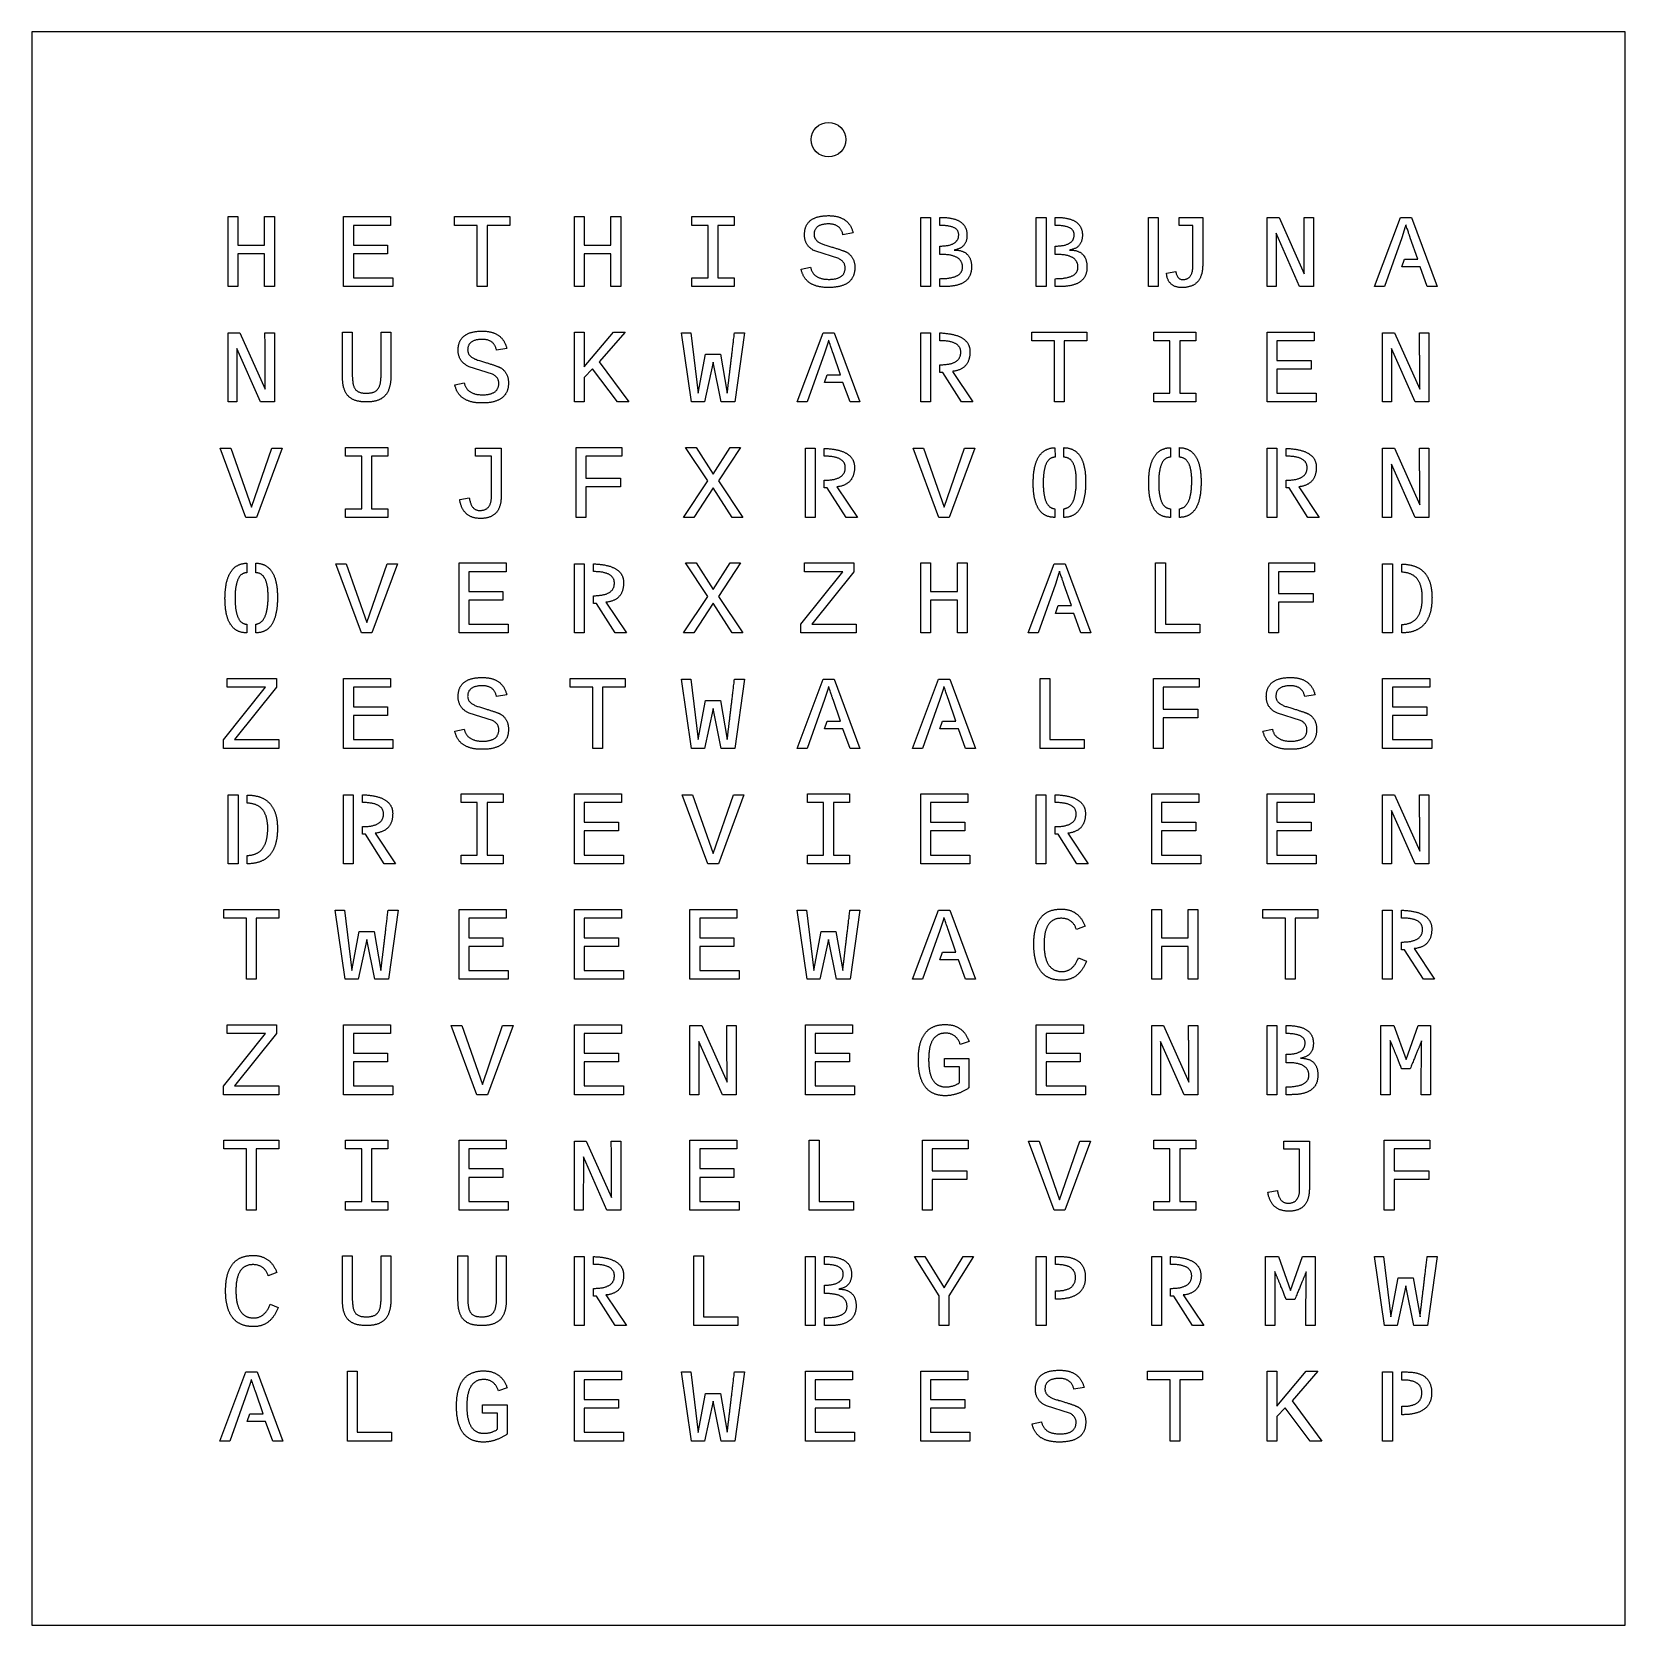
# Model space of a CAD drawing. Extents: x 0 to 230, y 0 to 230.
import ezdxf

# ---------------------------------------------------------------- set-up
doc = ezdxf.new("R2010")
doc.units = 0
doc.layers.get('0').update_dxf_attribs({"linetype": 'continuous'})

# ---------------------------------------------------------------- blocks, each defined once
blk = doc.blocks.new('SHAPESTRING008')
at = {"color": 0}
for points in [[(161.19, 203.22), (162.6, 203.22), (162.6, 193.24), (161.19, 193.24)], [(166.14, 194.24), (166.24, 194.24), (166.34, 194.25), (166.43, 194.26), (166.52, 194.28), (166.61, 194.3), (166.69, 194.33), (166.77, 194.36), (166.84, 194.4), (166.91, 194.44), (166.98, 194.49), (167.05, 194.54), (167.11, 194.6), (167.17, 194.66), (167.22, 194.72), (167.27, 194.8), (167.32, 194.87), (167.36, 194.95), (167.4, 195.04), (167.44, 195.13), (167.47, 195.23), (167.5, 195.33), (167.53, 195.44), (167.55, 195.55), (167.57, 195.66), (167.59, 195.78), (167.6, 195.91), (167.61, 196.04), (167.61, 196.18), (167.61, 196.32), (167.61, 202.06), (165.61, 202.06), (165.61, 203.22), (169.02, 203.22), (169.02, 196.35), (169.02, 196.22), (169.01, 196.1), (169.01, 195.97), (169, 195.86), (168.99, 195.74), (168.98, 195.63), (168.96, 195.51), (168.95, 195.41), (168.93, 195.3), (168.9, 195.2), (168.88, 195.09), (168.85, 195), (168.82, 194.9), (168.79, 194.81), (168.76, 194.71), (168.72, 194.62), (168.69, 194.54), (168.65, 194.45), (168.6, 194.37), (168.56, 194.29), (168.51, 194.22), (168.46, 194.14), (168.41, 194.07), (168.35, 194), (168.3, 193.94), (168.24, 193.87), (168.18, 193.81), (168.11, 193.75), (168.05, 193.7), (167.98, 193.64), (167.91, 193.59), (167.84, 193.54), (167.76, 193.5), (167.69, 193.45), (167.61, 193.41), (167.52, 193.37), (167.44, 193.34), (167.35, 193.3), (167.26, 193.27), (167.17, 193.24), (167.08, 193.22), (166.98, 193.19), (166.89, 193.17), (166.79, 193.15), (166.68, 193.14), (166.58, 193.12), (166.47, 193.11), (166.36, 193.1), (166.25, 193.1), (166.14, 193.09), (166.02, 193.09), (165.9, 193.09), (165.79, 193.1), (165.68, 193.11), (165.58, 193.12), (165.48, 193.13), (165.38, 193.15), (165.28, 193.17), (165.19, 193.2), (165.09, 193.23), (165.01, 193.26), (164.92, 193.3), (164.84, 193.34), (164.76, 193.38), (164.69, 193.42), (164.61, 193.47), (164.54, 193.52), (164.48, 193.58), (164.41, 193.64), (164.35, 193.7), (164.3, 193.77), (164.24, 193.84), (164.19, 193.91), (164.14, 193.98), (164.09, 194.06), (164.05, 194.15), (164.01, 194.23), (163.98, 194.32), (163.94, 194.41), (163.91, 194.51), (163.88, 194.61), (163.86, 194.71), (163.84, 194.82), (163.82, 194.93), (163.8, 195.04), (163.79, 195.16), (165.12, 195.43), (165.15, 195.3), (165.17, 195.18), (165.21, 195.07), (165.24, 194.96), (165.28, 194.86), (165.33, 194.77), (165.37, 194.68), (165.42, 194.61), (165.48, 194.54), (165.54, 194.48), (165.6, 194.42), (165.67, 194.37), (165.74, 194.33), (165.81, 194.3), (165.89, 194.27), (165.97, 194.26), (166.05, 194.24)]]:
    blk.add_lwpolyline(points, close=True, dxfattribs=at)
blk = doc.blocks.new('SHAPESTRING007')
at = {"color": 0}
for points in [[(146.41, 193.24), (144.99, 193.24), (144.99, 203.22), (146.41, 203.22)], [(151.01, 196.02), (151.01, 196.1), (151, 196.19), (151, 196.27), (150.98, 196.36), (150.97, 196.44), (150.95, 196.51), (150.93, 196.59), (150.9, 196.66), (150.87, 196.73), (150.84, 196.8), (150.8, 196.87), (150.76, 196.93), (150.71, 197), (150.67, 197.06), (150.61, 197.11), (150.56, 197.17), (150.5, 197.22), (150.44, 197.28), (150.37, 197.32), (150.31, 197.37), (150.23, 197.42), (150.16, 197.46), (150.08, 197.5), (149.99, 197.54), (149.91, 197.57), (149.82, 197.61), (149.72, 197.64), (149.63, 197.67), (149.53, 197.7), (149.42, 197.72), (149.31, 197.75), (149.2, 197.77), (149.09, 197.79), (148.97, 197.8), (148.85, 197.82), (148.72, 197.83), (148.59, 197.84), (148.46, 197.85), (148.32, 197.85), (148.18, 197.86), (148.04, 197.86), (147.89, 197.86), (147.74, 197.85), (147.74, 199.08), (147.89, 199.08), (148.04, 199.08), (148.18, 199.09), (148.32, 199.1), (148.45, 199.11), (148.58, 199.12), (148.7, 199.14), (148.82, 199.16), (148.94, 199.18), (149.05, 199.2), (149.16, 199.23), (149.26, 199.26), (149.36, 199.29), (149.45, 199.33), (149.54, 199.36), (149.63, 199.4), (149.71, 199.44), (149.79, 199.49), (149.86, 199.54), (149.93, 199.58), (150, 199.64), (150.06, 199.69), (150.11, 199.75), (150.17, 199.81), (150.22, 199.87), (150.26, 199.93), (150.3, 200), (150.33, 200.07), (150.37, 200.14), (150.39, 200.22), (150.41, 200.29), (150.43, 200.37), (150.45, 200.46), (150.46, 200.54), (150.46, 200.63), (150.46, 200.72), (150.46, 200.79), (150.46, 200.87), (150.44, 200.94), (150.43, 201.01), (150.41, 201.08), (150.38, 201.15), (150.35, 201.21), (150.31, 201.28), (150.27, 201.34), (150.23, 201.39), (150.18, 201.45), (150.13, 201.5), (150.07, 201.55), (150, 201.6), (149.94, 201.64), (149.86, 201.69), (149.78, 201.73), (149.7, 201.77), (149.62, 201.8), (149.52, 201.84), (149.43, 201.87), (149.33, 201.9), (149.22, 201.92), (149.11, 201.95), (148.99, 201.97), (148.87, 201.99), (148.75, 202.01), (148.62, 202.02), (148.49, 202.04), (148.35, 202.05), (148.2, 202.06), (148.06, 202.06), (147.9, 202.07), (147.74, 202.07), (147.74, 203.22), (147.89, 203.22), (148.03, 203.22), (148.17, 203.22), (148.31, 203.21), (148.45, 203.2), (148.58, 203.19), (148.71, 203.18), (148.83, 203.17), (148.96, 203.16), (149.08, 203.14), (149.2, 203.12), (149.31, 203.1), (149.42, 203.08), (149.53, 203.05), (149.64, 203.03), (149.75, 203), (149.85, 202.97), (149.95, 202.94), (150.04, 202.91), (150.14, 202.87), (150.23, 202.84), (150.31, 202.8), (150.4, 202.76), (150.48, 202.71), (150.56, 202.67), (150.64, 202.62), (150.71, 202.58), (150.78, 202.53), (150.85, 202.47), (150.92, 202.42), (150.98, 202.36), (151.04, 202.31), (151.1, 202.25), (151.15, 202.19), (151.2, 202.12), (151.25, 202.06), (151.3, 201.99), (151.34, 201.93), (151.38, 201.85), (151.42, 201.78), (151.45, 201.71), (151.49, 201.63), (151.52, 201.56), (151.54, 201.48), (151.57, 201.39), (151.59, 201.31), (151.61, 201.23), (151.62, 201.14), (151.63, 201.05), (151.64, 200.96), (151.65, 200.87), (151.66, 200.77), (151.66, 200.68), (151.66, 200.56), (151.65, 200.45), (151.64, 200.34), (151.63, 200.23), (151.61, 200.12), (151.59, 200.02), (151.57, 199.93), (151.54, 199.83), (151.51, 199.74), (151.48, 199.65), (151.44, 199.57), (151.4, 199.48), (151.35, 199.41), (151.3, 199.33), (151.25, 199.26), (151.2, 199.19), (151.14, 199.12), (151.07, 199.06), (151, 199), (150.93, 198.94), (150.86, 198.89), (150.78, 198.84), (150.7, 198.79), (150.61, 198.75), (150.53, 198.71), (150.43, 198.67), (150.34, 198.64), (150.24, 198.61), (150.13, 198.58), (150.03, 198.55), (149.91, 198.53), (149.8, 198.51), (149.92, 198.51), (150.04, 198.51), (150.16, 198.5), (150.27, 198.49), (150.38, 198.47), (150.48, 198.46), (150.59, 198.44), (150.69, 198.42), (150.79, 198.39), (150.88, 198.36), (150.97, 198.33), (151.06, 198.3), (151.14, 198.26), (151.23, 198.22), (151.31, 198.18), (151.38, 198.13), (151.46, 198.08), (151.53, 198.03), (151.59, 197.98), (151.66, 197.92), (151.72, 197.86), (151.78, 197.8), (151.83, 197.73), (151.89, 197.66), (151.93, 197.59), (151.98, 197.52), (152.02, 197.44), (152.06, 197.36), (152.1, 197.28), (152.14, 197.19), (152.17, 197.1), (152.2, 197.01), (152.22, 196.91), (152.24, 196.82), (152.26, 196.71), (152.28, 196.61), (152.29, 196.5), (152.3, 196.4), (152.31, 196.28), (152.31, 196.17), (152.31, 196.05), (152.31, 195.95), (152.31, 195.85), (152.3, 195.75), (152.29, 195.66), (152.28, 195.56), (152.27, 195.47), (152.25, 195.38), (152.23, 195.29), (152.21, 195.21), (152.18, 195.12), (152.16, 195.04), (152.13, 194.96), (152.1, 194.88), (152.06, 194.8), (152.03, 194.73), (151.99, 194.65), (151.94, 194.58), (151.9, 194.51), (151.85, 194.44), (151.8, 194.38), (151.75, 194.31), (151.7, 194.25), (151.64, 194.19), (151.58, 194.13), (151.52, 194.08), (151.45, 194.02), (151.39, 193.97), (151.32, 193.92), (151.25, 193.87), (151.17, 193.82), (151.09, 193.78), (151.01, 193.73), (150.93, 193.69), (150.85, 193.65), (150.76, 193.61), (150.67, 193.58), (150.58, 193.54), (150.48, 193.51), (150.39, 193.48), (150.29, 193.45), (150.18, 193.42), (150.08, 193.4), (149.97, 193.37), (149.86, 193.35), (149.75, 193.33), (149.63, 193.32), (149.52, 193.3), (149.4, 193.29), (149.27, 193.27), (149.15, 193.26), (149.02, 193.26), (148.89, 193.25), (148.76, 193.24), (148.62, 193.24), (148.48, 193.24), (147.74, 193.24), (147.74, 194.37), (147.9, 194.38), (148.06, 194.38), (148.21, 194.38), (148.35, 194.39), (148.49, 194.4), (148.63, 194.41), (148.76, 194.42), (148.9, 194.44), (149.02, 194.45), (149.14, 194.47), (149.26, 194.49), (149.38, 194.51), (149.49, 194.54), (149.59, 194.57), (149.7, 194.59), (149.8, 194.62), (149.89, 194.66), (149.98, 194.69), (150.07, 194.73), (150.15, 194.76), (150.23, 194.8), (150.31, 194.85), (150.38, 194.89), (150.45, 194.94), (150.51, 194.98), (150.57, 195.03), (150.63, 195.09), (150.68, 195.14), (150.73, 195.2), (150.78, 195.25), (150.82, 195.31), (150.85, 195.37), (150.89, 195.44), (150.92, 195.5), (150.94, 195.57), (150.96, 195.64), (150.98, 195.71), (150.99, 195.78), (151, 195.86), (151.01, 195.94)]]:
    blk.add_lwpolyline(points, close=True, dxfattribs=at)
blk = doc.blocks.new('SHAPESTRING006')
at = {"color": 0}
for points in [[(129.74, 193.24), (128.33, 193.24), (128.33, 203.22), (129.74, 203.22)], [(134.35, 196.02), (134.34, 196.1), (134.34, 196.19), (134.33, 196.27), (134.32, 196.36), (134.3, 196.44), (134.28, 196.51), (134.26, 196.59), (134.23, 196.66), (134.2, 196.73), (134.17, 196.8), (134.13, 196.87), (134.09, 196.93), (134.05, 197), (134, 197.06), (133.95, 197.11), (133.89, 197.17), (133.83, 197.22), (133.77, 197.28), (133.71, 197.32), (133.64, 197.37), (133.57, 197.42), (133.49, 197.46), (133.41, 197.5), (133.33, 197.54), (133.24, 197.57), (133.15, 197.61), (133.06, 197.64), (132.96, 197.67), (132.86, 197.7), (132.75, 197.72), (132.65, 197.75), (132.54, 197.77), (132.42, 197.79), (132.3, 197.8), (132.18, 197.82), (132.06, 197.83), (131.93, 197.84), (131.79, 197.85), (131.66, 197.85), (131.52, 197.86), (131.37, 197.86), (131.23, 197.86), (131.08, 197.85), (131.08, 199.08), (131.23, 199.08), (131.37, 199.08), (131.51, 199.09), (131.65, 199.1), (131.78, 199.11), (131.91, 199.12), (132.04, 199.14), (132.16, 199.16), (132.27, 199.18), (132.38, 199.2), (132.49, 199.23), (132.59, 199.26), (132.69, 199.29), (132.79, 199.33), (132.88, 199.36), (132.96, 199.4), (133.05, 199.44), (133.12, 199.49), (133.2, 199.54), (133.27, 199.58), (133.33, 199.64), (133.39, 199.69), (133.45, 199.75), (133.5, 199.81), (133.55, 199.87), (133.59, 199.93), (133.63, 200), (133.67, 200.07), (133.7, 200.14), (133.73, 200.22), (133.75, 200.29), (133.77, 200.37), (133.78, 200.46), (133.79, 200.54), (133.8, 200.63), (133.8, 200.72), (133.8, 200.79), (133.79, 200.87), (133.78, 200.94), (133.76, 201.01), (133.74, 201.08), (133.71, 201.15), (133.68, 201.21), (133.65, 201.28), (133.61, 201.34), (133.56, 201.39), (133.51, 201.45), (133.46, 201.5), (133.4, 201.55), (133.34, 201.6), (133.27, 201.64), (133.2, 201.69), (133.12, 201.73), (133.04, 201.77), (132.95, 201.8), (132.86, 201.84), (132.76, 201.87), (132.66, 201.9), (132.55, 201.92), (132.44, 201.95), (132.33, 201.97), (132.21, 201.99), (132.08, 202.01), (131.95, 202.02), (131.82, 202.04), (131.68, 202.05), (131.54, 202.06), (131.39, 202.06), (131.24, 202.07), (131.08, 202.07), (131.08, 203.22), (131.22, 203.22), (131.37, 203.22), (131.51, 203.22), (131.64, 203.21), (131.78, 203.2), (131.91, 203.19), (132.04, 203.18), (132.17, 203.17), (132.29, 203.16), (132.41, 203.14), (132.53, 203.12), (132.65, 203.1), (132.76, 203.08), (132.87, 203.05), (132.98, 203.03), (133.08, 203), (133.18, 202.97), (133.28, 202.94), (133.38, 202.91), (133.47, 202.87), (133.56, 202.84), (133.65, 202.8), (133.73, 202.76), (133.81, 202.71), (133.89, 202.67), (133.97, 202.62), (134.04, 202.58), (134.12, 202.53), (134.18, 202.47), (134.25, 202.42), (134.31, 202.36), (134.37, 202.31), (134.43, 202.25), (134.48, 202.19), (134.54, 202.12), (134.58, 202.06), (134.63, 201.99), (134.67, 201.93), (134.71, 201.85), (134.75, 201.78), (134.79, 201.71), (134.82, 201.63), (134.85, 201.56), (134.88, 201.48), (134.9, 201.39), (134.92, 201.31), (134.94, 201.23), (134.95, 201.14), (134.97, 201.05), (134.98, 200.96), (134.98, 200.87), (134.99, 200.77), (134.99, 200.68), (134.99, 200.56), (134.98, 200.45), (134.98, 200.34), (134.96, 200.23), (134.95, 200.12), (134.93, 200.02), (134.9, 199.93), (134.88, 199.83), (134.85, 199.74), (134.81, 199.65), (134.77, 199.57), (134.73, 199.48), (134.69, 199.41), (134.64, 199.33), (134.58, 199.26), (134.53, 199.19), (134.47, 199.12), (134.41, 199.06), (134.34, 199), (134.27, 198.94), (134.19, 198.89), (134.11, 198.84), (134.03, 198.79), (133.95, 198.75), (133.86, 198.71), (133.77, 198.67), (133.67, 198.64), (133.57, 198.61), (133.47, 198.58), (133.36, 198.55), (133.25, 198.53), (133.13, 198.51), (133.25, 198.51), (133.37, 198.51), (133.49, 198.5), (133.6, 198.49), (133.71, 198.47), (133.82, 198.46), (133.92, 198.44), (134.02, 198.42), (134.12, 198.39), (134.21, 198.36), (134.3, 198.33), (134.39, 198.3), (134.48, 198.26), (134.56, 198.22), (134.64, 198.18), (134.72, 198.13), (134.79, 198.08), (134.86, 198.03), (134.93, 197.98), (134.99, 197.92), (135.05, 197.86), (135.11, 197.8), (135.17, 197.73), (135.22, 197.66), (135.27, 197.59), (135.31, 197.52), (135.36, 197.44), (135.4, 197.36), (135.43, 197.28), (135.47, 197.19), (135.5, 197.1), (135.53, 197.01), (135.55, 196.91), (135.58, 196.82), (135.59, 196.71), (135.61, 196.61), (135.62, 196.5), (135.63, 196.4), (135.64, 196.28), (135.65, 196.17), (135.65, 196.05), (135.64, 195.95), (135.64, 195.85), (135.63, 195.75), (135.63, 195.66), (135.61, 195.56), (135.6, 195.47), (135.58, 195.38), (135.56, 195.29), (135.54, 195.21), (135.52, 195.12), (135.49, 195.04), (135.46, 194.96), (135.43, 194.88), (135.4, 194.8), (135.36, 194.73), (135.32, 194.65), (135.28, 194.58), (135.23, 194.51), (135.19, 194.44), (135.14, 194.38), (135.09, 194.31), (135.03, 194.25), (134.97, 194.19), (134.91, 194.13), (134.85, 194.08), (134.79, 194.02), (134.72, 193.97), (134.65, 193.92), (134.58, 193.87), (134.5, 193.82), (134.43, 193.78), (134.35, 193.73), (134.27, 193.69), (134.18, 193.65), (134.09, 193.61), (134, 193.58), (133.91, 193.54), (133.82, 193.51), (133.72, 193.48), (133.62, 193.45), (133.52, 193.42), (133.41, 193.4), (133.3, 193.37), (133.19, 193.35), (133.08, 193.33), (132.97, 193.32), (132.85, 193.3), (132.73, 193.29), (132.61, 193.27), (132.48, 193.26), (132.35, 193.26), (132.22, 193.25), (132.09, 193.24), (131.95, 193.24), (131.82, 193.24), (131.08, 193.24), (131.08, 194.37), (131.24, 194.38), (131.39, 194.38), (131.54, 194.38), (131.68, 194.39), (131.83, 194.4), (131.96, 194.41), (132.1, 194.42), (132.23, 194.44), (132.35, 194.45), (132.48, 194.47), (132.6, 194.49), (132.71, 194.51), (132.82, 194.54), (132.93, 194.57), (133.03, 194.59), (133.13, 194.62), (133.23, 194.66), (133.32, 194.69), (133.4, 194.73), (133.49, 194.76), (133.57, 194.8), (133.64, 194.85), (133.72, 194.89), (133.78, 194.94), (133.85, 194.98), (133.91, 195.03), (133.96, 195.09), (134.02, 195.14), (134.07, 195.2), (134.11, 195.25), (134.15, 195.31), (134.19, 195.37), (134.22, 195.44), (134.25, 195.5), (134.28, 195.57), (134.3, 195.64), (134.31, 195.71), (134.33, 195.78), (134.34, 195.86), (134.34, 195.94)]]:
    blk.add_lwpolyline(points, close=True, dxfattribs=at)
blk = doc.blocks.new('SHAPESTRING017')
at = {"color": 0}
for points in [[(129.73, 176.57), (128.33, 176.57), (128.33, 186.55), (129.73, 186.55)], [(134.09, 183.72), (134.09, 183.8), (134.09, 183.88), (134.08, 183.96), (134.07, 184.04), (134.06, 184.11), (134.04, 184.19), (134.01, 184.26), (133.99, 184.33), (133.95, 184.39), (133.92, 184.46), (133.88, 184.52), (133.84, 184.58), (133.79, 184.64), (133.74, 184.7), (133.69, 184.75), (133.63, 184.8), (133.56, 184.85), (133.5, 184.9), (133.43, 184.95), (133.35, 184.99), (133.28, 185.03), (133.2, 185.07), (133.11, 185.11), (133.02, 185.14), (132.93, 185.18), (132.83, 185.21), (132.73, 185.24), (132.62, 185.26), (132.51, 185.29), (132.4, 185.31), (132.28, 185.33), (132.16, 185.35), (132.04, 185.36), (131.91, 185.38), (131.78, 185.39), (131.64, 185.4), (131.5, 185.41), (131.36, 185.41), (131.21, 185.41), (131.06, 185.42), (131.06, 186.54), (131.21, 186.53), (131.36, 186.53), (131.5, 186.52), (131.64, 186.51), (131.78, 186.5), (131.92, 186.48), (132.05, 186.47), (132.18, 186.45), (132.31, 186.43), (132.44, 186.42), (132.56, 186.39), (132.68, 186.37), (132.8, 186.35), (132.92, 186.32), (133.03, 186.3), (133.14, 186.27), (133.25, 186.24), (133.35, 186.21), (133.46, 186.18), (133.56, 186.15), (133.65, 186.11), (133.75, 186.07), (133.84, 186.04), (133.93, 186), (134.02, 185.96), (134.1, 185.91), (134.18, 185.87), (134.26, 185.82), (134.34, 185.78), (134.41, 185.73), (134.48, 185.68), (134.55, 185.63), (134.62, 185.58), (134.68, 185.52), (134.74, 185.47), (134.8, 185.41), (134.86, 185.35), (134.91, 185.29), (134.96, 185.23), (135.01, 185.17), (135.05, 185.1), (135.1, 185.04), (135.14, 184.97), (135.17, 184.9), (135.21, 184.83), (135.24, 184.76), (135.27, 184.69), (135.3, 184.61), (135.32, 184.54), (135.34, 184.46), (135.36, 184.38), (135.38, 184.3), (135.39, 184.22), (135.4, 184.14), (135.41, 184.05), (135.42, 183.97), (135.42, 183.88), (135.42, 183.79), (135.42, 183.67), (135.41, 183.56), (135.4, 183.45), (135.39, 183.34), (135.38, 183.23), (135.36, 183.12), (135.35, 183.02), (135.32, 182.92), (135.3, 182.82), (135.27, 182.73), (135.24, 182.64), (135.21, 182.55), (135.18, 182.46), (135.14, 182.38), (135.1, 182.29), (135.06, 182.21), (135.01, 182.14), (134.96, 182.06), (134.91, 181.99), (134.86, 181.92), (134.8, 181.85), (134.74, 181.79), (134.68, 181.72), (134.62, 181.66), (134.55, 181.61), (134.48, 181.55), (134.41, 181.5), (134.33, 181.45), (134.25, 181.4), (134.17, 181.35), (134.09, 181.31), (134, 181.27), (133.91, 181.23), (133.82, 181.2), (133.73, 181.16), (133.63, 181.13), (133.53, 181.11), (133.43, 181.08), (133.32, 181.06), (133.22, 181.04), (133.11, 181.02), (132.99, 181), (132.88, 180.99), (135.83, 176.57), (134.21, 176.57), (131.5, 180.83), (131.06, 180.83), (131.06, 181.94), (131.21, 181.94), (131.35, 181.94), (131.49, 181.95), (131.63, 181.96), (131.76, 181.97), (131.89, 181.98), (132.01, 181.99), (132.14, 182.01), (132.26, 182.03), (132.37, 182.05), (132.48, 182.07), (132.59, 182.09), (132.69, 182.12), (132.79, 182.15), (132.89, 182.18), (132.98, 182.22), (133.07, 182.25), (133.15, 182.29), (133.23, 182.33), (133.31, 182.38), (133.39, 182.42), (133.46, 182.47), (133.52, 182.52), (133.59, 182.57), (133.65, 182.63), (133.7, 182.68), (133.75, 182.74), (133.8, 182.8), (133.85, 182.87), (133.89, 182.93), (133.92, 183), (133.96, 183.07), (133.99, 183.14), (134.01, 183.22), (134.04, 183.3), (134.06, 183.38), (134.07, 183.46), (134.08, 183.54), (134.09, 183.63)]]:
    blk.add_lwpolyline(points, close=True, dxfattribs=at)
blk = doc.blocks.new('SHAPESTRING029')
at = {"color": 0}
for points in [[(147.68, 159.91), (147.59, 159.91), (147.5, 159.91), (147.41, 159.92), (147.32, 159.92), (147.23, 159.93), (147.15, 159.95), (147.06, 159.96), (146.98, 159.98), (146.9, 160), (146.82, 160.02), (146.74, 160.04), (146.66, 160.06), (146.59, 160.09), (146.51, 160.12), (146.44, 160.15), (146.37, 160.19), (146.3, 160.22), (146.23, 160.26), (146.16, 160.3), (146.1, 160.34), (146.03, 160.39), (145.97, 160.43), (145.91, 160.48), (145.85, 160.53), (145.79, 160.59), (145.73, 160.64), (145.67, 160.7), (145.62, 160.76), (145.57, 160.82), (145.51, 160.89), (145.46, 160.95), (145.41, 161.02), (145.37, 161.09), (145.32, 161.17), (145.27, 161.24), (145.23, 161.32), (145.19, 161.4), (145.15, 161.48), (145.11, 161.56), (145.07, 161.65), (145.03, 161.74), (144.99, 161.83), (144.96, 161.92), (144.93, 162.02), (144.9, 162.11), (144.87, 162.21), (144.84, 162.31), (144.81, 162.42), (144.78, 162.52), (144.76, 162.63), (144.74, 162.74), (144.71, 162.85), (144.69, 162.97), (144.67, 163.08), (144.66, 163.2), (144.64, 163.32), (144.62, 163.45), (144.61, 163.57), (144.6, 163.7), (144.59, 163.83), (144.58, 163.96), (144.57, 164.09), (144.56, 164.23), (144.56, 164.37), (144.55, 164.51), (144.55, 164.65), (144.55, 164.8), (144.55, 164.94), (144.55, 165.09), (144.56, 165.23), (144.56, 165.37), (144.57, 165.51), (144.57, 165.65), (144.58, 165.79), (144.59, 165.92), (144.6, 166.05), (144.61, 166.18), (144.63, 166.3), (144.64, 166.43), (144.66, 166.55), (144.68, 166.67), (144.7, 166.79), (144.72, 166.9), (144.74, 167.02), (144.76, 167.13), (144.79, 167.24), (144.81, 167.34), (144.84, 167.45), (144.87, 167.55), (144.9, 167.65), (144.93, 167.75), (144.97, 167.85), (145, 167.94), (145.04, 168.03), (145.07, 168.12), (145.11, 168.21), (145.15, 168.3), (145.19, 168.38), (145.24, 168.46), (145.28, 168.54), (145.32, 168.62), (145.37, 168.69), (145.42, 168.77), (145.47, 168.84), (145.52, 168.91), (145.57, 168.97), (145.63, 169.04), (145.68, 169.1), (145.74, 169.16), (145.79, 169.22), (145.85, 169.27), (145.91, 169.33), (145.98, 169.38), (146.04, 169.43), (146.1, 169.48), (146.17, 169.52), (146.24, 169.56), (146.31, 169.6), (146.37, 169.64), (146.45, 169.68), (146.52, 169.71), (146.59, 169.75), (146.67, 169.78), (146.75, 169.8), (146.82, 169.83), (146.9, 169.85), (146.98, 169.88), (147.07, 169.89), (147.15, 169.91), (147.23, 169.93), (147.32, 169.94), (147.41, 169.95), (147.5, 169.96), (147.59, 169.97), (147.68, 169.97), (147.7, 168.6), (147.63, 168.59), (147.55, 168.59), (147.48, 168.57), (147.41, 168.56), (147.34, 168.54), (147.28, 168.52), (147.21, 168.5), (147.15, 168.47), (147.09, 168.44), (147.03, 168.4), (146.97, 168.36), (146.91, 168.32), (146.86, 168.27), (146.8, 168.22), (146.75, 168.17), (146.7, 168.11), (146.66, 168.05), (146.61, 167.98), (146.57, 167.92), (146.52, 167.84), (146.48, 167.77), (146.44, 167.69), (146.4, 167.61), (146.37, 167.52), (146.33, 167.43), (146.3, 167.34), (146.27, 167.24), (146.24, 167.14), (146.21, 167.04), (146.19, 166.93), (146.16, 166.82), (146.14, 166.71), (146.12, 166.59), (146.1, 166.47), (146.08, 166.34), (146.07, 166.21), (146.05, 166.08), (146.04, 165.94), (146.03, 165.8), (146.02, 165.66), (146.01, 165.51), (146.01, 165.36), (146, 165.21), (146, 165.05), (146, 164.89), (146, 164.73), (146, 164.57), (146.01, 164.42), (146.01, 164.27), (146.02, 164.12), (146.03, 163.98), (146.04, 163.84), (146.06, 163.7), (146.07, 163.57), (146.09, 163.44), (146.1, 163.32), (146.12, 163.2), (146.14, 163.08), (146.17, 162.96), (146.19, 162.85), (146.22, 162.75), (146.24, 162.64), (146.27, 162.54), (146.3, 162.44), (146.34, 162.35), (146.37, 162.26), (146.41, 162.17), (146.44, 162.09), (146.48, 162.01), (146.52, 161.94), (146.57, 161.86), (146.61, 161.8), (146.66, 161.73), (146.7, 161.67), (146.75, 161.61), (146.8, 161.56), (146.85, 161.51), (146.91, 161.46), (146.96, 161.41), (147.02, 161.37), (147.08, 161.34), (147.14, 161.3), (147.2, 161.27), (147.26, 161.25), (147.33, 161.22), (147.4, 161.21), (147.47, 161.19), (147.54, 161.18), (147.61, 161.17), (147.68, 161.16)], [(150.77, 164.96), (150.77, 165.12), (150.77, 165.27), (150.77, 165.42), (150.76, 165.56), (150.76, 165.71), (150.75, 165.84), (150.74, 165.98), (150.73, 166.11), (150.72, 166.24), (150.7, 166.36), (150.69, 166.48), (150.67, 166.6), (150.65, 166.72), (150.63, 166.83), (150.6, 166.94), (150.58, 167.04), (150.55, 167.14), (150.52, 167.24), (150.49, 167.33), (150.46, 167.42), (150.42, 167.51), (150.39, 167.59), (150.35, 167.68), (150.31, 167.75), (150.27, 167.83), (150.22, 167.9), (150.18, 167.96), (150.13, 168.03), (150.08, 168.09), (150.03, 168.15), (149.98, 168.2), (149.93, 168.25), (149.87, 168.3), (149.81, 168.34), (149.75, 168.38), (149.69, 168.42), (149.63, 168.45), (149.56, 168.48), (149.5, 168.51), (149.43, 168.53), (149.36, 168.55), (149.29, 168.56), (149.21, 168.58), (149.14, 168.59), (149.06, 168.59), (148.98, 168.6), (148.98, 169.98), (149.08, 169.97), (149.17, 169.97), (149.26, 169.96), (149.35, 169.95), (149.44, 169.94), (149.52, 169.93), (149.61, 169.91), (149.69, 169.89), (149.78, 169.87), (149.86, 169.85), (149.94, 169.82), (150.01, 169.8), (150.09, 169.77), (150.17, 169.74), (150.24, 169.7), (150.31, 169.67), (150.38, 169.63), (150.45, 169.59), (150.52, 169.55), (150.59, 169.5), (150.65, 169.46), (150.72, 169.41), (150.78, 169.36), (150.84, 169.3), (150.9, 169.25), (150.96, 169.19), (151.02, 169.13), (151.07, 169.07), (151.13, 169), (151.18, 168.94), (151.23, 168.87), (151.28, 168.8), (151.33, 168.73), (151.37, 168.65), (151.42, 168.57), (151.46, 168.49), (151.51, 168.41), (151.55, 168.33), (151.59, 168.24), (151.63, 168.15), (151.66, 168.06), (151.7, 167.97), (151.73, 167.88), (151.76, 167.78), (151.8, 167.68), (151.83, 167.58), (151.85, 167.47), (151.88, 167.37), (151.91, 167.26), (151.93, 167.15), (151.95, 167.04), (151.97, 166.92), (151.99, 166.81), (152.01, 166.69), (152.03, 166.57), (152.04, 166.44), (152.06, 166.32), (152.07, 166.19), (152.08, 166.06), (152.09, 165.93), (152.1, 165.8), (152.11, 165.66), (152.11, 165.52), (152.12, 165.38), (152.12, 165.24), (152.12, 165.09), (152.12, 164.94), (152.12, 164.79), (152.12, 164.65), (152.11, 164.5), (152.11, 164.36), (152.1, 164.22), (152.09, 164.08), (152.08, 163.95), (152.07, 163.81), (152.06, 163.68), (152.04, 163.55), (152.03, 163.43), (152.01, 163.3), (151.99, 163.18), (151.97, 163.06), (151.95, 162.94), (151.93, 162.83), (151.91, 162.71), (151.88, 162.6), (151.86, 162.49), (151.83, 162.39), (151.8, 162.28), (151.77, 162.18), (151.74, 162.08), (151.7, 161.98), (151.67, 161.89), (151.63, 161.79), (151.6, 161.7), (151.56, 161.61), (151.52, 161.53), (151.48, 161.44), (151.43, 161.36), (151.39, 161.28), (151.34, 161.2), (151.3, 161.13), (151.25, 161.06), (151.2, 160.99), (151.15, 160.92), (151.1, 160.85), (151.04, 160.79), (150.99, 160.73), (150.93, 160.67), (150.87, 160.61), (150.81, 160.55), (150.75, 160.5), (150.69, 160.45), (150.63, 160.4), (150.56, 160.36), (150.5, 160.31), (150.43, 160.27), (150.36, 160.23), (150.29, 160.19), (150.22, 160.16), (150.15, 160.13), (150.07, 160.1), (150, 160.07), (149.92, 160.04), (149.84, 160.02), (149.76, 160), (149.68, 159.98), (149.6, 159.96), (149.51, 159.95), (149.43, 159.94), (149.34, 159.93), (149.25, 159.92), (149.16, 159.91), (149.07, 159.91), (148.98, 159.91), (148.98, 161.16), (149.06, 161.17), (149.13, 161.19), (149.2, 161.2), (149.27, 161.22), (149.34, 161.24), (149.41, 161.27), (149.47, 161.3), (149.53, 161.33), (149.6, 161.36), (149.66, 161.4), (149.71, 161.44), (149.77, 161.49), (149.83, 161.54), (149.88, 161.59), (149.93, 161.64), (149.98, 161.7), (150.03, 161.76), (150.08, 161.83), (150.13, 161.9), (150.17, 161.97), (150.22, 162.04), (150.26, 162.12), (150.3, 162.2), (150.33, 162.28), (150.37, 162.37), (150.41, 162.46), (150.44, 162.56), (150.47, 162.65), (150.5, 162.75), (150.53, 162.86), (150.56, 162.97), (150.58, 163.08), (150.61, 163.19), (150.63, 163.31), (150.65, 163.43), (150.67, 163.55), (150.68, 163.68), (150.7, 163.81), (150.71, 163.94), (150.73, 164.08), (150.74, 164.22), (150.75, 164.36), (150.76, 164.51), (150.76, 164.65), (150.77, 164.81)]]:
    blk.add_lwpolyline(points, close=True, dxfattribs=at)
blk = doc.blocks.new('SHAPESTRING027')
at = {"color": 0}
for points in [[(113.06, 159.91), (111.66, 159.91), (111.66, 169.88), (113.06, 169.88)], [(117.43, 167.05), (117.43, 167.13), (117.42, 167.21), (117.42, 167.29), (117.4, 167.37), (117.39, 167.45), (117.37, 167.52), (117.35, 167.59), (117.32, 167.66), (117.29, 167.73), (117.25, 167.79), (117.21, 167.85), (117.17, 167.92), (117.12, 167.97), (117.07, 168.03), (117.02, 168.08), (116.96, 168.14), (116.9, 168.19), (116.83, 168.23), (116.76, 168.28), (116.69, 168.32), (116.61, 168.37), (116.53, 168.4), (116.44, 168.44), (116.35, 168.48), (116.26, 168.51), (116.16, 168.54), (116.06, 168.57), (115.96, 168.6), (115.85, 168.62), (115.73, 168.64), (115.62, 168.66), (115.5, 168.68), (115.37, 168.7), (115.24, 168.71), (115.11, 168.72), (114.98, 168.73), (114.84, 168.74), (114.69, 168.74), (114.54, 168.75), (114.39, 168.75), (114.39, 169.87), (114.54, 169.87), (114.69, 169.86), (114.83, 169.85), (114.97, 169.84), (115.11, 169.83), (115.25, 169.82), (115.38, 169.8), (115.52, 169.78), (115.65, 169.77), (115.77, 169.75), (115.89, 169.73), (116.02, 169.71), (116.13, 169.68), (116.25, 169.66), (116.36, 169.63), (116.47, 169.6), (116.58, 169.57), (116.69, 169.54), (116.79, 169.51), (116.89, 169.48), (116.99, 169.44), (117.08, 169.41), (117.17, 169.37), (117.26, 169.33), (117.35, 169.29), (117.43, 169.25), (117.52, 169.2), (117.6, 169.16), (117.67, 169.11), (117.75, 169.06), (117.82, 169.01), (117.89, 168.96), (117.95, 168.91), (118.02, 168.86), (118.08, 168.8), (118.13, 168.74), (118.19, 168.68), (118.24, 168.63), (118.29, 168.56), (118.34, 168.5), (118.39, 168.44), (118.43, 168.37), (118.47, 168.3), (118.51, 168.24), (118.54, 168.17), (118.57, 168.09), (118.6, 168.02), (118.63, 167.95), (118.65, 167.87), (118.67, 167.79), (118.69, 167.71), (118.71, 167.63), (118.72, 167.55), (118.73, 167.47), (118.74, 167.38), (118.75, 167.3), (118.75, 167.21), (118.75, 167.12), (118.75, 167.01), (118.75, 166.89), (118.74, 166.78), (118.73, 166.67), (118.71, 166.56), (118.7, 166.46), (118.68, 166.36), (118.66, 166.26), (118.63, 166.16), (118.61, 166.06), (118.58, 165.97), (118.54, 165.88), (118.51, 165.79), (118.47, 165.71), (118.43, 165.63), (118.39, 165.55), (118.34, 165.47), (118.3, 165.39), (118.24, 165.32), (118.19, 165.25), (118.13, 165.18), (118.07, 165.12), (118.01, 165.06), (117.95, 165), (117.88, 164.94), (117.81, 164.88), (117.74, 164.83), (117.66, 164.78), (117.59, 164.73), (117.5, 164.69), (117.42, 164.64), (117.34, 164.6), (117.25, 164.57), (117.15, 164.53), (117.06, 164.5), (116.96, 164.47), (116.86, 164.44), (116.76, 164.41), (116.66, 164.39), (116.55, 164.37), (116.44, 164.35), (116.33, 164.34), (116.21, 164.32), (119.17, 159.91), (117.54, 159.91), (114.83, 164.16), (114.39, 164.16), (114.39, 165.27), (114.54, 165.27), (114.68, 165.28), (114.82, 165.28), (114.96, 165.29), (115.09, 165.3), (115.22, 165.31), (115.35, 165.32), (115.47, 165.34), (115.59, 165.36), (115.7, 165.38), (115.81, 165.4), (115.92, 165.43), (116.02, 165.46), (116.12, 165.48), (116.22, 165.52), (116.31, 165.55), (116.4, 165.59), (116.49, 165.63), (116.57, 165.67), (116.65, 165.71), (116.72, 165.76), (116.79, 165.8), (116.86, 165.85), (116.92, 165.91), (116.98, 165.96), (117.04, 166.02), (117.09, 166.08), (117.14, 166.14), (117.18, 166.2), (117.22, 166.27), (117.26, 166.33), (117.29, 166.41), (117.32, 166.48), (117.35, 166.55), (117.37, 166.63), (117.39, 166.71), (117.4, 166.79), (117.42, 166.87), (117.42, 166.96)]]:
    blk.add_lwpolyline(points, close=True, dxfattribs=at)
blk = doc.blocks.new('SHAPESTRING030')
at = {"color": 0}
for points in [[(164.35, 159.91), (164.25, 159.91), (164.16, 159.91), (164.07, 159.92), (163.99, 159.92), (163.9, 159.93), (163.81, 159.95), (163.73, 159.96), (163.65, 159.98), (163.57, 160), (163.49, 160.02), (163.41, 160.04), (163.33, 160.06), (163.26, 160.09), (163.18, 160.12), (163.11, 160.15), (163.04, 160.19), (162.97, 160.22), (162.9, 160.26), (162.83, 160.3), (162.76, 160.34), (162.7, 160.39), (162.64, 160.43), (162.57, 160.48), (162.51, 160.53), (162.46, 160.59), (162.4, 160.64), (162.34, 160.7), (162.29, 160.76), (162.23, 160.82), (162.18, 160.89), (162.13, 160.95), (162.08, 161.02), (162.03, 161.09), (161.99, 161.17), (161.94, 161.24), (161.9, 161.32), (161.85, 161.4), (161.81, 161.48), (161.77, 161.56), (161.73, 161.65), (161.7, 161.74), (161.66, 161.83), (161.63, 161.92), (161.59, 162.02), (161.56, 162.11), (161.53, 162.21), (161.5, 162.31), (161.48, 162.42), (161.45, 162.52), (161.43, 162.63), (161.4, 162.74), (161.38, 162.85), (161.36, 162.97), (161.34, 163.08), (161.32, 163.2), (161.31, 163.32), (161.29, 163.45), (161.28, 163.57), (161.27, 163.7), (161.25, 163.83), (161.25, 163.96), (161.24, 164.09), (161.23, 164.23), (161.23, 164.37), (161.22, 164.51), (161.22, 164.65), (161.22, 164.8), (161.22, 164.94), (161.22, 165.09), (161.22, 165.23), (161.23, 165.37), (161.23, 165.51), (161.24, 165.65), (161.25, 165.79), (161.26, 165.92), (161.27, 166.05), (161.28, 166.18), (161.29, 166.3), (161.31, 166.43), (161.33, 166.55), (161.34, 166.67), (161.36, 166.79), (161.38, 166.9), (161.41, 167.02), (161.43, 167.13), (161.46, 167.24), (161.48, 167.34), (161.51, 167.45), (161.54, 167.55), (161.57, 167.65), (161.6, 167.75), (161.63, 167.85), (161.67, 167.94), (161.7, 168.03), (161.74, 168.12), (161.78, 168.21), (161.82, 168.3), (161.86, 168.38), (161.9, 168.46), (161.95, 168.54), (161.99, 168.62), (162.04, 168.69), (162.09, 168.77), (162.14, 168.84), (162.19, 168.91), (162.24, 168.97), (162.29, 169.04), (162.35, 169.1), (162.4, 169.16), (162.46, 169.22), (162.52, 169.27), (162.58, 169.33), (162.64, 169.38), (162.71, 169.43), (162.77, 169.48), (162.84, 169.52), (162.9, 169.56), (162.97, 169.6), (163.04, 169.64), (163.11, 169.68), (163.19, 169.71), (163.26, 169.75), (163.34, 169.78), (163.41, 169.8), (163.49, 169.83), (163.57, 169.85), (163.65, 169.88), (163.73, 169.89), (163.82, 169.91), (163.9, 169.93), (163.99, 169.94), (164.08, 169.95), (164.16, 169.96), (164.26, 169.97), (164.35, 169.97), (164.37, 168.6), (164.29, 168.59), (164.22, 168.59), (164.15, 168.57), (164.08, 168.56), (164.01, 168.54), (163.94, 168.52), (163.88, 168.5), (163.81, 168.47), (163.75, 168.44), (163.69, 168.4), (163.64, 168.36), (163.58, 168.32), (163.52, 168.27), (163.47, 168.22), (163.42, 168.17), (163.37, 168.11), (163.32, 168.05), (163.28, 167.98), (163.23, 167.92), (163.19, 167.84), (163.15, 167.77), (163.11, 167.69), (163.07, 167.61), (163.03, 167.52), (163, 167.43), (162.97, 167.34), (162.94, 167.24), (162.91, 167.14), (162.88, 167.04), (162.85, 166.93), (162.83, 166.82), (162.81, 166.71), (162.79, 166.59), (162.77, 166.47), (162.75, 166.34), (162.73, 166.21), (162.72, 166.08), (162.71, 165.94), (162.7, 165.8), (162.69, 165.66), (162.68, 165.51), (162.67, 165.36), (162.67, 165.21), (162.67, 165.05), (162.67, 164.89), (162.67, 164.73), (162.67, 164.57), (162.68, 164.42), (162.68, 164.27), (162.69, 164.12), (162.7, 163.98), (162.71, 163.84), (162.72, 163.7), (162.74, 163.57), (162.75, 163.44), (162.77, 163.32), (162.79, 163.2), (162.81, 163.08), (162.83, 162.96), (162.86, 162.85), (162.88, 162.75), (162.91, 162.64), (162.94, 162.54), (162.97, 162.44), (163, 162.35), (163.04, 162.26), (163.07, 162.17), (163.11, 162.09), (163.15, 162.01), (163.19, 161.94), (163.23, 161.86), (163.28, 161.8), (163.32, 161.73), (163.37, 161.67), (163.42, 161.61), (163.47, 161.56), (163.52, 161.51), (163.57, 161.46), (163.63, 161.41), (163.69, 161.37), (163.75, 161.34), (163.81, 161.3), (163.87, 161.27), (163.93, 161.25), (164, 161.22), (164.06, 161.21), (164.13, 161.19), (164.2, 161.18), (164.27, 161.17), (164.35, 161.16)], [(167.44, 164.96), (167.44, 165.12), (167.44, 165.27), (167.44, 165.42), (167.43, 165.56), (167.43, 165.71), (167.42, 165.84), (167.41, 165.98), (167.4, 166.11), (167.38, 166.24), (167.37, 166.36), (167.35, 166.48), (167.33, 166.6), (167.31, 166.72), (167.29, 166.83), (167.27, 166.94), (167.24, 167.04), (167.22, 167.14), (167.19, 167.24), (167.16, 167.33), (167.12, 167.42), (167.09, 167.51), (167.05, 167.59), (167.01, 167.68), (166.97, 167.75), (166.93, 167.83), (166.89, 167.9), (166.84, 167.96), (166.8, 168.03), (166.75, 168.09), (166.7, 168.15), (166.65, 168.2), (166.59, 168.25), (166.54, 168.3), (166.48, 168.34), (166.42, 168.38), (166.36, 168.42), (166.3, 168.45), (166.23, 168.48), (166.16, 168.51), (166.1, 168.53), (166.03, 168.55), (165.95, 168.56), (165.88, 168.58), (165.8, 168.59), (165.73, 168.59), (165.65, 168.6), (165.65, 169.98), (165.74, 169.97), (165.83, 169.97), (165.93, 169.96), (166.02, 169.95), (166.1, 169.94), (166.19, 169.93), (166.28, 169.91), (166.36, 169.89), (166.44, 169.87), (166.52, 169.85), (166.6, 169.82), (166.68, 169.8), (166.76, 169.77), (166.83, 169.74), (166.91, 169.7), (166.98, 169.67), (167.05, 169.63), (167.12, 169.59), (167.19, 169.55), (167.25, 169.5), (167.32, 169.46), (167.38, 169.41), (167.45, 169.36), (167.51, 169.3), (167.57, 169.25), (167.63, 169.19), (167.68, 169.13), (167.74, 169.07), (167.79, 169), (167.84, 168.94), (167.9, 168.87), (167.95, 168.8), (167.99, 168.73), (168.04, 168.65), (168.09, 168.57), (168.13, 168.49), (168.17, 168.41), (168.21, 168.33), (168.25, 168.24), (168.29, 168.15), (168.33, 168.06), (168.36, 167.97), (168.4, 167.88), (168.43, 167.78), (168.46, 167.68), (168.49, 167.58), (168.52, 167.47), (168.55, 167.37), (168.57, 167.26), (168.6, 167.15), (168.62, 167.04), (168.64, 166.92), (168.66, 166.81), (168.68, 166.69), (168.7, 166.57), (168.71, 166.44), (168.72, 166.32), (168.74, 166.19), (168.75, 166.06), (168.76, 165.93), (168.77, 165.8), (168.77, 165.66), (168.78, 165.52), (168.78, 165.38), (168.79, 165.24), (168.79, 165.09), (168.79, 164.94), (168.79, 164.79), (168.78, 164.65), (168.78, 164.5), (168.77, 164.36), (168.77, 164.22), (168.76, 164.08), (168.75, 163.95), (168.74, 163.81), (168.72, 163.68), (168.71, 163.55), (168.69, 163.43), (168.68, 163.3), (168.66, 163.18), (168.64, 163.06), (168.62, 162.94), (168.6, 162.83), (168.57, 162.71), (168.55, 162.6), (168.52, 162.49), (168.5, 162.39), (168.47, 162.28), (168.44, 162.18), (168.4, 162.08), (168.37, 161.98), (168.34, 161.89), (168.3, 161.79), (168.26, 161.7), (168.22, 161.61), (168.18, 161.53), (168.14, 161.44), (168.1, 161.36), (168.06, 161.28), (168.01, 161.2), (167.96, 161.13), (167.92, 161.06), (167.87, 160.99), (167.82, 160.92), (167.76, 160.85), (167.71, 160.79), (167.65, 160.73), (167.6, 160.67), (167.54, 160.61), (167.48, 160.55), (167.42, 160.5), (167.36, 160.45), (167.29, 160.4), (167.23, 160.36), (167.16, 160.31), (167.1, 160.27), (167.03, 160.23), (166.96, 160.19), (166.89, 160.16), (166.81, 160.13), (166.74, 160.1), (166.66, 160.07), (166.59, 160.04), (166.51, 160.02), (166.43, 160), (166.35, 159.98), (166.26, 159.96), (166.18, 159.95), (166.1, 159.94), (166.01, 159.93), (165.92, 159.92), (165.83, 159.91), (165.74, 159.91), (165.65, 159.91), (165.65, 161.16), (165.72, 161.17), (165.8, 161.19), (165.87, 161.2), (165.94, 161.22), (166.01, 161.24), (166.07, 161.27), (166.14, 161.3), (166.2, 161.33), (166.26, 161.36), (166.32, 161.4), (166.38, 161.44), (166.44, 161.49), (166.49, 161.54), (166.55, 161.59), (166.6, 161.64), (166.65, 161.7), (166.7, 161.76), (166.75, 161.83), (166.79, 161.9), (166.84, 161.97), (166.88, 162.04), (166.92, 162.12), (166.96, 162.2), (167, 162.28), (167.04, 162.37), (167.07, 162.46), (167.11, 162.56), (167.14, 162.65), (167.17, 162.75), (167.2, 162.86), (167.22, 162.97), (167.25, 163.08), (167.27, 163.19), (167.29, 163.31), (167.32, 163.43), (167.33, 163.55), (167.35, 163.68), (167.37, 163.81), (167.38, 163.94), (167.39, 164.08), (167.41, 164.22), (167.41, 164.36), (167.42, 164.51), (167.43, 164.65), (167.43, 164.81)]]:
    blk.add_lwpolyline(points, close=True, dxfattribs=at)
blk = doc.blocks.new('SHAPESTRING031')
at = {"color": 0}
for points in [[(179.73, 159.91), (178.33, 159.91), (178.33, 169.88), (179.73, 169.88)], [(184.09, 167.05), (184.09, 167.13), (184.09, 167.21), (184.08, 167.29), (184.07, 167.37), (184.06, 167.45), (184.04, 167.52), (184.01, 167.59), (183.99, 167.66), (183.95, 167.73), (183.92, 167.79), (183.88, 167.85), (183.84, 167.92), (183.79, 167.97), (183.74, 168.03), (183.69, 168.08), (183.63, 168.14), (183.56, 168.19), (183.5, 168.23), (183.43, 168.28), (183.35, 168.32), (183.28, 168.37), (183.2, 168.4), (183.11, 168.44), (183.02, 168.48), (182.93, 168.51), (182.83, 168.54), (182.73, 168.57), (182.62, 168.6), (182.51, 168.62), (182.4, 168.64), (182.28, 168.66), (182.16, 168.68), (182.04, 168.7), (181.91, 168.71), (181.78, 168.72), (181.64, 168.73), (181.5, 168.74), (181.36, 168.74), (181.21, 168.75), (181.06, 168.75), (181.06, 169.87), (181.21, 169.87), (181.36, 169.86), (181.5, 169.85), (181.64, 169.84), (181.78, 169.83), (181.92, 169.82), (182.05, 169.8), (182.18, 169.78), (182.31, 169.77), (182.44, 169.75), (182.56, 169.73), (182.68, 169.71), (182.8, 169.68), (182.92, 169.66), (183.03, 169.63), (183.14, 169.6), (183.25, 169.57), (183.35, 169.54), (183.46, 169.51), (183.56, 169.48), (183.65, 169.44), (183.75, 169.41), (183.84, 169.37), (183.93, 169.33), (184.02, 169.29), (184.1, 169.25), (184.18, 169.2), (184.26, 169.16), (184.34, 169.11), (184.41, 169.06), (184.48, 169.01), (184.55, 168.96), (184.62, 168.91), (184.68, 168.86), (184.74, 168.8), (184.8, 168.74), (184.86, 168.68), (184.91, 168.63), (184.96, 168.56), (185.01, 168.5), (185.05, 168.44), (185.1, 168.37), (185.14, 168.3), (185.17, 168.24), (185.21, 168.17), (185.24, 168.09), (185.27, 168.02), (185.3, 167.95), (185.32, 167.87), (185.34, 167.79), (185.36, 167.71), (185.38, 167.63), (185.39, 167.55), (185.4, 167.47), (185.41, 167.38), (185.42, 167.3), (185.42, 167.21), (185.42, 167.12), (185.42, 167.01), (185.41, 166.89), (185.4, 166.78), (185.39, 166.67), (185.38, 166.56), (185.36, 166.46), (185.35, 166.36), (185.32, 166.26), (185.3, 166.16), (185.27, 166.06), (185.24, 165.97), (185.21, 165.88), (185.18, 165.79), (185.14, 165.71), (185.1, 165.63), (185.06, 165.55), (185.01, 165.47), (184.96, 165.39), (184.91, 165.32), (184.86, 165.25), (184.8, 165.18), (184.74, 165.12), (184.68, 165.06), (184.62, 165), (184.55, 164.94), (184.48, 164.88), (184.41, 164.83), (184.33, 164.78), (184.25, 164.73), (184.17, 164.69), (184.09, 164.64), (184, 164.6), (183.91, 164.57), (183.82, 164.53), (183.73, 164.5), (183.63, 164.47), (183.53, 164.44), (183.43, 164.41), (183.32, 164.39), (183.22, 164.37), (183.11, 164.35), (182.99, 164.34), (182.88, 164.32), (185.83, 159.91), (184.21, 159.91), (181.5, 164.16), (181.06, 164.16), (181.06, 165.27), (181.21, 165.27), (181.35, 165.28), (181.49, 165.28), (181.63, 165.29), (181.76, 165.3), (181.89, 165.31), (182.01, 165.32), (182.14, 165.34), (182.26, 165.36), (182.37, 165.38), (182.48, 165.4), (182.59, 165.43), (182.69, 165.46), (182.79, 165.48), (182.89, 165.52), (182.98, 165.55), (183.07, 165.59), (183.15, 165.63), (183.23, 165.67), (183.31, 165.71), (183.39, 165.76), (183.46, 165.8), (183.52, 165.85), (183.59, 165.91), (183.65, 165.96), (183.7, 166.02), (183.75, 166.08), (183.8, 166.14), (183.85, 166.2), (183.89, 166.27), (183.92, 166.33), (183.96, 166.41), (183.99, 166.48), (184.01, 166.55), (184.04, 166.63), (184.06, 166.71), (184.07, 166.79), (184.08, 166.87), (184.09, 166.96)]]:
    blk.add_lwpolyline(points, close=True, dxfattribs=at)
blk = doc.blocks.new('SHAPESTRING033')
at = {"color": 0}
for points in [[(31.01, 143.24), (30.92, 143.24), (30.83, 143.25), (30.74, 143.25), (30.65, 143.26), (30.57, 143.27), (30.48, 143.28), (30.4, 143.29), (30.31, 143.31), (30.23, 143.33), (30.15, 143.35), (30.08, 143.37), (30, 143.4), (29.92, 143.42), (29.85, 143.45), (29.78, 143.49), (29.7, 143.52), (29.63, 143.56), (29.56, 143.59), (29.5, 143.63), (29.43, 143.68), (29.37, 143.72), (29.3, 143.77), (29.24, 143.82), (29.18, 143.87), (29.12, 143.92), (29.06, 143.98), (29.01, 144.03), (28.95, 144.09), (28.9, 144.16), (28.85, 144.22), (28.8, 144.29), (28.75, 144.36), (28.7, 144.43), (28.65, 144.5), (28.61, 144.58), (28.56, 144.65), (28.52, 144.73), (28.48, 144.81), (28.44, 144.9), (28.4, 144.98), (28.36, 145.07), (28.33, 145.16), (28.29, 145.25), (28.26, 145.35), (28.23, 145.45), (28.2, 145.55), (28.17, 145.65), (28.14, 145.75), (28.12, 145.86), (28.09, 145.96), (28.07, 146.07), (28.05, 146.19), (28.03, 146.3), (28.01, 146.42), (27.99, 146.54), (27.97, 146.66), (27.96, 146.78), (27.94, 146.91), (27.93, 147.03), (27.92, 147.16), (27.91, 147.29), (27.9, 147.43), (27.9, 147.56), (27.89, 147.7), (27.89, 147.84), (27.89, 147.99), (27.88, 148.13), (27.88, 148.28), (27.89, 148.42), (27.89, 148.57), (27.89, 148.71), (27.9, 148.85), (27.91, 148.98), (27.91, 149.12), (27.92, 149.25), (27.94, 149.38), (27.95, 149.51), (27.96, 149.64), (27.98, 149.76), (27.99, 149.88), (28.01, 150), (28.03, 150.12), (28.05, 150.24), (28.07, 150.35), (28.1, 150.46), (28.12, 150.57), (28.15, 150.68), (28.18, 150.78), (28.2, 150.89), (28.23, 150.99), (28.27, 151.09), (28.3, 151.18), (28.33, 151.28), (28.37, 151.37), (28.41, 151.46), (28.45, 151.55), (28.49, 151.63), (28.53, 151.72), (28.57, 151.8), (28.61, 151.88), (28.66, 151.95), (28.71, 152.03), (28.75, 152.1), (28.8, 152.17), (28.85, 152.24), (28.91, 152.31), (28.96, 152.37), (29.01, 152.43), (29.07, 152.49), (29.13, 152.55), (29.19, 152.61), (29.25, 152.66), (29.31, 152.71), (29.37, 152.76), (29.44, 152.81), (29.5, 152.85), (29.57, 152.9), (29.64, 152.94), (29.71, 152.98), (29.78, 153.01), (29.85, 153.05), (29.93, 153.08), (30, 153.11), (30.08, 153.14), (30.16, 153.16), (30.24, 153.19), (30.32, 153.21), (30.4, 153.23), (30.48, 153.25), (30.57, 153.26), (30.65, 153.27), (30.74, 153.28), (30.83, 153.29), (30.92, 153.3), (31.01, 153.3), (31.03, 151.93), (30.96, 151.93), (30.89, 151.92), (30.81, 151.91), (30.74, 151.89), (30.68, 151.88), (30.61, 151.85), (30.54, 151.83), (30.48, 151.8), (30.42, 151.77), (30.36, 151.73), (30.3, 151.69), (30.25, 151.65), (30.19, 151.6), (30.14, 151.55), (30.09, 151.5), (30.04, 151.44), (29.99, 151.38), (29.94, 151.32), (29.9, 151.25), (29.86, 151.18), (29.81, 151.1), (29.77, 151.02), (29.74, 150.94), (29.7, 150.86), (29.67, 150.77), (29.63, 150.67), (29.6, 150.58), (29.57, 150.48), (29.55, 150.37), (29.52, 150.26), (29.5, 150.15), (29.47, 150.04), (29.45, 149.92), (29.43, 149.8), (29.42, 149.67), (29.4, 149.54), (29.39, 149.41), (29.37, 149.28), (29.36, 149.14), (29.35, 148.99), (29.35, 148.85), (29.34, 148.7), (29.34, 148.54), (29.33, 148.38), (29.33, 148.22), (29.33, 148.06), (29.34, 147.91), (29.34, 147.75), (29.35, 147.6), (29.36, 147.46), (29.37, 147.31), (29.38, 147.17), (29.39, 147.04), (29.4, 146.91), (29.42, 146.78), (29.44, 146.65), (29.46, 146.53), (29.48, 146.41), (29.5, 146.3), (29.52, 146.19), (29.55, 146.08), (29.58, 145.97), (29.61, 145.87), (29.64, 145.78), (29.67, 145.68), (29.7, 145.59), (29.74, 145.51), (29.78, 145.42), (29.82, 145.35), (29.86, 145.27), (29.9, 145.2), (29.94, 145.13), (29.99, 145.06), (30.04, 145), (30.08, 144.94), (30.13, 144.89), (30.19, 144.84), (30.24, 144.79), (30.3, 144.75), (30.35, 144.71), (30.41, 144.67), (30.47, 144.64), (30.53, 144.61), (30.6, 144.58), (30.66, 144.56), (30.73, 144.54), (30.8, 144.52), (30.87, 144.51), (30.94, 144.5), (31.01, 144.5)], [(34.1, 148.3), (34.1, 148.45), (34.1, 148.6), (34.1, 148.75), (34.1, 148.9), (34.09, 149.04), (34.08, 149.18), (34.07, 149.31), (34.06, 149.44), (34.05, 149.57), (34.04, 149.7), (34.02, 149.82), (34, 149.94), (33.98, 150.05), (33.96, 150.16), (33.94, 150.27), (33.91, 150.37), (33.88, 150.47), (33.85, 150.57), (33.82, 150.67), (33.79, 150.76), (33.76, 150.84), (33.72, 150.93), (33.68, 151.01), (33.64, 151.09), (33.6, 151.16), (33.56, 151.23), (33.51, 151.3), (33.46, 151.36), (33.42, 151.42), (33.37, 151.48), (33.31, 151.53), (33.26, 151.58), (33.2, 151.63), (33.15, 151.67), (33.09, 151.71), (33.02, 151.75), (32.96, 151.78), (32.9, 151.81), (32.83, 151.84), (32.76, 151.86), (32.69, 151.88), (32.62, 151.9), (32.55, 151.91), (32.47, 151.92), (32.39, 151.93), (32.31, 151.93), (32.31, 153.31), (32.41, 153.31), (32.5, 153.3), (32.59, 153.29), (32.68, 153.28), (32.77, 153.27), (32.86, 153.26), (32.94, 153.24), (33.03, 153.22), (33.11, 153.2), (33.19, 153.18), (33.27, 153.16), (33.35, 153.13), (33.42, 153.1), (33.5, 153.07), (33.57, 153.04), (33.65, 153), (33.72, 152.96), (33.79, 152.92), (33.85, 152.88), (33.92, 152.84), (33.99, 152.79), (34.05, 152.74), (34.11, 152.69), (34.17, 152.64), (34.23, 152.58), (34.29, 152.52), (34.35, 152.46), (34.4, 152.4), (34.46, 152.34), (34.51, 152.27), (34.56, 152.2), (34.61, 152.13), (34.66, 152.06), (34.71, 151.98), (34.75, 151.91), (34.8, 151.83), (34.84, 151.75), (34.88, 151.66), (34.92, 151.58), (34.96, 151.49), (35, 151.4), (35.03, 151.3), (35.06, 151.21), (35.1, 151.11), (35.13, 151.01), (35.16, 150.91), (35.19, 150.81), (35.21, 150.7), (35.24, 150.59), (35.26, 150.48), (35.29, 150.37), (35.31, 150.26), (35.33, 150.14), (35.35, 150.02), (35.36, 149.9), (35.38, 149.78), (35.39, 149.65), (35.4, 149.52), (35.42, 149.39), (35.43, 149.26), (35.43, 149.13), (35.44, 148.99), (35.45, 148.85), (35.45, 148.71), (35.45, 148.57), (35.45, 148.42), (35.45, 148.28), (35.45, 148.13), (35.45, 147.98), (35.45, 147.84), (35.44, 147.69), (35.43, 147.55), (35.42, 147.42), (35.41, 147.28), (35.4, 147.15), (35.39, 147.02), (35.38, 146.89), (35.36, 146.76), (35.34, 146.63), (35.33, 146.51), (35.31, 146.39), (35.29, 146.27), (35.26, 146.16), (35.24, 146.05), (35.22, 145.93), (35.19, 145.83), (35.16, 145.72), (35.13, 145.61), (35.1, 145.51), (35.07, 145.41), (35.04, 145.32), (35, 145.22), (34.97, 145.13), (34.93, 145.04), (34.89, 144.95), (34.85, 144.86), (34.81, 144.78), (34.77, 144.69), (34.72, 144.62), (34.68, 144.54), (34.63, 144.46), (34.58, 144.39), (34.53, 144.32), (34.48, 144.25), (34.43, 144.18), (34.38, 144.12), (34.32, 144.06), (34.26, 144), (34.21, 143.94), (34.15, 143.89), (34.09, 143.83), (34.02, 143.78), (33.96, 143.74), (33.9, 143.69), (33.83, 143.65), (33.76, 143.6), (33.69, 143.57), (33.62, 143.53), (33.55, 143.49), (33.48, 143.46), (33.41, 143.43), (33.33, 143.4), (33.25, 143.38), (33.17, 143.35), (33.09, 143.33), (33.01, 143.31), (32.93, 143.3), (32.85, 143.28), (32.76, 143.27), (32.68, 143.26), (32.59, 143.25), (32.5, 143.25), (32.41, 143.24), (32.31, 143.24), (32.31, 144.5), (32.39, 144.51), (32.46, 144.52), (32.53, 144.53), (32.6, 144.55), (32.67, 144.58), (32.74, 144.6), (32.8, 144.63), (32.87, 144.66), (32.93, 144.7), (32.99, 144.74), (33.05, 144.78), (33.11, 144.82), (33.16, 144.87), (33.22, 144.92), (33.27, 144.98), (33.32, 145.04), (33.37, 145.1), (33.42, 145.16), (33.46, 145.23), (33.51, 145.3), (33.55, 145.38), (33.59, 145.45), (33.63, 145.53), (33.67, 145.62), (33.7, 145.71), (33.74, 145.8), (33.77, 145.89), (33.8, 145.99), (33.83, 146.09), (33.86, 146.19), (33.89, 146.3), (33.92, 146.41), (33.94, 146.52), (33.96, 146.64), (33.98, 146.76), (34, 146.88), (34.02, 147.01), (34.03, 147.14), (34.05, 147.27), (34.06, 147.41), (34.07, 147.55), (34.08, 147.69), (34.09, 147.84), (34.1, 147.99), (34.1, 148.14)]]:
    blk.add_lwpolyline(points, close=True, dxfattribs=at)
blk = doc.blocks.new('SHAPESTRING036')
at = {"color": 0}
for points in [[(79.73, 143.24), (78.33, 143.24), (78.33, 153.22), (79.73, 153.22)], [(84.09, 150.38), (84.09, 150.47), (84.09, 150.55), (84.08, 150.63), (84.07, 150.7), (84.06, 150.78), (84.04, 150.85), (84.01, 150.92), (83.99, 150.99), (83.95, 151.06), (83.92, 151.13), (83.88, 151.19), (83.84, 151.25), (83.79, 151.31), (83.74, 151.36), (83.69, 151.42), (83.63, 151.47), (83.56, 151.52), (83.5, 151.57), (83.43, 151.61), (83.35, 151.66), (83.28, 151.7), (83.2, 151.74), (83.11, 151.77), (83.02, 151.81), (82.93, 151.84), (82.83, 151.87), (82.73, 151.9), (82.62, 151.93), (82.51, 151.95), (82.4, 151.98), (82.28, 152), (82.16, 152.01), (82.04, 152.03), (81.91, 152.04), (81.78, 152.06), (81.64, 152.07), (81.5, 152.07), (81.36, 152.08), (81.21, 152.08), (81.06, 152.08), (81.06, 153.21), (81.21, 153.2), (81.36, 153.19), (81.5, 153.18), (81.64, 153.17), (81.78, 153.16), (81.92, 153.15), (82.05, 153.13), (82.18, 153.12), (82.31, 153.1), (82.44, 153.08), (82.56, 153.06), (82.68, 153.04), (82.8, 153.02), (82.92, 152.99), (83.03, 152.97), (83.14, 152.94), (83.25, 152.91), (83.35, 152.88), (83.46, 152.85), (83.56, 152.81), (83.65, 152.78), (83.75, 152.74), (83.84, 152.7), (83.93, 152.66), (84.02, 152.62), (84.1, 152.58), (84.18, 152.54), (84.26, 152.49), (84.34, 152.44), (84.41, 152.4), (84.48, 152.35), (84.55, 152.3), (84.62, 152.24), (84.68, 152.19), (84.74, 152.13), (84.8, 152.08), (84.86, 152.02), (84.91, 151.96), (84.96, 151.9), (85.01, 151.83), (85.05, 151.77), (85.1, 151.7), (85.14, 151.64), (85.17, 151.57), (85.21, 151.5), (85.24, 151.43), (85.27, 151.35), (85.3, 151.28), (85.32, 151.2), (85.34, 151.13), (85.36, 151.05), (85.38, 150.97), (85.39, 150.89), (85.4, 150.8), (85.41, 150.72), (85.42, 150.63), (85.42, 150.54), (85.42, 150.46), (85.42, 150.34), (85.41, 150.22), (85.4, 150.11), (85.39, 150), (85.38, 149.9), (85.36, 149.79), (85.35, 149.69), (85.32, 149.59), (85.3, 149.49), (85.27, 149.4), (85.24, 149.3), (85.21, 149.21), (85.18, 149.13), (85.14, 149.04), (85.1, 148.96), (85.06, 148.88), (85.01, 148.8), (84.96, 148.73), (84.91, 148.65), (84.86, 148.58), (84.8, 148.52), (84.74, 148.45), (84.68, 148.39), (84.62, 148.33), (84.55, 148.27), (84.48, 148.22), (84.41, 148.16), (84.33, 148.11), (84.25, 148.07), (84.17, 148.02), (84.09, 147.98), (84, 147.94), (83.91, 147.9), (83.82, 147.86), (83.73, 147.83), (83.63, 147.8), (83.53, 147.77), (83.43, 147.75), (83.32, 147.72), (83.22, 147.7), (83.11, 147.69), (82.99, 147.67), (82.88, 147.66), (85.83, 143.24), (84.21, 143.24), (81.5, 147.49), (81.06, 147.49), (81.06, 148.61), (81.21, 148.61), (81.35, 148.61), (81.49, 148.62), (81.63, 148.62), (81.76, 148.63), (81.89, 148.64), (82.01, 148.66), (82.14, 148.67), (82.26, 148.69), (82.37, 148.71), (82.48, 148.74), (82.59, 148.76), (82.69, 148.79), (82.79, 148.82), (82.89, 148.85), (82.98, 148.88), (83.07, 148.92), (83.15, 148.96), (83.23, 149), (83.31, 149.04), (83.39, 149.09), (83.46, 149.14), (83.52, 149.19), (83.59, 149.24), (83.65, 149.29), (83.7, 149.35), (83.75, 149.41), (83.8, 149.47), (83.85, 149.53), (83.89, 149.6), (83.92, 149.67), (83.96, 149.74), (83.99, 149.81), (84.01, 149.89), (84.04, 149.96), (84.06, 150.04), (84.07, 150.12), (84.08, 150.21), (84.09, 150.29)]]:
    blk.add_lwpolyline(points, close=True, dxfattribs=at)
blk = doc.blocks.new('SHAPESTRING043')
at = {"color": 0}
for points in [[(196.42, 143.24), (194.99, 143.24), (194.99, 153.22), (196.42, 153.22)], [(200.72, 148.31), (200.72, 148.44), (200.71, 148.57), (200.71, 148.7), (200.7, 148.83), (200.69, 148.95), (200.68, 149.07), (200.67, 149.19), (200.65, 149.3), (200.64, 149.42), (200.62, 149.53), (200.6, 149.63), (200.57, 149.74), (200.55, 149.84), (200.52, 149.94), (200.49, 150.04), (200.46, 150.14), (200.43, 150.23), (200.39, 150.32), (200.36, 150.41), (200.32, 150.5), (200.28, 150.58), (200.23, 150.66), (200.19, 150.74), (200.14, 150.82), (200.09, 150.89), (200.04, 150.97), (199.98, 151.03), (199.93, 151.1), (199.87, 151.17), (199.81, 151.23), (199.75, 151.29), (199.68, 151.34), (199.62, 151.4), (199.55, 151.45), (199.48, 151.5), (199.41, 151.55), (199.33, 151.59), (199.26, 151.64), (199.18, 151.68), (199.1, 151.71), (199.01, 151.75), (198.93, 151.78), (198.84, 151.81), (198.75, 151.84), (198.66, 151.87), (198.57, 151.89), (198.48, 151.91), (198.38, 151.93), (198.28, 151.95), (198.18, 151.96), (198.08, 151.97), (197.97, 151.98), (197.86, 151.98), (197.75, 151.99), (197.75, 153.16), (197.87, 153.16), (197.98, 153.16), (198.1, 153.15), (198.21, 153.14), (198.32, 153.14), (198.42, 153.13), (198.53, 153.11), (198.64, 153.1), (198.74, 153.08), (198.84, 153.07), (198.94, 153.05), (199.04, 153.03), (199.14, 153.01), (199.23, 152.98), (199.32, 152.96), (199.42, 152.93), (199.51, 152.9), (199.6, 152.87), (199.68, 152.84), (199.77, 152.8), (199.85, 152.77), (199.94, 152.73), (200.02, 152.69), (200.1, 152.65), (200.18, 152.61), (200.25, 152.56), (200.33, 152.52), (200.4, 152.47), (200.48, 152.42), (200.55, 152.37), (200.61, 152.32), (200.68, 152.26), (200.75, 152.21), (200.81, 152.15), (200.88, 152.09), (200.94, 152.03), (201, 151.97), (201.05, 151.9), (201.11, 151.84), (201.17, 151.77), (201.22, 151.7), (201.27, 151.63), (201.32, 151.56), (201.37, 151.48), (201.42, 151.4), (201.46, 151.33), (201.51, 151.25), (201.55, 151.17), (201.59, 151.08), (201.63, 151), (201.67, 150.91), (201.71, 150.82), (201.74, 150.73), (201.77, 150.64), (201.81, 150.55), (201.84, 150.45), (201.86, 150.36), (201.89, 150.26), (201.92, 150.16), (201.94, 150.06), (201.96, 149.95), (201.98, 149.85), (202, 149.74), (202.02, 149.63), (202.04, 149.52), (202.05, 149.41), (202.07, 149.3), (202.08, 149.18), (202.09, 149.06), (202.1, 148.95), (202.1, 148.83), (202.11, 148.7), (202.11, 148.58), (202.11, 148.45), (202.12, 148.33), (202.11, 148.2), (202.11, 148.07), (202.11, 147.94), (202.1, 147.81), (202.1, 147.69), (202.09, 147.57), (202.08, 147.44), (202.07, 147.32), (202.06, 147.21), (202.04, 147.09), (202.03, 146.98), (202.01, 146.87), (201.99, 146.75), (201.97, 146.65), (201.95, 146.54), (201.93, 146.43), (201.9, 146.33), (201.88, 146.23), (201.85, 146.13), (201.82, 146.03), (201.79, 145.93), (201.76, 145.84), (201.73, 145.74), (201.69, 145.65), (201.66, 145.56), (201.62, 145.47), (201.58, 145.39), (201.54, 145.3), (201.5, 145.22), (201.45, 145.14), (201.41, 145.06), (201.36, 144.98), (201.31, 144.9), (201.27, 144.83), (201.21, 144.75), (201.16, 144.68), (201.11, 144.61), (201.05, 144.55), (201, 144.48), (200.94, 144.42), (200.88, 144.35), (200.82, 144.29), (200.76, 144.23), (200.69, 144.18), (200.63, 144.12), (200.56, 144.07), (200.49, 144.01), (200.42, 143.96), (200.35, 143.91), (200.28, 143.87), (200.2, 143.82), (200.13, 143.78), (200.05, 143.73), (199.97, 143.69), (199.89, 143.66), (199.81, 143.62), (199.73, 143.58), (199.64, 143.55), (199.56, 143.52), (199.47, 143.49), (199.38, 143.46), (199.29, 143.43), (199.2, 143.41), (199.1, 143.39), (199.01, 143.36), (198.91, 143.34), (198.81, 143.33), (198.71, 143.31), (198.61, 143.3), (198.51, 143.28), (198.41, 143.27), (198.3, 143.26), (198.2, 143.25), (198.09, 143.25), (197.98, 143.24), (197.87, 143.24), (197.75, 143.24), (197.75, 144.45), (197.86, 144.45), (197.96, 144.46), (198.06, 144.47), (198.16, 144.48), (198.26, 144.49), (198.36, 144.5), (198.45, 144.52), (198.54, 144.54), (198.63, 144.57), (198.72, 144.59), (198.8, 144.62), (198.89, 144.65), (198.97, 144.68), (199.05, 144.71), (199.13, 144.75), (199.21, 144.79), (199.28, 144.83), (199.35, 144.88), (199.42, 144.92), (199.49, 144.97), (199.56, 145.02), (199.62, 145.08), (199.69, 145.13), (199.75, 145.19), (199.81, 145.25), (199.87, 145.31), (199.92, 145.38), (199.98, 145.45), (200.03, 145.52), (200.08, 145.59), (200.13, 145.66), (200.17, 145.74), (200.22, 145.82), (200.26, 145.9), (200.3, 145.99), (200.34, 146.07), (200.38, 146.16), (200.41, 146.26), (200.44, 146.35), (200.47, 146.45), (200.5, 146.54), (200.53, 146.65), (200.56, 146.75), (200.58, 146.86), (200.6, 146.96), (200.62, 147.07), (200.64, 147.19), (200.66, 147.3), (200.67, 147.42), (200.68, 147.54), (200.69, 147.66), (200.7, 147.79), (200.71, 147.92), (200.71, 148.05), (200.72, 148.18)]]:
    blk.add_lwpolyline(points, close=True, dxfattribs=at)
blk = doc.blocks.new('SHAPESTRING055')
at = {"color": 0}
for points in [[(29.76, 109.91), (28.33, 109.91), (28.33, 119.88), (29.76, 119.88)], [(34.05, 114.98), (34.05, 115.11), (34.05, 115.24), (34.04, 115.37), (34.04, 115.49), (34.03, 115.62), (34.02, 115.74), (34, 115.85), (33.99, 115.97), (33.97, 116.08), (33.95, 116.19), (33.93, 116.3), (33.91, 116.41), (33.88, 116.51), (33.86, 116.61), (33.83, 116.71), (33.8, 116.81), (33.76, 116.9), (33.73, 116.99), (33.69, 117.08), (33.65, 117.17), (33.61, 117.25), (33.57, 117.33), (33.52, 117.41), (33.47, 117.49), (33.42, 117.56), (33.37, 117.63), (33.32, 117.7), (33.26, 117.77), (33.2, 117.83), (33.14, 117.89), (33.08, 117.95), (33.02, 118.01), (32.95, 118.07), (32.88, 118.12), (32.81, 118.17), (32.74, 118.22), (32.67, 118.26), (32.59, 118.3), (32.51, 118.34), (32.43, 118.38), (32.35, 118.42), (32.26, 118.45), (32.18, 118.48), (32.09, 118.51), (32, 118.53), (31.9, 118.56), (31.81, 118.58), (31.71, 118.6), (31.61, 118.61), (31.51, 118.63), (31.41, 118.64), (31.3, 118.65), (31.2, 118.65), (31.09, 118.66), (31.09, 119.83), (31.2, 119.83), (31.32, 119.82), (31.43, 119.82), (31.54, 119.81), (31.65, 119.8), (31.76, 119.79), (31.86, 119.78), (31.97, 119.77), (32.07, 119.75), (32.17, 119.73), (32.27, 119.72), (32.37, 119.69), (32.47, 119.67), (32.56, 119.65), (32.66, 119.62), (32.75, 119.6), (32.84, 119.57), (32.93, 119.54), (33.02, 119.5), (33.1, 119.47), (33.19, 119.44), (33.27, 119.4), (33.35, 119.36), (33.43, 119.32), (33.51, 119.28), (33.59, 119.23), (33.66, 119.19), (33.74, 119.14), (33.81, 119.09), (33.88, 119.04), (33.95, 118.99), (34.02, 118.93), (34.08, 118.87), (34.15, 118.82), (34.21, 118.76), (34.27, 118.7), (34.33, 118.63), (34.39, 118.57), (34.44, 118.5), (34.5, 118.44), (34.55, 118.37), (34.6, 118.29), (34.66, 118.22), (34.7, 118.15), (34.75, 118.07), (34.8, 117.99), (34.84, 117.91), (34.88, 117.83), (34.92, 117.75), (34.96, 117.66), (35, 117.58), (35.04, 117.49), (35.07, 117.4), (35.11, 117.31), (35.14, 117.21), (35.17, 117.12), (35.2, 117.02), (35.23, 116.92), (35.25, 116.82), (35.27, 116.72), (35.3, 116.62), (35.32, 116.51), (35.34, 116.41), (35.36, 116.3), (35.37, 116.19), (35.39, 116.08), (35.4, 115.96), (35.41, 115.85), (35.42, 115.73), (35.43, 115.61), (35.44, 115.49), (35.44, 115.37), (35.45, 115.25), (35.45, 115.12), (35.45, 114.99), (35.45, 114.86), (35.45, 114.73), (35.44, 114.6), (35.44, 114.48), (35.43, 114.35), (35.42, 114.23), (35.41, 114.11), (35.4, 113.99), (35.39, 113.87), (35.38, 113.76), (35.36, 113.64), (35.34, 113.53), (35.32, 113.42), (35.3, 113.31), (35.28, 113.2), (35.26, 113.1), (35.24, 113), (35.21, 112.89), (35.18, 112.79), (35.15, 112.69), (35.12, 112.6), (35.09, 112.5), (35.06, 112.41), (35.03, 112.32), (34.99, 112.23), (34.95, 112.14), (34.91, 112.05), (34.87, 111.97), (34.83, 111.88), (34.79, 111.8), (34.74, 111.72), (34.7, 111.64), (34.65, 111.57), (34.6, 111.49), (34.55, 111.42), (34.5, 111.35), (34.44, 111.28), (34.39, 111.21), (34.33, 111.15), (34.27, 111.08), (34.21, 111.02), (34.15, 110.96), (34.09, 110.9), (34.02, 110.84), (33.96, 110.79), (33.89, 110.73), (33.82, 110.68), (33.75, 110.63), (33.68, 110.58), (33.61, 110.53), (33.54, 110.49), (33.46, 110.44), (33.38, 110.4), (33.3, 110.36), (33.22, 110.32), (33.14, 110.29), (33.06, 110.25), (32.97, 110.22), (32.89, 110.19), (32.8, 110.16), (32.71, 110.13), (32.62, 110.1), (32.53, 110.08), (32.44, 110.05), (32.34, 110.03), (32.24, 110.01), (32.15, 109.99), (32.05, 109.98), (31.95, 109.96), (31.84, 109.95), (31.74, 109.94), (31.64, 109.93), (31.53, 109.92), (31.42, 109.92), (31.31, 109.91), (31.2, 109.91), (31.09, 109.91), (31.09, 111.11), (31.19, 111.12), (31.3, 111.12), (31.4, 111.13), (31.5, 111.14), (31.59, 111.16), (31.69, 111.17), (31.78, 111.19), (31.87, 111.21), (31.96, 111.23), (32.05, 111.26), (32.14, 111.28), (32.22, 111.31), (32.3, 111.35), (32.38, 111.38), (32.46, 111.42), (32.54, 111.46), (32.61, 111.5), (32.69, 111.54), (32.76, 111.59), (32.83, 111.64), (32.89, 111.69), (32.96, 111.74), (33.02, 111.8), (33.08, 111.86), (33.14, 111.92), (33.2, 111.98), (33.26, 112.05), (33.31, 112.11), (33.36, 112.18), (33.41, 112.26), (33.46, 112.33), (33.51, 112.41), (33.55, 112.49), (33.59, 112.57), (33.63, 112.65), (33.67, 112.74), (33.71, 112.83), (33.74, 112.92), (33.78, 113.02), (33.81, 113.11), (33.84, 113.21), (33.86, 113.31), (33.89, 113.42), (33.91, 113.52), (33.94, 113.63), (33.96, 113.74), (33.97, 113.85), (33.99, 113.97), (34, 114.09), (34.02, 114.21), (34.03, 114.33), (34.03, 114.45), (34.04, 114.58), (34.05, 114.71), (34.05, 114.84)]]:
    blk.add_lwpolyline(points, close=True, dxfattribs=at)
blk = doc.blocks.new('SHAPESTRING062')
at = {"color": 0}
for points in [[(146.39, 109.91), (144.99, 109.91), (144.99, 119.88), (146.39, 119.88)], [(150.76, 117.05), (150.76, 117.13), (150.76, 117.21), (150.75, 117.29), (150.74, 117.37), (150.72, 117.45), (150.7, 117.52), (150.68, 117.59), (150.65, 117.66), (150.62, 117.73), (150.59, 117.79), (150.55, 117.85), (150.5, 117.92), (150.46, 117.97), (150.41, 118.03), (150.35, 118.08), (150.29, 118.14), (150.23, 118.19), (150.17, 118.23), (150.1, 118.28), (150.02, 118.32), (149.94, 118.37), (149.86, 118.4), (149.78, 118.44), (149.69, 118.48), (149.59, 118.51), (149.5, 118.54), (149.39, 118.57), (149.29, 118.6), (149.18, 118.62), (149.07, 118.64), (148.95, 118.66), (148.83, 118.68), (148.71, 118.7), (148.58, 118.71), (148.44, 118.72), (148.31, 118.73), (148.17, 118.74), (148.02, 118.74), (147.88, 118.75), (147.72, 118.75), (147.72, 119.87), (147.87, 119.87), (148.02, 119.86), (148.17, 119.85), (148.31, 119.84), (148.45, 119.83), (148.58, 119.82), (148.72, 119.8), (148.85, 119.78), (148.98, 119.77), (149.1, 119.75), (149.23, 119.73), (149.35, 119.71), (149.47, 119.68), (149.58, 119.66), (149.7, 119.63), (149.81, 119.6), (149.91, 119.57), (150.02, 119.54), (150.12, 119.51), (150.22, 119.48), (150.32, 119.44), (150.42, 119.41), (150.51, 119.37), (150.6, 119.33), (150.68, 119.29), (150.77, 119.25), (150.85, 119.2), (150.93, 119.16), (151.01, 119.11), (151.08, 119.06), (151.15, 119.01), (151.22, 118.96), (151.29, 118.91), (151.35, 118.86), (151.41, 118.8), (151.47, 118.74), (151.52, 118.68), (151.58, 118.63), (151.63, 118.56), (151.67, 118.5), (151.72, 118.44), (151.76, 118.37), (151.8, 118.3), (151.84, 118.24), (151.87, 118.17), (151.91, 118.09), (151.94, 118.02), (151.96, 117.95), (151.99, 117.87), (152.01, 117.79), (152.03, 117.71), (152.04, 117.63), (152.06, 117.55), (152.07, 117.47), (152.08, 117.38), (152.08, 117.3), (152.09, 117.21), (152.09, 117.12), (152.08, 117.01), (152.08, 116.89), (152.07, 116.78), (152.06, 116.67), (152.05, 116.56), (152.03, 116.46), (152.01, 116.36), (151.99, 116.26), (151.97, 116.16), (151.94, 116.06), (151.91, 115.97), (151.88, 115.88), (151.84, 115.79), (151.81, 115.71), (151.77, 115.63), (151.72, 115.55), (151.68, 115.47), (151.63, 115.39), (151.58, 115.32), (151.52, 115.25), (151.47, 115.18), (151.41, 115.12), (151.35, 115.06), (151.28, 115), (151.21, 114.94), (151.14, 114.88), (151.07, 114.83), (151, 114.78), (150.92, 114.73), (150.84, 114.69), (150.75, 114.64), (150.67, 114.6), (150.58, 114.57), (150.49, 114.53), (150.39, 114.5), (150.3, 114.47), (150.2, 114.44), (150.1, 114.41), (149.99, 114.39), (149.88, 114.37), (149.77, 114.35), (149.66, 114.34), (149.54, 114.32), (152.5, 109.91), (150.87, 109.91), (148.17, 114.16), (147.72, 114.16), (147.72, 115.27), (147.87, 115.27), (148.02, 115.28), (148.16, 115.28), (148.29, 115.29), (148.43, 115.3), (148.56, 115.31), (148.68, 115.32), (148.8, 115.34), (148.92, 115.36), (149.04, 115.38), (149.15, 115.4), (149.25, 115.43), (149.36, 115.46), (149.46, 115.48), (149.55, 115.52), (149.65, 115.55), (149.74, 115.59), (149.82, 115.63), (149.9, 115.67), (149.98, 115.71), (150.05, 115.76), (150.12, 115.8), (150.19, 115.85), (150.25, 115.91), (150.31, 115.96), (150.37, 116.02), (150.42, 116.08), (150.47, 116.14), (150.51, 116.2), (150.55, 116.27), (150.59, 116.33), (150.62, 116.41), (150.65, 116.48), (150.68, 116.55), (150.7, 116.63), (150.72, 116.71), (150.74, 116.79), (150.75, 116.87), (150.76, 116.96)]]:
    blk.add_lwpolyline(points, close=True, dxfattribs=at)
blk = doc.blocks.new('SHAPESTRING056')
at = {"color": 0}
for points in [[(46.39, 109.91), (44.99, 109.91), (44.99, 119.88), (46.39, 119.88)], [(50.76, 117.05), (50.76, 117.13), (50.76, 117.21), (50.75, 117.29), (50.74, 117.37), (50.72, 117.45), (50.7, 117.52), (50.68, 117.59), (50.65, 117.66), (50.62, 117.73), (50.59, 117.79), (50.55, 117.85), (50.5, 117.92), (50.46, 117.97), (50.41, 118.03), (50.35, 118.08), (50.29, 118.14), (50.23, 118.19), (50.17, 118.23), (50.1, 118.28), (50.02, 118.32), (49.94, 118.37), (49.86, 118.4), (49.78, 118.44), (49.69, 118.48), (49.59, 118.51), (49.5, 118.54), (49.39, 118.57), (49.29, 118.6), (49.18, 118.62), (49.07, 118.64), (48.95, 118.66), (48.83, 118.68), (48.71, 118.7), (48.58, 118.71), (48.44, 118.72), (48.31, 118.73), (48.17, 118.74), (48.02, 118.74), (47.88, 118.75), (47.72, 118.75), (47.72, 119.87), (47.87, 119.87), (48.02, 119.86), (48.17, 119.85), (48.31, 119.84), (48.45, 119.83), (48.58, 119.82), (48.72, 119.8), (48.85, 119.78), (48.98, 119.77), (49.1, 119.75), (49.23, 119.73), (49.35, 119.71), (49.47, 119.68), (49.58, 119.66), (49.7, 119.63), (49.81, 119.6), (49.91, 119.57), (50.02, 119.54), (50.12, 119.51), (50.22, 119.48), (50.32, 119.44), (50.42, 119.41), (50.51, 119.37), (50.6, 119.33), (50.68, 119.29), (50.77, 119.25), (50.85, 119.2), (50.93, 119.16), (51.01, 119.11), (51.08, 119.06), (51.15, 119.01), (51.22, 118.96), (51.29, 118.91), (51.35, 118.86), (51.41, 118.8), (51.47, 118.74), (51.52, 118.68), (51.58, 118.63), (51.63, 118.56), (51.67, 118.5), (51.72, 118.44), (51.76, 118.37), (51.8, 118.3), (51.84, 118.24), (51.87, 118.17), (51.91, 118.09), (51.94, 118.02), (51.96, 117.95), (51.99, 117.87), (52.01, 117.79), (52.03, 117.71), (52.04, 117.63), (52.06, 117.55), (52.07, 117.47), (52.08, 117.38), (52.08, 117.3), (52.09, 117.21), (52.09, 117.12), (52.08, 117.01), (52.08, 116.89), (52.07, 116.78), (52.06, 116.67), (52.05, 116.56), (52.03, 116.46), (52.01, 116.36), (51.99, 116.26), (51.97, 116.16), (51.94, 116.06), (51.91, 115.97), (51.88, 115.88), (51.84, 115.79), (51.81, 115.71), (51.77, 115.63), (51.72, 115.55), (51.68, 115.47), (51.63, 115.39), (51.58, 115.32), (51.52, 115.25), (51.47, 115.18), (51.41, 115.12), (51.35, 115.06), (51.28, 115), (51.21, 114.94), (51.14, 114.88), (51.07, 114.83), (51, 114.78), (50.92, 114.73), (50.84, 114.69), (50.75, 114.64), (50.67, 114.6), (50.58, 114.57), (50.49, 114.53), (50.39, 114.5), (50.3, 114.47), (50.2, 114.44), (50.1, 114.41), (49.99, 114.39), (49.88, 114.37), (49.77, 114.35), (49.66, 114.34), (49.54, 114.32), (52.5, 109.91), (50.87, 109.91), (48.17, 114.16), (47.72, 114.16), (47.72, 115.27), (47.87, 115.27), (48.02, 115.28), (48.16, 115.28), (48.29, 115.29), (48.43, 115.3), (48.56, 115.31), (48.68, 115.32), (48.8, 115.34), (48.92, 115.36), (49.04, 115.38), (49.15, 115.4), (49.25, 115.43), (49.36, 115.46), (49.46, 115.48), (49.55, 115.52), (49.65, 115.55), (49.74, 115.59), (49.82, 115.63), (49.9, 115.67), (49.98, 115.71), (50.05, 115.76), (50.12, 115.8), (50.19, 115.85), (50.25, 115.91), (50.31, 115.96), (50.37, 116.02), (50.42, 116.08), (50.47, 116.14), (50.51, 116.2), (50.55, 116.27), (50.59, 116.33), (50.62, 116.41), (50.65, 116.48), (50.68, 116.55), (50.7, 116.63), (50.72, 116.71), (50.74, 116.79), (50.75, 116.87), (50.76, 116.96)]]:
    blk.add_lwpolyline(points, close=True, dxfattribs=at)
blk = doc.blocks.new('SHAPESTRING076')
at = {"color": 0}
for points in [[(196.39, 93.24), (194.99, 93.24), (194.99, 103.22), (196.39, 103.22)], [(200.76, 100.38), (200.76, 100.47), (200.76, 100.55), (200.75, 100.63), (200.74, 100.7), (200.72, 100.78), (200.7, 100.85), (200.68, 100.92), (200.65, 100.99), (200.62, 101.06), (200.59, 101.13), (200.55, 101.19), (200.5, 101.25), (200.46, 101.31), (200.41, 101.36), (200.35, 101.42), (200.29, 101.47), (200.23, 101.52), (200.17, 101.57), (200.1, 101.61), (200.02, 101.66), (199.94, 101.7), (199.86, 101.74), (199.78, 101.77), (199.69, 101.81), (199.59, 101.84), (199.5, 101.87), (199.39, 101.9), (199.29, 101.93), (199.18, 101.95), (199.07, 101.98), (198.95, 102), (198.83, 102.01), (198.71, 102.03), (198.58, 102.04), (198.44, 102.06), (198.31, 102.07), (198.17, 102.07), (198.02, 102.08), (197.88, 102.08), (197.72, 102.08), (197.72, 103.21), (197.87, 103.2), (198.02, 103.19), (198.17, 103.18), (198.31, 103.17), (198.45, 103.16), (198.58, 103.15), (198.72, 103.13), (198.85, 103.12), (198.98, 103.1), (199.1, 103.08), (199.23, 103.06), (199.35, 103.04), (199.47, 103.02), (199.58, 102.99), (199.7, 102.97), (199.81, 102.94), (199.91, 102.91), (200.02, 102.88), (200.12, 102.85), (200.22, 102.81), (200.32, 102.78), (200.42, 102.74), (200.51, 102.7), (200.6, 102.66), (200.68, 102.62), (200.77, 102.58), (200.85, 102.54), (200.93, 102.49), (201.01, 102.44), (201.08, 102.4), (201.15, 102.35), (201.22, 102.3), (201.29, 102.24), (201.35, 102.19), (201.41, 102.13), (201.47, 102.08), (201.52, 102.02), (201.58, 101.96), (201.63, 101.9), (201.67, 101.83), (201.72, 101.77), (201.76, 101.7), (201.8, 101.64), (201.84, 101.57), (201.87, 101.5), (201.91, 101.43), (201.94, 101.35), (201.96, 101.28), (201.99, 101.2), (202.01, 101.13), (202.03, 101.05), (202.04, 100.97), (202.06, 100.89), (202.07, 100.8), (202.08, 100.72), (202.08, 100.63), (202.09, 100.54), (202.09, 100.46), (202.08, 100.34), (202.08, 100.22), (202.07, 100.11), (202.06, 100), (202.05, 99.9), (202.03, 99.79), (202.01, 99.69), (201.99, 99.59), (201.97, 99.49), (201.94, 99.4), (201.91, 99.3), (201.88, 99.21), (201.84, 99.13), (201.81, 99.04), (201.77, 98.96), (201.72, 98.88), (201.68, 98.8), (201.63, 98.73), (201.58, 98.65), (201.52, 98.58), (201.47, 98.52), (201.41, 98.45), (201.35, 98.39), (201.28, 98.33), (201.21, 98.27), (201.14, 98.22), (201.07, 98.16), (201, 98.11), (200.92, 98.07), (200.84, 98.02), (200.75, 97.98), (200.67, 97.94), (200.58, 97.9), (200.49, 97.86), (200.39, 97.83), (200.3, 97.8), (200.2, 97.77), (200.1, 97.75), (199.99, 97.72), (199.88, 97.7), (199.77, 97.69), (199.66, 97.67), (199.54, 97.66), (202.5, 93.24), (200.87, 93.24), (198.17, 97.49), (197.72, 97.49), (197.72, 98.61), (197.87, 98.61), (198.02, 98.61), (198.16, 98.62), (198.29, 98.62), (198.43, 98.63), (198.56, 98.64), (198.68, 98.66), (198.8, 98.67), (198.92, 98.69), (199.04, 98.71), (199.15, 98.74), (199.25, 98.76), (199.36, 98.79), (199.46, 98.82), (199.55, 98.85), (199.65, 98.88), (199.74, 98.92), (199.82, 98.96), (199.9, 99), (199.98, 99.04), (200.05, 99.09), (200.12, 99.14), (200.19, 99.19), (200.25, 99.24), (200.31, 99.29), (200.37, 99.35), (200.42, 99.41), (200.47, 99.47), (200.51, 99.53), (200.55, 99.6), (200.59, 99.67), (200.62, 99.74), (200.65, 99.81), (200.68, 99.89), (200.7, 99.96), (200.72, 100.04), (200.74, 100.12), (200.75, 100.21), (200.76, 100.29)]]:
    blk.add_lwpolyline(points, close=True, dxfattribs=at)
blk = doc.blocks.new('SHAPESTRING104')
at = {"color": 0}
for points in [[(113.08, 43.24), (111.66, 43.24), (111.66, 53.22), (113.08, 53.22)], [(117.68, 46.02), (117.68, 46.1), (117.67, 46.19), (117.66, 46.27), (117.65, 46.36), (117.63, 46.44), (117.61, 46.51), (117.59, 46.59), (117.57, 46.66), (117.54, 46.73), (117.5, 46.8), (117.46, 46.87), (117.42, 46.93), (117.38, 47), (117.33, 47.06), (117.28, 47.11), (117.23, 47.17), (117.17, 47.22), (117.11, 47.28), (117.04, 47.32), (116.97, 47.37), (116.9, 47.42), (116.82, 47.46), (116.74, 47.5), (116.66, 47.54), (116.57, 47.57), (116.48, 47.61), (116.39, 47.64), (116.29, 47.67), (116.19, 47.7), (116.09, 47.72), (115.98, 47.75), (115.87, 47.77), (115.75, 47.79), (115.64, 47.8), (115.51, 47.82), (115.39, 47.83), (115.26, 47.84), (115.13, 47.85), (114.99, 47.85), (114.85, 47.86), (114.71, 47.86), (114.56, 47.86), (114.41, 47.85), (114.41, 49.08), (114.56, 49.08), (114.71, 49.08), (114.85, 49.09), (114.98, 49.1), (115.12, 49.11), (115.25, 49.12), (115.37, 49.14), (115.49, 49.16), (115.6, 49.18), (115.72, 49.2), (115.82, 49.23), (115.93, 49.26), (116.03, 49.29), (116.12, 49.33), (116.21, 49.36), (116.3, 49.4), (116.38, 49.44), (116.46, 49.49), (116.53, 49.54), (116.6, 49.58), (116.66, 49.64), (116.72, 49.69), (116.78, 49.75), (116.83, 49.81), (116.88, 49.87), (116.93, 49.93), (116.97, 50), (117, 50.07), (117.03, 50.14), (117.06, 50.22), (117.08, 50.29), (117.1, 50.37), (117.11, 50.46), (117.12, 50.54), (117.13, 50.63), (117.13, 50.72), (117.13, 50.79), (117.12, 50.87), (117.11, 50.94), (117.09, 51.01), (117.07, 51.08), (117.05, 51.15), (117.02, 51.21), (116.98, 51.28), (116.94, 51.34), (116.9, 51.39), (116.85, 51.45), (116.79, 51.5), (116.73, 51.55), (116.67, 51.6), (116.6, 51.64), (116.53, 51.69), (116.45, 51.73), (116.37, 51.77), (116.28, 51.8), (116.19, 51.84), (116.09, 51.87), (115.99, 51.9), (115.89, 51.92), (115.78, 51.95), (115.66, 51.97), (115.54, 51.99), (115.42, 52.01), (115.29, 52.02), (115.15, 52.04), (115.01, 52.05), (114.87, 52.06), (114.72, 52.06), (114.57, 52.07), (114.41, 52.07), (114.41, 53.22), (114.56, 53.22), (114.7, 53.22), (114.84, 53.22), (114.98, 53.21), (115.11, 53.2), (115.24, 53.19), (115.37, 53.18), (115.5, 53.17), (115.62, 53.16), (115.75, 53.14), (115.86, 53.12), (115.98, 53.1), (116.09, 53.08), (116.2, 53.05), (116.31, 53.03), (116.41, 53), (116.51, 52.97), (116.61, 52.94), (116.71, 52.91), (116.8, 52.87), (116.89, 52.84), (116.98, 52.8), (117.07, 52.76), (117.15, 52.71), (117.23, 52.67), (117.3, 52.62), (117.38, 52.58), (117.45, 52.53), (117.52, 52.47), (117.58, 52.42), (117.65, 52.36), (117.71, 52.31), (117.76, 52.25), (117.82, 52.19), (117.87, 52.12), (117.92, 52.06), (117.96, 51.99), (118.01, 51.93), (118.05, 51.85), (118.09, 51.78), (118.12, 51.71), (118.15, 51.63), (118.18, 51.56), (118.21, 51.48), (118.23, 51.39), (118.25, 51.31), (118.27, 51.23), (118.29, 51.14), (118.3, 51.05), (118.31, 50.96), (118.32, 50.87), (118.32, 50.77), (118.32, 50.68), (118.32, 50.56), (118.32, 50.45), (118.31, 50.34), (118.3, 50.23), (118.28, 50.12), (118.26, 50.02), (118.24, 49.93), (118.21, 49.83), (118.18, 49.74), (118.14, 49.65), (118.11, 49.57), (118.07, 49.48), (118.02, 49.41), (117.97, 49.33), (117.92, 49.26), (117.86, 49.19), (117.8, 49.12), (117.74, 49.06), (117.67, 49), (117.6, 48.94), (117.53, 48.89), (117.45, 48.84), (117.37, 48.79), (117.28, 48.75), (117.19, 48.71), (117.1, 48.67), (117, 48.64), (116.9, 48.61), (116.8, 48.58), (116.69, 48.55), (116.58, 48.53), (116.47, 48.51), (116.59, 48.51), (116.71, 48.51), (116.82, 48.5), (116.93, 48.49), (117.04, 48.47), (117.15, 48.46), (117.25, 48.44), (117.35, 48.42), (117.45, 48.39), (117.55, 48.36), (117.64, 48.33), (117.73, 48.3), (117.81, 48.26), (117.89, 48.22), (117.97, 48.18), (118.05, 48.13), (118.12, 48.08), (118.19, 48.03), (118.26, 47.98), (118.33, 47.92), (118.39, 47.86), (118.44, 47.8), (118.5, 47.73), (118.55, 47.66), (118.6, 47.59), (118.65, 47.52), (118.69, 47.44), (118.73, 47.36), (118.77, 47.28), (118.8, 47.19), (118.83, 47.1), (118.86, 47.01), (118.89, 46.91), (118.91, 46.82), (118.93, 46.71), (118.94, 46.61), (118.96, 46.5), (118.97, 46.4), (118.97, 46.28), (118.98, 46.17), (118.98, 46.05), (118.98, 45.95), (118.97, 45.85), (118.97, 45.75), (118.96, 45.66), (118.95, 45.56), (118.93, 45.47), (118.92, 45.38), (118.9, 45.29), (118.88, 45.21), (118.85, 45.12), (118.82, 45.04), (118.8, 44.96), (118.76, 44.88), (118.73, 44.8), (118.69, 44.73), (118.65, 44.65), (118.61, 44.58), (118.57, 44.51), (118.52, 44.44), (118.47, 44.38), (118.42, 44.31), (118.36, 44.25), (118.31, 44.19), (118.25, 44.13), (118.19, 44.08), (118.12, 44.02), (118.05, 43.97), (117.98, 43.92), (117.91, 43.87), (117.84, 43.82), (117.76, 43.78), (117.68, 43.73), (117.6, 43.69), (117.51, 43.65), (117.43, 43.61), (117.34, 43.58), (117.24, 43.54), (117.15, 43.51), (117.05, 43.48), (116.95, 43.45), (116.85, 43.42), (116.74, 43.4), (116.64, 43.37), (116.53, 43.35), (116.41, 43.33), (116.3, 43.32), (116.18, 43.3), (116.06, 43.29), (115.94, 43.27), (115.81, 43.26), (115.69, 43.26), (115.56, 43.25), (115.42, 43.24), (115.29, 43.24), (115.15, 43.24), (114.41, 43.24), (114.41, 44.37), (114.57, 44.38), (114.72, 44.38), (114.87, 44.38), (115.02, 44.39), (115.16, 44.4), (115.3, 44.41), (115.43, 44.42), (115.56, 44.44), (115.69, 44.45), (115.81, 44.47), (115.93, 44.49), (116.04, 44.51), (116.15, 44.54), (116.26, 44.57), (116.36, 44.59), (116.46, 44.62), (116.56, 44.66), (116.65, 44.69), (116.74, 44.73), (116.82, 44.76), (116.9, 44.8), (116.98, 44.85), (117.05, 44.89), (117.12, 44.94), (117.18, 44.98), (117.24, 45.03), (117.3, 45.09), (117.35, 45.14), (117.4, 45.2), (117.44, 45.25), (117.48, 45.31), (117.52, 45.37), (117.55, 45.44), (117.58, 45.5), (117.61, 45.57), (117.63, 45.64), (117.65, 45.71), (117.66, 45.78), (117.67, 45.86), (117.68, 45.94)]]:
    blk.add_lwpolyline(points, close=True, dxfattribs=at)
blk = doc.blocks.new('SHAPESTRING107')
at = {"color": 0}
for points in [[(163.06, 43.24), (161.66, 43.24), (161.66, 53.22), (163.06, 53.22)], [(167.43, 50.38), (167.43, 50.47), (167.42, 50.55), (167.42, 50.63), (167.4, 50.7), (167.39, 50.78), (167.37, 50.85), (167.35, 50.92), (167.32, 50.99), (167.29, 51.06), (167.25, 51.13), (167.21, 51.19), (167.17, 51.25), (167.12, 51.31), (167.07, 51.36), (167.02, 51.42), (166.96, 51.47), (166.9, 51.52), (166.83, 51.57), (166.76, 51.61), (166.69, 51.66), (166.61, 51.7), (166.53, 51.74), (166.44, 51.77), (166.35, 51.81), (166.26, 51.84), (166.16, 51.87), (166.06, 51.9), (165.96, 51.93), (165.85, 51.95), (165.73, 51.98), (165.62, 52), (165.5, 52.01), (165.37, 52.03), (165.24, 52.04), (165.11, 52.06), (164.98, 52.07), (164.84, 52.07), (164.69, 52.08), (164.54, 52.08), (164.39, 52.08), (164.39, 53.21), (164.54, 53.2), (164.69, 53.19), (164.83, 53.18), (164.97, 53.17), (165.11, 53.16), (165.25, 53.15), (165.38, 53.13), (165.52, 53.12), (165.65, 53.1), (165.77, 53.08), (165.89, 53.06), (166.02, 53.04), (166.13, 53.02), (166.25, 52.99), (166.36, 52.97), (166.47, 52.94), (166.58, 52.91), (166.69, 52.88), (166.79, 52.85), (166.89, 52.81), (166.99, 52.78), (167.08, 52.74), (167.17, 52.7), (167.26, 52.66), (167.35, 52.62), (167.43, 52.58), (167.52, 52.54), (167.6, 52.49), (167.67, 52.44), (167.75, 52.4), (167.82, 52.35), (167.89, 52.3), (167.95, 52.24), (168.02, 52.19), (168.08, 52.13), (168.13, 52.08), (168.19, 52.02), (168.24, 51.96), (168.29, 51.9), (168.34, 51.83), (168.39, 51.77), (168.43, 51.7), (168.47, 51.64), (168.51, 51.57), (168.54, 51.5), (168.57, 51.43), (168.6, 51.35), (168.63, 51.28), (168.65, 51.2), (168.67, 51.13), (168.69, 51.05), (168.71, 50.97), (168.72, 50.89), (168.73, 50.8), (168.74, 50.72), (168.75, 50.63), (168.75, 50.54), (168.75, 50.46), (168.75, 50.34), (168.75, 50.22), (168.74, 50.11), (168.73, 50), (168.71, 49.9), (168.7, 49.79), (168.68, 49.69), (168.66, 49.59), (168.63, 49.49), (168.61, 49.4), (168.58, 49.3), (168.54, 49.21), (168.51, 49.13), (168.47, 49.04), (168.43, 48.96), (168.39, 48.88), (168.34, 48.8), (168.3, 48.73), (168.24, 48.65), (168.19, 48.58), (168.13, 48.52), (168.07, 48.45), (168.01, 48.39), (167.95, 48.33), (167.88, 48.27), (167.81, 48.22), (167.74, 48.16), (167.66, 48.11), (167.59, 48.07), (167.5, 48.02), (167.42, 47.98), (167.34, 47.94), (167.25, 47.9), (167.15, 47.86), (167.06, 47.83), (166.96, 47.8), (166.86, 47.77), (166.76, 47.75), (166.66, 47.72), (166.55, 47.7), (166.44, 47.69), (166.33, 47.67), (166.21, 47.66), (169.17, 43.24), (167.54, 43.24), (164.83, 47.49), (164.39, 47.49), (164.39, 48.61), (164.54, 48.61), (164.68, 48.61), (164.82, 48.62), (164.96, 48.62), (165.09, 48.63), (165.22, 48.64), (165.35, 48.66), (165.47, 48.67), (165.59, 48.69), (165.7, 48.71), (165.81, 48.74), (165.92, 48.76), (166.02, 48.79), (166.12, 48.82), (166.22, 48.85), (166.31, 48.88), (166.4, 48.92), (166.49, 48.96), (166.57, 49), (166.65, 49.04), (166.72, 49.09), (166.79, 49.14), (166.86, 49.19), (166.92, 49.24), (166.98, 49.29), (167.04, 49.35), (167.09, 49.41), (167.14, 49.47), (167.18, 49.53), (167.22, 49.6), (167.26, 49.67), (167.29, 49.74), (167.32, 49.81), (167.35, 49.89), (167.37, 49.96), (167.39, 50.04), (167.4, 50.12), (167.42, 50.21), (167.42, 50.29)]]:
    blk.add_lwpolyline(points, close=True, dxfattribs=at)
blk = doc.blocks.new('SHAPESTRING086')
at = {"color": 0}
for points in [[(179.74, 76.57), (178.33, 76.57), (178.33, 86.55), (179.74, 86.55)], [(184.35, 79.35), (184.34, 79.44), (184.34, 79.52), (184.33, 79.61), (184.32, 79.69), (184.3, 79.77), (184.28, 79.85), (184.26, 79.92), (184.23, 80), (184.2, 80.07), (184.17, 80.14), (184.13, 80.2), (184.09, 80.27), (184.05, 80.33), (184, 80.39), (183.95, 80.45), (183.89, 80.5), (183.83, 80.56), (183.77, 80.61), (183.71, 80.66), (183.64, 80.71), (183.57, 80.75), (183.49, 80.79), (183.41, 80.83), (183.33, 80.87), (183.24, 80.91), (183.15, 80.94), (183.06, 80.97), (182.96, 81), (182.86, 81.03), (182.75, 81.06), (182.65, 81.08), (182.54, 81.1), (182.42, 81.12), (182.3, 81.14), (182.18, 81.15), (182.06, 81.16), (181.93, 81.17), (181.79, 81.18), (181.66, 81.19), (181.52, 81.19), (181.37, 81.19), (181.23, 81.19), (181.08, 81.19), (181.08, 82.41), (181.23, 82.41), (181.37, 82.41), (181.51, 82.42), (181.65, 82.43), (181.78, 82.44), (181.91, 82.46), (182.04, 82.47), (182.16, 82.49), (182.27, 82.51), (182.38, 82.54), (182.49, 82.56), (182.59, 82.59), (182.69, 82.63), (182.79, 82.66), (182.88, 82.7), (182.96, 82.74), (183.05, 82.78), (183.12, 82.82), (183.2, 82.87), (183.27, 82.92), (183.33, 82.97), (183.39, 83.02), (183.45, 83.08), (183.5, 83.14), (183.55, 83.2), (183.59, 83.27), (183.63, 83.33), (183.67, 83.4), (183.7, 83.48), (183.73, 83.55), (183.75, 83.63), (183.77, 83.71), (183.78, 83.79), (183.79, 83.87), (183.8, 83.96), (183.8, 84.05), (183.8, 84.13), (183.79, 84.2), (183.78, 84.28), (183.76, 84.35), (183.74, 84.42), (183.71, 84.48), (183.68, 84.55), (183.65, 84.61), (183.61, 84.67), (183.56, 84.73), (183.51, 84.78), (183.46, 84.83), (183.4, 84.88), (183.34, 84.93), (183.27, 84.98), (183.2, 85.02), (183.12, 85.06), (183.04, 85.1), (182.95, 85.14), (182.86, 85.17), (182.76, 85.2), (182.66, 85.23), (182.55, 85.26), (182.44, 85.28), (182.33, 85.3), (182.21, 85.32), (182.08, 85.34), (181.95, 85.36), (181.82, 85.37), (181.68, 85.38), (181.54, 85.39), (181.39, 85.4), (181.24, 85.4), (181.08, 85.4), (181.08, 86.55), (181.22, 86.55), (181.37, 86.55), (181.51, 86.55), (181.64, 86.54), (181.78, 86.54), (181.91, 86.53), (182.04, 86.52), (182.17, 86.5), (182.29, 86.49), (182.41, 86.47), (182.53, 86.45), (182.65, 86.43), (182.76, 86.41), (182.87, 86.39), (182.98, 86.36), (183.08, 86.33), (183.18, 86.3), (183.28, 86.27), (183.38, 86.24), (183.47, 86.21), (183.56, 86.17), (183.65, 86.13), (183.73, 86.09), (183.81, 86.05), (183.89, 86), (183.97, 85.96), (184.04, 85.91), (184.12, 85.86), (184.18, 85.81), (184.25, 85.75), (184.31, 85.7), (184.37, 85.64), (184.43, 85.58), (184.48, 85.52), (184.54, 85.46), (184.58, 85.39), (184.63, 85.33), (184.67, 85.26), (184.71, 85.19), (184.75, 85.12), (184.79, 85.04), (184.82, 84.97), (184.85, 84.89), (184.88, 84.81), (184.9, 84.73), (184.92, 84.64), (184.94, 84.56), (184.95, 84.47), (184.97, 84.38), (184.98, 84.29), (184.98, 84.2), (184.99, 84.11), (184.99, 84.01), (184.99, 83.89), (184.98, 83.78), (184.98, 83.67), (184.96, 83.56), (184.95, 83.46), (184.93, 83.36), (184.9, 83.26), (184.88, 83.16), (184.85, 83.07), (184.81, 82.98), (184.77, 82.9), (184.73, 82.82), (184.69, 82.74), (184.64, 82.66), (184.58, 82.59), (184.53, 82.52), (184.47, 82.46), (184.41, 82.39), (184.34, 82.33), (184.27, 82.28), (184.19, 82.22), (184.11, 82.17), (184.03, 82.13), (183.95, 82.08), (183.86, 82.04), (183.77, 82), (183.67, 81.97), (183.57, 81.94), (183.47, 81.91), (183.36, 81.89), (183.25, 81.87), (183.13, 81.85), (183.25, 81.85), (183.37, 81.84), (183.49, 81.83), (183.6, 81.82), (183.71, 81.81), (183.82, 81.79), (183.92, 81.77), (184.02, 81.75), (184.12, 81.72), (184.21, 81.7), (184.3, 81.66), (184.39, 81.63), (184.48, 81.59), (184.56, 81.55), (184.64, 81.51), (184.72, 81.47), (184.79, 81.42), (184.86, 81.37), (184.93, 81.31), (184.99, 81.25), (185.05, 81.19), (185.11, 81.13), (185.17, 81.06), (185.22, 81), (185.27, 80.92), (185.31, 80.85), (185.36, 80.77), (185.4, 80.69), (185.43, 80.61), (185.47, 80.52), (185.5, 80.43), (185.53, 80.34), (185.55, 80.25), (185.58, 80.15), (185.59, 80.05), (185.61, 79.94), (185.62, 79.84), (185.63, 79.73), (185.64, 79.62), (185.65, 79.5), (185.65, 79.38), (185.64, 79.28), (185.64, 79.18), (185.63, 79.09), (185.63, 78.99), (185.61, 78.9), (185.6, 78.8), (185.58, 78.71), (185.56, 78.63), (185.54, 78.54), (185.52, 78.45), (185.49, 78.37), (185.46, 78.29), (185.43, 78.21), (185.4, 78.14), (185.36, 78.06), (185.32, 77.99), (185.28, 77.92), (185.23, 77.85), (185.19, 77.78), (185.14, 77.71), (185.09, 77.65), (185.03, 77.59), (184.97, 77.53), (184.91, 77.47), (184.85, 77.41), (184.79, 77.36), (184.72, 77.3), (184.65, 77.25), (184.58, 77.2), (184.5, 77.15), (184.43, 77.11), (184.35, 77.07), (184.27, 77.02), (184.18, 76.98), (184.09, 76.95), (184, 76.91), (183.91, 76.88), (183.82, 76.84), (183.72, 76.81), (183.62, 76.78), (183.52, 76.76), (183.41, 76.73), (183.3, 76.71), (183.19, 76.69), (183.08, 76.67), (182.97, 76.65), (182.85, 76.63), (182.73, 76.62), (182.61, 76.61), (182.48, 76.6), (182.35, 76.59), (182.22, 76.58), (182.09, 76.58), (181.95, 76.58), (181.82, 76.57), (181.08, 76.57), (181.08, 77.71), (181.24, 77.71), (181.39, 77.71), (181.54, 77.72), (181.68, 77.72), (181.83, 77.73), (181.96, 77.74), (182.1, 77.76), (182.23, 77.77), (182.35, 77.79), (182.48, 77.81), (182.6, 77.83), (182.71, 77.85), (182.82, 77.87), (182.93, 77.9), (183.03, 77.93), (183.13, 77.96), (183.23, 77.99), (183.32, 78.02), (183.4, 78.06), (183.49, 78.1), (183.57, 78.14), (183.64, 78.18), (183.72, 78.22), (183.78, 78.27), (183.85, 78.32), (183.91, 78.37), (183.96, 78.42), (184.02, 78.47), (184.07, 78.53), (184.11, 78.59), (184.15, 78.65), (184.19, 78.71), (184.22, 78.77), (184.25, 78.84), (184.28, 78.9), (184.3, 78.97), (184.31, 79.04), (184.33, 79.12), (184.34, 79.19), (184.34, 79.27)]]:
    blk.add_lwpolyline(points, close=True, dxfattribs=at)
blk = doc.blocks.new('SHAPESTRING106')
at = {"color": 0}
for points in [[(146.41, 43.24), (144.99, 43.24), (144.99, 53.22), (146.41, 53.22)], [(150.65, 50.2), (150.65, 50.3), (150.64, 50.39), (150.64, 50.48), (150.62, 50.57), (150.61, 50.65), (150.59, 50.73), (150.56, 50.81), (150.54, 50.89), (150.51, 50.96), (150.47, 51.03), (150.43, 51.1), (150.39, 51.17), (150.35, 51.24), (150.3, 51.3), (150.24, 51.36), (150.19, 51.41), (150.13, 51.47), (150.07, 51.52), (150, 51.57), (149.93, 51.62), (149.85, 51.66), (149.78, 51.71), (149.69, 51.75), (149.61, 51.78), (149.52, 51.82), (149.43, 51.85), (149.33, 51.88), (149.23, 51.91), (149.13, 51.93), (149.02, 51.96), (148.91, 51.98), (148.8, 51.99), (148.68, 52.01), (148.56, 52.02), (148.43, 52.03), (148.3, 52.04), (148.17, 52.05), (148.04, 52.05), (147.9, 52.05), (147.75, 52.05), (147.75, 53.22), (148.39, 53.22), (148.53, 53.21), (148.66, 53.21), (148.79, 53.21), (148.91, 53.2), (149.03, 53.19), (149.15, 53.18), (149.27, 53.17), (149.39, 53.15), (149.5, 53.14), (149.61, 53.12), (149.72, 53.1), (149.82, 53.07), (149.93, 53.05), (150.03, 53.02), (150.13, 52.99), (150.22, 52.96), (150.32, 52.93), (150.41, 52.9), (150.5, 52.86), (150.58, 52.82), (150.67, 52.78), (150.75, 52.74), (150.83, 52.69), (150.9, 52.65), (150.98, 52.6), (151.05, 52.55), (151.12, 52.5), (151.19, 52.44), (151.25, 52.39), (151.31, 52.33), (151.37, 52.27), (151.43, 52.2), (151.48, 52.14), (151.54, 52.07), (151.59, 52.01), (151.63, 51.94), (151.68, 51.86), (151.72, 51.79), (151.76, 51.71), (151.8, 51.64), (151.83, 51.56), (151.87, 51.47), (151.9, 51.39), (151.92, 51.3), (151.95, 51.22), (151.97, 51.13), (151.99, 51.03), (152.01, 50.94), (152.03, 50.85), (152.04, 50.75), (152.05, 50.65), (152.06, 50.55), (152.07, 50.44), (152.07, 50.34), (152.07, 50.23), (152.07, 50.13), (152.07, 50.02), (152.06, 49.92), (152.05, 49.83), (152.04, 49.73), (152.03, 49.64), (152.02, 49.54), (152, 49.45), (151.98, 49.36), (151.96, 49.27), (151.94, 49.19), (151.91, 49.1), (151.88, 49.02), (151.85, 48.94), (151.82, 48.86), (151.78, 48.78), (151.75, 48.71), (151.71, 48.63), (151.67, 48.56), (151.62, 48.49), (151.58, 48.42), (151.53, 48.35), (151.48, 48.29), (151.42, 48.22), (151.37, 48.16), (151.31, 48.1), (151.25, 48.04), (151.19, 47.98), (151.13, 47.93), (151.06, 47.87), (150.99, 47.82), (150.92, 47.77), (150.85, 47.72), (150.77, 47.68), (150.7, 47.63), (150.62, 47.59), (150.53, 47.55), (150.45, 47.51), (150.36, 47.47), (150.27, 47.43), (150.18, 47.4), (150.09, 47.36), (149.99, 47.33), (149.9, 47.3), (149.8, 47.27), (149.69, 47.25), (149.59, 47.22), (149.48, 47.2), (149.37, 47.18), (149.26, 47.16), (149.15, 47.14), (149.03, 47.12), (148.92, 47.11), (148.8, 47.09), (148.67, 47.08), (148.55, 47.07), (148.42, 47.06), (148.29, 47.06), (148.16, 47.05), (148.03, 47.05), (147.89, 47.05), (147.75, 47.05), (147.75, 48.27), (148.03, 48.27), (148.16, 48.27), (148.29, 48.27), (148.42, 48.28), (148.55, 48.29), (148.67, 48.3), (148.79, 48.32), (148.9, 48.33), (149.01, 48.35), (149.12, 48.38), (149.23, 48.4), (149.33, 48.43), (149.42, 48.46), (149.52, 48.49), (149.6, 48.53), (149.69, 48.57), (149.77, 48.61), (149.85, 48.66), (149.92, 48.7), (150, 48.75), (150.06, 48.8), (150.13, 48.86), (150.19, 48.92), (150.24, 48.98), (150.3, 49.04), (150.34, 49.11), (150.39, 49.17), (150.43, 49.25), (150.47, 49.32), (150.5, 49.4), (150.54, 49.47), (150.56, 49.56), (150.59, 49.64), (150.61, 49.73), (150.62, 49.82), (150.64, 49.91), (150.64, 50.01), (150.65, 50.1)]]:
    blk.add_lwpolyline(points, close=True, dxfattribs=at)
blk = doc.blocks.new('SHAPESTRING102')
at = {"color": 0}
for points in [[(79.73, 43.24), (78.33, 43.24), (78.33, 53.22), (79.73, 53.22)], [(84.09, 50.38), (84.09, 50.47), (84.09, 50.55), (84.08, 50.63), (84.07, 50.7), (84.06, 50.78), (84.04, 50.85), (84.01, 50.92), (83.99, 50.99), (83.95, 51.06), (83.92, 51.13), (83.88, 51.19), (83.84, 51.25), (83.79, 51.31), (83.74, 51.36), (83.69, 51.42), (83.63, 51.47), (83.56, 51.52), (83.5, 51.57), (83.43, 51.61), (83.35, 51.66), (83.28, 51.7), (83.2, 51.74), (83.11, 51.77), (83.02, 51.81), (82.93, 51.84), (82.83, 51.87), (82.73, 51.9), (82.62, 51.93), (82.51, 51.95), (82.4, 51.98), (82.28, 52), (82.16, 52.01), (82.04, 52.03), (81.91, 52.04), (81.78, 52.06), (81.64, 52.07), (81.5, 52.07), (81.36, 52.08), (81.21, 52.08), (81.06, 52.08), (81.06, 53.21), (81.21, 53.2), (81.36, 53.19), (81.5, 53.18), (81.64, 53.17), (81.78, 53.16), (81.92, 53.15), (82.05, 53.13), (82.18, 53.12), (82.31, 53.1), (82.44, 53.08), (82.56, 53.06), (82.68, 53.04), (82.8, 53.02), (82.92, 52.99), (83.03, 52.97), (83.14, 52.94), (83.25, 52.91), (83.35, 52.88), (83.46, 52.85), (83.56, 52.81), (83.65, 52.78), (83.75, 52.74), (83.84, 52.7), (83.93, 52.66), (84.02, 52.62), (84.1, 52.58), (84.18, 52.54), (84.26, 52.49), (84.34, 52.44), (84.41, 52.4), (84.48, 52.35), (84.55, 52.3), (84.62, 52.24), (84.68, 52.19), (84.74, 52.13), (84.8, 52.08), (84.86, 52.02), (84.91, 51.96), (84.96, 51.9), (85.01, 51.83), (85.05, 51.77), (85.1, 51.7), (85.14, 51.64), (85.17, 51.57), (85.21, 51.5), (85.24, 51.43), (85.27, 51.35), (85.3, 51.28), (85.32, 51.2), (85.34, 51.13), (85.36, 51.05), (85.38, 50.97), (85.39, 50.89), (85.4, 50.8), (85.41, 50.72), (85.42, 50.63), (85.42, 50.54), (85.42, 50.46), (85.42, 50.34), (85.41, 50.22), (85.4, 50.11), (85.39, 50), (85.38, 49.9), (85.36, 49.79), (85.35, 49.69), (85.32, 49.59), (85.3, 49.49), (85.27, 49.4), (85.24, 49.3), (85.21, 49.21), (85.18, 49.13), (85.14, 49.04), (85.1, 48.96), (85.06, 48.88), (85.01, 48.8), (84.96, 48.73), (84.91, 48.65), (84.86, 48.58), (84.8, 48.52), (84.74, 48.45), (84.68, 48.39), (84.62, 48.33), (84.55, 48.27), (84.48, 48.22), (84.41, 48.16), (84.33, 48.11), (84.25, 48.07), (84.17, 48.02), (84.09, 47.98), (84, 47.94), (83.91, 47.9), (83.82, 47.86), (83.73, 47.83), (83.63, 47.8), (83.53, 47.77), (83.43, 47.75), (83.32, 47.72), (83.22, 47.7), (83.11, 47.69), (82.99, 47.67), (82.88, 47.66), (85.83, 43.24), (84.21, 43.24), (81.5, 47.49), (81.06, 47.49), (81.06, 48.61), (81.21, 48.61), (81.35, 48.61), (81.49, 48.62), (81.63, 48.62), (81.76, 48.63), (81.89, 48.64), (82.01, 48.66), (82.14, 48.67), (82.26, 48.69), (82.37, 48.71), (82.48, 48.74), (82.59, 48.76), (82.69, 48.79), (82.79, 48.82), (82.89, 48.85), (82.98, 48.88), (83.07, 48.92), (83.15, 48.96), (83.23, 49), (83.31, 49.04), (83.39, 49.09), (83.46, 49.14), (83.52, 49.19), (83.59, 49.24), (83.65, 49.29), (83.7, 49.35), (83.75, 49.41), (83.8, 49.47), (83.85, 49.53), (83.89, 49.6), (83.92, 49.67), (83.96, 49.74), (83.99, 49.81), (84.01, 49.89), (84.04, 49.96), (84.06, 50.04), (84.07, 50.12), (84.08, 50.21), (84.09, 50.29)]]:
    blk.add_lwpolyline(points, close=True, dxfattribs=at)
blk = doc.blocks.new('SHAPESTRING120')
at = {"color": 0}
for points in [[(196.41, 26.57), (194.99, 26.57), (194.99, 36.55), (196.41, 36.55)], [(200.65, 33.54), (200.65, 33.63), (200.64, 33.72), (200.64, 33.81), (200.62, 33.9), (200.61, 33.98), (200.59, 34.07), (200.56, 34.14), (200.54, 34.22), (200.51, 34.3), (200.47, 34.37), (200.43, 34.44), (200.39, 34.5), (200.35, 34.57), (200.3, 34.63), (200.24, 34.69), (200.19, 34.75), (200.13, 34.8), (200.07, 34.86), (200, 34.9), (199.93, 34.95), (199.85, 35), (199.78, 35.04), (199.69, 35.08), (199.61, 35.12), (199.52, 35.15), (199.43, 35.18), (199.33, 35.21), (199.23, 35.24), (199.13, 35.27), (199.02, 35.29), (198.91, 35.31), (198.8, 35.33), (198.68, 35.34), (198.56, 35.36), (198.43, 35.37), (198.3, 35.37), (198.17, 35.38), (198.04, 35.38), (197.9, 35.38), (197.75, 35.38), (197.75, 36.55), (198.39, 36.55), (198.53, 36.55), (198.66, 36.54), (198.79, 36.54), (198.91, 36.53), (199.03, 36.52), (199.15, 36.51), (199.27, 36.5), (199.39, 36.49), (199.5, 36.47), (199.61, 36.45), (199.72, 36.43), (199.82, 36.41), (199.93, 36.38), (200.03, 36.36), (200.13, 36.33), (200.22, 36.3), (200.32, 36.26), (200.41, 36.23), (200.5, 36.19), (200.58, 36.15), (200.67, 36.11), (200.75, 36.07), (200.83, 36.03), (200.9, 35.98), (200.98, 35.93), (201.05, 35.88), (201.12, 35.83), (201.19, 35.77), (201.25, 35.72), (201.31, 35.66), (201.37, 35.6), (201.43, 35.54), (201.48, 35.47), (201.54, 35.41), (201.59, 35.34), (201.63, 35.27), (201.68, 35.2), (201.72, 35.12), (201.76, 35.05), (201.8, 34.97), (201.83, 34.89), (201.87, 34.81), (201.9, 34.72), (201.92, 34.64), (201.95, 34.55), (201.97, 34.46), (201.99, 34.37), (202.01, 34.27), (202.03, 34.18), (202.04, 34.08), (202.05, 33.98), (202.06, 33.88), (202.07, 33.78), (202.07, 33.67), (202.07, 33.56), (202.07, 33.46), (202.07, 33.36), (202.06, 33.26), (202.05, 33.16), (202.04, 33.06), (202.03, 32.97), (202.02, 32.88), (202, 32.79), (201.98, 32.7), (201.96, 32.61), (201.94, 32.52), (201.91, 32.44), (201.88, 32.35), (201.85, 32.27), (201.82, 32.19), (201.78, 32.12), (201.75, 32.04), (201.71, 31.97), (201.67, 31.89), (201.62, 31.82), (201.58, 31.75), (201.53, 31.69), (201.48, 31.62), (201.42, 31.56), (201.37, 31.49), (201.31, 31.43), (201.25, 31.37), (201.19, 31.32), (201.13, 31.26), (201.06, 31.21), (200.99, 31.16), (200.92, 31.11), (200.85, 31.06), (200.77, 31.01), (200.7, 30.96), (200.62, 30.92), (200.53, 30.88), (200.45, 30.84), (200.36, 30.8), (200.27, 30.76), (200.18, 30.73), (200.09, 30.7), (199.99, 30.66), (199.9, 30.63), (199.8, 30.61), (199.69, 30.58), (199.59, 30.55), (199.48, 30.53), (199.37, 30.51), (199.26, 30.49), (199.15, 30.47), (199.03, 30.45), (198.92, 30.44), (198.8, 30.43), (198.67, 30.42), (198.55, 30.41), (198.42, 30.4), (198.29, 30.39), (198.16, 30.39), (198.03, 30.38), (197.89, 30.38), (197.75, 30.38), (197.75, 31.6), (198.03, 31.6), (198.16, 31.6), (198.29, 31.61), (198.42, 31.61), (198.55, 31.62), (198.67, 31.63), (198.79, 31.65), (198.9, 31.67), (199.01, 31.69), (199.12, 31.71), (199.23, 31.74), (199.33, 31.76), (199.42, 31.79), (199.52, 31.83), (199.6, 31.86), (199.69, 31.9), (199.77, 31.94), (199.85, 31.99), (199.92, 32.04), (200, 32.09), (200.06, 32.14), (200.13, 32.19), (200.19, 32.25), (200.24, 32.31), (200.3, 32.37), (200.34, 32.44), (200.39, 32.51), (200.43, 32.58), (200.47, 32.65), (200.5, 32.73), (200.54, 32.81), (200.56, 32.89), (200.59, 32.97), (200.61, 33.06), (200.62, 33.15), (200.64, 33.24), (200.64, 33.34), (200.65, 33.44)]]:
    blk.add_lwpolyline(points, close=True, dxfattribs=at)

msp = doc.modelspace()

# ---------------------------------------------------------------- linework, layer by layer
at = {"color": 0}
for points in [[(0, 0), (230, 0), (230, 230), (0, 230)], [(33.6, 193.24), (33.6, 197.97), (29.74, 197.97), (29.74, 193.24), (28.33, 193.24), (28.33, 203.33), (29.74, 203.33), (29.74, 199.23), (33.6, 199.23), (33.6, 203.33), (35.01, 203.33), (35.01, 193.24)], [(44.99, 193.24), (44.99, 203.33), (51.79, 203.33), (51.79, 202.07), (46.41, 202.07), (46.41, 199.23), (51.35, 199.23), (51.35, 197.97), (46.41, 197.97), (46.41, 194.5), (52.09, 194.5), (52.09, 193.24)], [(65.71, 202.07), (65.71, 193.24), (64.3, 193.24), (64.3, 202.07), (61.03, 202.07), (61.03, 203.33), (68.98, 203.33), (68.98, 202.07)], [(83.6, 193.24), (83.6, 197.97), (79.74, 197.97), (79.74, 193.24), (78.33, 193.24), (78.33, 203.33), (79.74, 203.33), (79.74, 199.23), (83.6, 199.23), (83.6, 203.33), (85.01, 203.33), (85.01, 193.24)], [(95.29, 203.33), (101.38, 203.33), (101.38, 202.07), (99.04, 202.07), (99.04, 194.5), (101.38, 194.5), (101.38, 193.24), (95.29, 193.24), (95.29, 194.5), (97.63, 194.5), (97.63, 202.07), (95.29, 202.07)], [(118.8, 195.98), (118.8, 195.87), (118.8, 195.77), (118.79, 195.67), (118.78, 195.57), (118.77, 195.48), (118.76, 195.38), (118.74, 195.29), (118.72, 195.2), (118.7, 195.11), (118.68, 195.02), (118.65, 194.94), (118.62, 194.86), (118.59, 194.77), (118.55, 194.7), (118.52, 194.62), (118.48, 194.54), (118.44, 194.47), (118.39, 194.4), (118.35, 194.33), (118.3, 194.26), (118.24, 194.19), (118.19, 194.13), (118.13, 194.07), (118.07, 194.01), (118.01, 193.95), (117.95, 193.89), (117.88, 193.84), (117.81, 193.79), (117.74, 193.74), (117.66, 193.69), (117.59, 193.64), (117.51, 193.6), (117.42, 193.55), (117.34, 193.51), (117.25, 193.47), (117.16, 193.44), (117.07, 193.4), (116.97, 193.37), (116.88, 193.34), (116.78, 193.31), (116.67, 193.28), (116.57, 193.25), (116.46, 193.23), (116.35, 193.21), (116.24, 193.19), (116.12, 193.17), (116.01, 193.15), (115.89, 193.14), (115.76, 193.13), (115.64, 193.12), (115.51, 193.11), (115.38, 193.1), (115.25, 193.1), (115.11, 193.09), (114.97, 193.09), (114.85, 193.09), (114.72, 193.1), (114.6, 193.1), (114.48, 193.11), (114.36, 193.12), (114.24, 193.13), (114.13, 193.14), (114.02, 193.15), (113.91, 193.17), (113.8, 193.19), (113.69, 193.21), (113.59, 193.23), (113.49, 193.25), (113.39, 193.28), (113.29, 193.31), (113.19, 193.33), (113.1, 193.37), (113.01, 193.4), (112.92, 193.43), (112.83, 193.47), (112.74, 193.51), (112.66, 193.55), (112.58, 193.59), (112.5, 193.64), (112.42, 193.68), (112.34, 193.73), (112.27, 193.78), (112.2, 193.83), (112.13, 193.89), (112.06, 193.94), (111.99, 194), (111.93, 194.06), (111.87, 194.12), (111.81, 194.18), (111.75, 194.25), (111.69, 194.31), (111.64, 194.38), (111.59, 194.45), (111.54, 194.53), (111.49, 194.6), (111.44, 194.68), (111.4, 194.75), (111.36, 194.84), (111.32, 194.92), (111.28, 195), (111.24, 195.09), (111.21, 195.17), (111.18, 195.26), (111.15, 195.36), (111.12, 195.45), (111.1, 195.54), (111.07, 195.64), (111.05, 195.74), (112.42, 196.02), (112.44, 195.92), (112.46, 195.82), (112.49, 195.73), (112.52, 195.64), (112.56, 195.55), (112.6, 195.47), (112.64, 195.39), (112.68, 195.31), (112.73, 195.23), (112.78, 195.16), (112.84, 195.09), (112.89, 195.02), (112.95, 194.96), (113.02, 194.9), (113.09, 194.84), (113.15, 194.78), (113.23, 194.73), (113.3, 194.68), (113.38, 194.64), (113.47, 194.59), (113.55, 194.55), (113.64, 194.51), (113.73, 194.48), (113.83, 194.44), (113.92, 194.41), (114.02, 194.39), (114.13, 194.36), (114.24, 194.34), (114.35, 194.32), (114.46, 194.31), (114.58, 194.29), (114.7, 194.28), (114.82, 194.28), (114.95, 194.27), (115.08, 194.27), (115.22, 194.27), (115.35, 194.28), (115.48, 194.28), (115.61, 194.3), (115.73, 194.31), (115.85, 194.33), (115.96, 194.35), (116.07, 194.37), (116.17, 194.4), (116.28, 194.43), (116.37, 194.46), (116.46, 194.49), (116.55, 194.53), (116.63, 194.57), (116.71, 194.62), (116.79, 194.67), (116.86, 194.72), (116.93, 194.77), (116.99, 194.83), (117.05, 194.89), (117.1, 194.95), (117.15, 195.02), (117.19, 195.09), (117.23, 195.16), (117.27, 195.24), (117.3, 195.32), (117.33, 195.4), (117.35, 195.48), (117.37, 195.57), (117.39, 195.66), (117.4, 195.76), (117.41, 195.86), (117.41, 195.96), (117.4, 196.05), (117.39, 196.14), (117.38, 196.23), (117.36, 196.32), (117.33, 196.41), (117.29, 196.49), (117.25, 196.57), (117.2, 196.65), (117.15, 196.73), (117.09, 196.8), (117.02, 196.88), (116.95, 196.95), (116.87, 197.01), (116.78, 197.08), (116.69, 197.14), (116.59, 197.2), (116.48, 197.26), (113.15, 198.33), (113.05, 198.37), (112.95, 198.42), (112.86, 198.46), (112.76, 198.51), (112.68, 198.57), (112.59, 198.62), (112.51, 198.68), (112.43, 198.74), (112.35, 198.8), (112.28, 198.86), (112.21, 198.93), (112.15, 199), (112.08, 199.07), (112.02, 199.14), (111.97, 199.21), (111.92, 199.29), (111.87, 199.37), (111.82, 199.45), (111.78, 199.53), (111.74, 199.62), (111.71, 199.71), (111.67, 199.8), (111.65, 199.89), (111.62, 199.98), (111.6, 200.08), (111.58, 200.18), (111.56, 200.28), (111.55, 200.38), (111.54, 200.49), (111.54, 200.6), (111.54, 200.71), (111.54, 200.81), (111.54, 200.92), (111.55, 201.02), (111.56, 201.12), (111.57, 201.22), (111.59, 201.32), (111.6, 201.41), (111.62, 201.5), (111.65, 201.6), (111.67, 201.68), (111.7, 201.77), (111.73, 201.85), (111.76, 201.93), (111.8, 202.01), (111.84, 202.09), (111.88, 202.17), (111.92, 202.24), (111.97, 202.31), (112.02, 202.38), (112.07, 202.45), (112.13, 202.51), (112.19, 202.57), (112.25, 202.63), (112.31, 202.69), (112.37, 202.75), (112.44, 202.8), (112.51, 202.86), (112.59, 202.91), (112.66, 202.95), (112.74, 203), (112.82, 203.04), (112.91, 203.08), (112.99, 203.12), (113.08, 203.16), (113.18, 203.2), (113.27, 203.23), (113.37, 203.26), (113.47, 203.29), (113.57, 203.31), (113.68, 203.34), (113.79, 203.36), (113.9, 203.38), (114.01, 203.4), (114.13, 203.41), (114.25, 203.43), (114.37, 203.44), (114.49, 203.45), (114.62, 203.46), (114.75, 203.46), (114.88, 203.47), (115.02, 203.47), (115.14, 203.47), (115.26, 203.46), (115.37, 203.46), (115.49, 203.45), (115.6, 203.44), (115.71, 203.43), (115.82, 203.41), (115.93, 203.4), (116.03, 203.38), (116.14, 203.36), (116.24, 203.34), (116.33, 203.31), (116.43, 203.28), (116.53, 203.25), (116.62, 203.22), (116.71, 203.19), (116.8, 203.15), (116.89, 203.12), (116.97, 203.08), (117.05, 203.03), (117.13, 202.99), (117.21, 202.94), (117.29, 202.89), (117.36, 202.84), (117.44, 202.79), (117.51, 202.74), (117.58, 202.68), (117.64, 202.62), (117.71, 202.56), (117.77, 202.49), (117.83, 202.43), (117.89, 202.36), (117.95, 202.29), (118, 202.22), (118.06, 202.14), (118.11, 202.06), (118.16, 201.99), (118.2, 201.9), (118.25, 201.82), (118.29, 201.74), (118.33, 201.65), (118.37, 201.56), (118.41, 201.47), (118.44, 201.37), (118.47, 201.28), (118.5, 201.18), (118.53, 201.08), (118.56, 200.97), (117.09, 200.72), (117.06, 200.82), (117.04, 200.92), (117, 201.02), (116.97, 201.12), (116.93, 201.21), (116.89, 201.29), (116.85, 201.38), (116.8, 201.46), (116.75, 201.53), (116.69, 201.61), (116.64, 201.67), (116.57, 201.74), (116.51, 201.8), (116.44, 201.86), (116.37, 201.91), (116.29, 201.96), (116.22, 202.01), (116.13, 202.05), (116.05, 202.09), (115.96, 202.12), (115.87, 202.16), (115.77, 202.18), (115.68, 202.21), (115.57, 202.23), (115.47, 202.24), (115.36, 202.26), (115.25, 202.27), (115.13, 202.27), (115.01, 202.27), (114.87, 202.27), (114.74, 202.27), (114.61, 202.26), (114.49, 202.25), (114.37, 202.23), (114.26, 202.21), (114.15, 202.19), (114.04, 202.16), (113.94, 202.14), (113.85, 202.1), (113.76, 202.07), (113.67, 202.03), (113.59, 201.98), (113.51, 201.94), (113.44, 201.89), (113.37, 201.84), (113.31, 201.78), (113.25, 201.72), (113.2, 201.66), (113.15, 201.59), (113.1, 201.52), (113.06, 201.44), (113.03, 201.37), (113, 201.29), (112.97, 201.2), (112.95, 201.12), (112.93, 201.02), (112.92, 200.93), (112.92, 200.83), (112.91, 200.73), (112.92, 200.65), (112.92, 200.56), (112.94, 200.48), (112.96, 200.4), (112.99, 200.32), (113.02, 200.25), (113.05, 200.18), (113.1, 200.1), (113.15, 200.03), (113.2, 199.97), (113.26, 199.9), (113.33, 199.84), (113.4, 199.77), (113.48, 199.71), (113.56, 199.66), (113.65, 199.6), (113.75, 199.54), (113.85, 199.49), (113.96, 199.44), (114.07, 199.39), (114.19, 199.35), (114.31, 199.3), (114.44, 199.26), (114.6, 199.21), (114.76, 199.16), (114.91, 199.12), (115.06, 199.07), (115.2, 199.03), (115.35, 198.99), (115.48, 198.94), (115.62, 198.9), (115.74, 198.86), (115.87, 198.82), (115.99, 198.79), (116.11, 198.75), (116.22, 198.71), (116.33, 198.68), (116.44, 198.64), (116.54, 198.61), (116.63, 198.58), (116.73, 198.54), (116.82, 198.51), (116.9, 198.48), (116.98, 198.45), (117.06, 198.43), (117.14, 198.4), (117.2, 198.37), (117.27, 198.35), (117.33, 198.32), (117.39, 198.3), (117.44, 198.28), (117.49, 198.26), (117.54, 198.24), (117.58, 198.22), (117.62, 198.2), (117.65, 198.18), (117.68, 198.17), (117.71, 198.15), (117.79, 198.09), (117.87, 198.04), (117.95, 197.98), (118.02, 197.91), (118.09, 197.85), (118.15, 197.78), (118.22, 197.71), (118.28, 197.64), (118.33, 197.57), (118.39, 197.49), (118.44, 197.41), (118.48, 197.33), (118.53, 197.25), (118.57, 197.17), (118.61, 197.08), (118.64, 196.99), (118.67, 196.9), (118.7, 196.81), (118.72, 196.71), (118.74, 196.61), (118.76, 196.51), (118.78, 196.41), (118.79, 196.3), (118.8, 196.2), (118.8, 196.09)], [(183.01, 193.24), (179.61, 200.94), (179.6, 193.24), (178.33, 193.24), (178.33, 203.22), (180.04, 203.22), (183.69, 195.07), (183.69, 195.07), (183.69, 195.07), (183.69, 195.08), (183.69, 195.09), (183.69, 195.1), (183.69, 195.11), (183.69, 195.13), (183.69, 195.15), (183.69, 195.17), (183.69, 195.19), (183.69, 195.22), (183.69, 195.24), (183.69, 195.27), (183.69, 195.31), (183.69, 195.34), (183.69, 195.38), (183.69, 195.42), (183.69, 195.46), (183.69, 195.51), (183.69, 195.55), (183.69, 195.6), (183.69, 195.66), (183.69, 195.71), (183.69, 195.77), (183.69, 195.83), (183.69, 195.89), (183.69, 195.95), (183.69, 196.02), (183.69, 196.09), (183.69, 196.16), (183.69, 196.23), (183.69, 196.31), (183.69, 196.39), (183.69, 196.47), (183.69, 196.55), (183.69, 196.64), (183.69, 196.73), (183.69, 196.82), (183.68, 196.91), (183.68, 197.01), (183.68, 197.11), (183.68, 197.21), (183.68, 197.31), (183.68, 197.41), (183.68, 197.52), (183.68, 197.63), (183.68, 197.75), (183.68, 197.86), (183.68, 197.98), (183.68, 198.1), (183.68, 198.22), (183.68, 198.35), (183.68, 198.47), (183.68, 198.6), (183.67, 198.73), (183.67, 198.87), (183.67, 199.01), (183.67, 199.14), (183.67, 199.29), (183.67, 199.43), (183.67, 199.58), (183.67, 199.73), (183.67, 199.88), (183.67, 200.03), (183.67, 200.19), (183.67, 200.35), (183.67, 200.51), (183.66, 200.67), (183.66, 200.84), (183.66, 201.01), (183.66, 201.18), (183.66, 201.35), (183.66, 201.53), (183.66, 201.7), (183.66, 201.88), (183.66, 202.07), (183.66, 202.25), (183.65, 202.44), (183.65, 202.63), (183.65, 202.82), (183.65, 203.02), (183.65, 203.22), (185.01, 203.22), (185.01, 193.24)], [(198.98, 200.29), (198.98, 200.3), (198.97, 200.31), (198.96, 200.34), (198.95, 200.38), (198.93, 200.43), (198.91, 200.49), (198.89, 200.56), (198.86, 200.64), (198.83, 200.73), (198.79, 200.84), (198.75, 200.95), (198.71, 201.07), (198.66, 201.21), (198.61, 201.36), (198.56, 201.51), (198.5, 201.68), (198.44, 201.86), (198.41, 201.95), (198.39, 202.03), (198.37, 202.1), (198.35, 202.15), (198.33, 202.1), (198.31, 202.03), (198.29, 201.95), (198.26, 201.86), (197.75, 200.29), (195.25, 193.24), (193.8, 193.24), (197.57, 203.22), (199.17, 203.22), (202.87, 193.24), (201.44, 193.24), (200.42, 196.06), (197.75, 196.06), (198.13, 197.17), (200.06, 197.17)], [(33.01, 176.57), (29.61, 184.27), (29.6, 176.57), (28.33, 176.57), (28.33, 186.55), (30.04, 186.55), (33.69, 178.4), (33.69, 178.4), (33.69, 178.41), (33.69, 178.41), (33.69, 178.42), (33.69, 178.43), (33.69, 178.45), (33.69, 178.46), (33.69, 178.48), (33.69, 178.5), (33.69, 178.52), (33.69, 178.55), (33.69, 178.58), (33.69, 178.61), (33.69, 178.64), (33.69, 178.68), (33.69, 178.71), (33.69, 178.75), (33.69, 178.8), (33.69, 178.84), (33.69, 178.89), (33.69, 178.94), (33.69, 178.99), (33.69, 179.04), (33.69, 179.1), (33.69, 179.16), (33.69, 179.22), (33.69, 179.29), (33.69, 179.35), (33.69, 179.42), (33.69, 179.49), (33.69, 179.57), (33.69, 179.64), (33.69, 179.72), (33.69, 179.8), (33.69, 179.89), (33.69, 179.97), (33.69, 180.06), (33.69, 180.15), (33.68, 180.25), (33.68, 180.34), (33.68, 180.44), (33.68, 180.54), (33.68, 180.64), (33.68, 180.75), (33.68, 180.86), (33.68, 180.97), (33.68, 181.08), (33.68, 181.19), (33.68, 181.31), (33.68, 181.43), (33.68, 181.55), (33.68, 181.68), (33.68, 181.81), (33.68, 181.94), (33.67, 182.07), (33.67, 182.2), (33.67, 182.34), (33.67, 182.48), (33.67, 182.62), (33.67, 182.76), (33.67, 182.91), (33.67, 183.06), (33.67, 183.21), (33.67, 183.36), (33.67, 183.52), (33.67, 183.68), (33.67, 183.84), (33.66, 184), (33.66, 184.17), (33.66, 184.34), (33.66, 184.51), (33.66, 184.68), (33.66, 184.86), (33.66, 185.04), (33.66, 185.22), (33.66, 185.4), (33.66, 185.59), (33.65, 185.77), (33.65, 185.96), (33.65, 186.16), (33.65, 186.35), (33.65, 186.55), (35.01, 186.55), (35.01, 176.57)], [(51.82, 180.33), (51.82, 180.22), (51.82, 180.11), (51.81, 180.01), (51.81, 179.9), (51.8, 179.8), (51.8, 179.69), (51.79, 179.59), (51.78, 179.49), (51.77, 179.4), (51.75, 179.3), (51.74, 179.21), (51.72, 179.12), (51.71, 179.03), (51.69, 178.94), (51.67, 178.86), (51.65, 178.77), (51.63, 178.69), (51.6, 178.61), (51.57, 178.51), (51.54, 178.41), (51.5, 178.32), (51.46, 178.22), (51.42, 178.13), (51.38, 178.05), (51.33, 177.96), (51.29, 177.88), (51.24, 177.8), (51.18, 177.72), (51.13, 177.65), (51.07, 177.58), (51.01, 177.51), (50.95, 177.44), (50.88, 177.38), (50.82, 177.32), (50.75, 177.26), (50.68, 177.2), (50.6, 177.15), (50.53, 177.1), (50.45, 177.05), (50.37, 177), (50.29, 176.96), (50.2, 176.92), (50.12, 176.88), (50.03, 176.85), (49.93, 176.81), (49.84, 176.78), (49.75, 176.76), (49.67, 176.73), (49.58, 176.71), (49.49, 176.69), (49.4, 176.67), (49.31, 176.66), (49.21, 176.64), (49.11, 176.63), (49.02, 176.61), (48.91, 176.6), (48.81, 176.59), (48.71, 176.59), (48.6, 176.58), (48.49, 176.58), (48.38, 176.57), (48.27, 176.57), (48.17, 176.57), (48.06, 176.58), (47.96, 176.58), (47.86, 176.59), (47.76, 176.59), (47.66, 176.6), (47.56, 176.61), (47.47, 176.62), (47.37, 176.64), (47.28, 176.65), (47.19, 176.67), (47.1, 176.68), (47.02, 176.7), (46.93, 176.72), (46.85, 176.74), (46.77, 176.77), (46.67, 176.8), (46.58, 176.83), (46.48, 176.87), (46.39, 176.91), (46.31, 176.95), (46.22, 177), (46.14, 177.05), (46.06, 177.1), (45.98, 177.15), (45.91, 177.21), (45.84, 177.27), (45.77, 177.33), (45.7, 177.39), (45.64, 177.46), (45.58, 177.52), (45.53, 177.59), (45.47, 177.66), (45.42, 177.73), (45.37, 177.81), (45.33, 177.89), (45.28, 177.97), (45.24, 178.06), (45.2, 178.14), (45.16, 178.23), (45.12, 178.32), (45.09, 178.42), (45.06, 178.52), (45.04, 178.59), (45.01, 178.67), (44.99, 178.75), (44.97, 178.84), (44.96, 178.92), (44.94, 179.01), (44.93, 179.1), (44.91, 179.19), (44.9, 179.28), (44.89, 179.38), (44.88, 179.47), (44.87, 179.57), (44.86, 179.67), (44.86, 179.77), (44.85, 179.88), (44.85, 179.98), (44.85, 180.09), (44.85, 180.2), (44.85, 186.67), (46.26, 186.67), (46.26, 180.48), (46.26, 180.37), (46.26, 180.27), (46.27, 180.16), (46.27, 180.06), (46.27, 179.97), (46.28, 179.87), (46.29, 179.78), (46.3, 179.69), (46.31, 179.6), (46.32, 179.51), (46.33, 179.43), (46.34, 179.35), (46.35, 179.27), (46.38, 179.16), (46.4, 179.06), (46.43, 178.96), (46.46, 178.86), (46.5, 178.77), (46.54, 178.68), (46.58, 178.6), (46.62, 178.52), (46.67, 178.45), (46.73, 178.37), (46.79, 178.3), (46.86, 178.23), (46.94, 178.17), (47.02, 178.11), (47.1, 178.06), (47.19, 178.02), (47.29, 177.98), (47.37, 177.95), (47.45, 177.93), (47.54, 177.91), (47.63, 177.89), (47.73, 177.87), (47.83, 177.86), (47.93, 177.85), (48.04, 177.84), (48.15, 177.84), (48.27, 177.84), (48.38, 177.84), (48.48, 177.84), (48.59, 177.85), (48.68, 177.85), (48.78, 177.87), (48.87, 177.88), (48.96, 177.89), (49.05, 177.91), (49.13, 177.93), (49.21, 177.95), (49.29, 177.98), (49.38, 178.01), (49.46, 178.05), (49.54, 178.1), (49.62, 178.14), (49.7, 178.2), (49.77, 178.25), (49.83, 178.31), (49.89, 178.38), (49.95, 178.45), (50, 178.51), (50.05, 178.58), (50.09, 178.66), (50.13, 178.74), (50.17, 178.82), (50.2, 178.91), (50.23, 179), (50.26, 179.09), (50.28, 179.19), (50.31, 179.29), (50.32, 179.38), (50.34, 179.46), (50.35, 179.55), (50.36, 179.64), (50.37, 179.73), (50.38, 179.83), (50.39, 179.93), (50.4, 180.03), (50.41, 180.13), (50.41, 180.24), (50.41, 180.35), (50.41, 180.46), (50.42, 180.57), (50.42, 186.67), (51.82, 186.67)], [(68.8, 179.31), (68.8, 179.21), (68.8, 179.1), (68.79, 179), (68.78, 178.91), (68.77, 178.81), (68.76, 178.71), (68.74, 178.62), (68.72, 178.53), (68.7, 178.44), (68.68, 178.36), (68.65, 178.27), (68.62, 178.19), (68.59, 178.11), (68.55, 178.03), (68.52, 177.95), (68.48, 177.88), (68.44, 177.8), (68.39, 177.73), (68.35, 177.66), (68.3, 177.59), (68.24, 177.53), (68.19, 177.46), (68.13, 177.4), (68.07, 177.34), (68.01, 177.28), (67.95, 177.23), (67.88, 177.17), (67.81, 177.12), (67.74, 177.07), (67.66, 177.02), (67.59, 176.98), (67.51, 176.93), (67.42, 176.89), (67.34, 176.85), (67.25, 176.81), (67.16, 176.77), (67.07, 176.74), (66.97, 176.7), (66.88, 176.67), (66.78, 176.64), (66.67, 176.61), (66.57, 176.59), (66.46, 176.56), (66.35, 176.54), (66.24, 176.52), (66.12, 176.5), (66.01, 176.49), (65.89, 176.47), (65.76, 176.46), (65.64, 176.45), (65.51, 176.44), (65.38, 176.43), (65.25, 176.43), (65.11, 176.43), (64.97, 176.43), (64.85, 176.43), (64.72, 176.43), (64.6, 176.43), (64.48, 176.44), (64.36, 176.45), (64.24, 176.46), (64.13, 176.47), (64.02, 176.49), (63.91, 176.5), (63.8, 176.52), (63.69, 176.54), (63.59, 176.56), (63.49, 176.59), (63.39, 176.61), (63.29, 176.64), (63.19, 176.67), (63.1, 176.7), (63.01, 176.73), (62.92, 176.77), (62.83, 176.8), (62.74, 176.84), (62.66, 176.88), (62.58, 176.92), (62.5, 176.97), (62.42, 177.02), (62.34, 177.06), (62.27, 177.11), (62.2, 177.16), (62.13, 177.22), (62.06, 177.27), (61.99, 177.33), (61.93, 177.39), (61.87, 177.45), (61.81, 177.52), (61.75, 177.58), (61.69, 177.65), (61.64, 177.72), (61.59, 177.79), (61.54, 177.86), (61.49, 177.93), (61.44, 178.01), (61.4, 178.09), (61.36, 178.17), (61.32, 178.25), (61.28, 178.33), (61.24, 178.42), (61.21, 178.51), (61.18, 178.6), (61.15, 178.69), (61.12, 178.78), (61.1, 178.88), (61.07, 178.97), (61.05, 179.07), (62.42, 179.35), (62.44, 179.25), (62.46, 179.16), (62.49, 179.06), (62.52, 178.97), (62.56, 178.89), (62.6, 178.8), (62.64, 178.72), (62.68, 178.64), (62.73, 178.57), (62.78, 178.49), (62.84, 178.42), (62.89, 178.36), (62.95, 178.29), (63.02, 178.23), (63.09, 178.17), (63.15, 178.12), (63.23, 178.07), (63.3, 178.02), (63.38, 177.97), (63.47, 177.92), (63.55, 177.88), (63.64, 177.84), (63.73, 177.81), (63.83, 177.78), (63.92, 177.75), (64.02, 177.72), (64.13, 177.7), (64.24, 177.67), (64.35, 177.66), (64.46, 177.64), (64.58, 177.63), (64.7, 177.62), (64.82, 177.61), (64.95, 177.61), (65.08, 177.6), (65.22, 177.61), (65.35, 177.61), (65.48, 177.62), (65.61, 177.63), (65.73, 177.64), (65.85, 177.66), (65.96, 177.68), (66.07, 177.7), (66.17, 177.73), (66.28, 177.76), (66.37, 177.79), (66.46, 177.83), (66.55, 177.87), (66.63, 177.91), (66.71, 177.95), (66.79, 178), (66.86, 178.05), (66.93, 178.11), (66.99, 178.16), (67.05, 178.22), (67.1, 178.29), (67.15, 178.35), (67.19, 178.42), (67.23, 178.5), (67.27, 178.57), (67.3, 178.65), (67.33, 178.73), (67.35, 178.82), (67.37, 178.91), (67.39, 179), (67.4, 179.09), (67.41, 179.19), (67.41, 179.29), (67.4, 179.38), (67.39, 179.48), (67.38, 179.57), (67.36, 179.66), (67.33, 179.74), (67.29, 179.83), (67.25, 179.91), (67.2, 179.99), (67.15, 180.06), (67.09, 180.14), (67.02, 180.21), (66.95, 180.28), (66.87, 180.35), (66.78, 180.41), (66.69, 180.48), (66.59, 180.54), (66.48, 180.6), (63.15, 181.66), (63.05, 181.7), (62.95, 181.75), (62.86, 181.8), (62.76, 181.85), (62.68, 181.9), (62.59, 181.96), (62.51, 182.01), (62.43, 182.07), (62.35, 182.13), (62.28, 182.2), (62.21, 182.26), (62.15, 182.33), (62.08, 182.4), (62.02, 182.47), (61.97, 182.55), (61.92, 182.62), (61.87, 182.7), (61.82, 182.78), (61.78, 182.87), (61.74, 182.95), (61.71, 183.04), (61.67, 183.13), (61.65, 183.22), (61.62, 183.32), (61.6, 183.41), (61.58, 183.51), (61.56, 183.61), (61.55, 183.72), (61.54, 183.82), (61.54, 183.93), (61.54, 184.04), (61.54, 184.15), (61.54, 184.25), (61.55, 184.36), (61.56, 184.46), (61.57, 184.55), (61.59, 184.65), (61.6, 184.75), (61.62, 184.84), (61.65, 184.93), (61.67, 185.02), (61.7, 185.1), (61.73, 185.19), (61.76, 185.27), (61.8, 185.35), (61.84, 185.43), (61.88, 185.5), (61.92, 185.57), (61.97, 185.64), (62.02, 185.71), (62.07, 185.78), (62.13, 185.85), (62.19, 185.91), (62.25, 185.97), (62.31, 186.03), (62.37, 186.08), (62.44, 186.14), (62.51, 186.19), (62.59, 186.24), (62.66, 186.29), (62.74, 186.33), (62.82, 186.38), (62.91, 186.42), (62.99, 186.46), (63.08, 186.49), (63.18, 186.53), (63.27, 186.56), (63.37, 186.59), (63.47, 186.62), (63.57, 186.65), (63.68, 186.67), (63.79, 186.69), (63.9, 186.71), (64.01, 186.73), (64.13, 186.75), (64.25, 186.76), (64.37, 186.77), (64.49, 186.78), (64.62, 186.79), (64.75, 186.8), (64.88, 186.8), (65.02, 186.8), (65.14, 186.8), (65.26, 186.8), (65.37, 186.79), (65.49, 186.78), (65.6, 186.77), (65.71, 186.76), (65.82, 186.75), (65.93, 186.73), (66.03, 186.71), (66.14, 186.69), (66.24, 186.67), (66.33, 186.64), (66.43, 186.62), (66.53, 186.59), (66.62, 186.56), (66.71, 186.52), (66.8, 186.49), (66.89, 186.45), (66.97, 186.41), (67.05, 186.37), (67.13, 186.32), (67.21, 186.28), (67.29, 186.23), (67.36, 186.18), (67.44, 186.12), (67.51, 186.07), (67.58, 186.01), (67.64, 185.95), (67.71, 185.89), (67.77, 185.83), (67.83, 185.76), (67.89, 185.69), (67.95, 185.62), (68, 185.55), (68.06, 185.47), (68.11, 185.4), (68.16, 185.32), (68.2, 185.24), (68.25, 185.15), (68.29, 185.07), (68.33, 184.98), (68.37, 184.89), (68.41, 184.8), (68.44, 184.7), (68.47, 184.61), (68.5, 184.51), (68.53, 184.41), (68.56, 184.31), (67.09, 184.05), (67.06, 184.16), (67.04, 184.26), (67, 184.36), (66.97, 184.45), (66.93, 184.54), (66.89, 184.63), (66.85, 184.71), (66.8, 184.79), (66.75, 184.87), (66.69, 184.94), (66.64, 185.01), (66.57, 185.07), (66.51, 185.13), (66.44, 185.19), (66.37, 185.24), (66.29, 185.29), (66.22, 185.34), (66.13, 185.38), (66.05, 185.42), (65.96, 185.46), (65.87, 185.49), (65.77, 185.52), (65.68, 185.54), (65.57, 185.56), (65.47, 185.58), (65.36, 185.59), (65.25, 185.6), (65.13, 185.61), (65.01, 185.61), (64.87, 185.61), (64.74, 185.6), (64.61, 185.59), (64.49, 185.58), (64.37, 185.56), (64.26, 185.55), (64.15, 185.52), (64.04, 185.5), (63.94, 185.47), (63.85, 185.44), (63.76, 185.4), (63.67, 185.36), (63.59, 185.32), (63.51, 185.27), (63.44, 185.22), (63.37, 185.17), (63.31, 185.11), (63.25, 185.05), (63.2, 184.99), (63.15, 184.92), (63.1, 184.85), (63.06, 184.78), (63.03, 184.7), (63, 184.62), (62.97, 184.54), (62.95, 184.45), (62.93, 184.36), (62.92, 184.26), (62.92, 184.17), (62.91, 184.07), (62.92, 183.98), (62.92, 183.9), (62.94, 183.82), (62.96, 183.74), (62.99, 183.66), (63.02, 183.58), (63.05, 183.51), (63.1, 183.44), (63.15, 183.37), (63.2, 183.3), (63.26, 183.23), (63.33, 183.17), (63.4, 183.11), (63.48, 183.05), (63.56, 182.99), (63.65, 182.93), (63.75, 182.88), (63.85, 182.83), (63.96, 182.77), (64.07, 182.73), (64.19, 182.68), (64.31, 182.63), (64.44, 182.59), (64.6, 182.54), (64.76, 182.5), (64.91, 182.45), (65.06, 182.41), (65.2, 182.36), (65.35, 182.32), (65.48, 182.28), (65.62, 182.24), (65.74, 182.2), (65.87, 182.16), (65.99, 182.12), (66.11, 182.08), (66.22, 182.05), (66.33, 182.01), (66.44, 181.98), (66.54, 181.94), (66.63, 181.91), (66.73, 181.88), (66.82, 181.85), (66.9, 181.82), (66.98, 181.79), (67.06, 181.76), (67.14, 181.73), (67.2, 181.71), (67.27, 181.68), (67.33, 181.66), (67.39, 181.63), (67.44, 181.61), (67.49, 181.59), (67.54, 181.57), (67.58, 181.55), (67.62, 181.53), (67.65, 181.51), (67.68, 181.5), (67.71, 181.48), (67.79, 181.43), (67.87, 181.37), (67.95, 181.31), (68.02, 181.25), (68.09, 181.18), (68.15, 181.11), (68.22, 181.05), (68.28, 180.97), (68.33, 180.9), (68.39, 180.83), (68.44, 180.75), (68.48, 180.67), (68.53, 180.58), (68.57, 180.5), (68.61, 180.41), (68.64, 180.32), (68.67, 180.23), (68.7, 180.14), (68.72, 180.04), (68.74, 179.94), (68.76, 179.84), (68.78, 179.74), (68.79, 179.64), (68.8, 179.53), (68.8, 179.42)], [(84.55, 176.57), (80.94, 181.35), (79.74, 180.1), (79.74, 176.57), (78.33, 176.57), (78.33, 186.67), (79.74, 186.67), (79.74, 181.63), (83.97, 186.67), (85.63, 186.67), (81.91, 182.38), (86.2, 176.57)], [(101.47, 176.57), (99.5, 176.57), (98.35, 182.34), (97.09, 176.57), (95.24, 176.57), (93.8, 186.55), (95.14, 186.55), (96.19, 177.83), (97.25, 183.46), (99.4, 183.46), (100.39, 177.85), (100.39, 177.85), (100.39, 177.85), (100.39, 177.86), (100.39, 177.86), (100.39, 177.87), (100.39, 177.89), (100.39, 177.9), (100.39, 177.92), (100.4, 177.94), (100.4, 177.96), (100.4, 177.98), (100.41, 178.01), (100.41, 178.04), (100.41, 178.07), (100.42, 178.1), (100.42, 178.13), (100.42, 178.17), (100.43, 178.21), (100.43, 178.25), (100.44, 178.3), (100.45, 178.34), (100.45, 178.39), (100.46, 178.44), (100.46, 178.49), (100.47, 178.55), (100.48, 178.61), (100.48, 178.66), (100.49, 178.73), (100.5, 178.79), (100.51, 178.86), (100.52, 178.93), (100.52, 179), (100.53, 179.07), (100.54, 179.14), (100.55, 179.22), (100.56, 179.3), (100.57, 179.38), (100.58, 179.47), (100.59, 179.56), (100.6, 179.64), (100.61, 179.73), (100.62, 179.83), (100.63, 179.92), (100.65, 180.02), (100.66, 180.12), (100.67, 180.22), (100.68, 180.33), (100.7, 180.44), (100.71, 180.54), (100.72, 180.66), (100.74, 180.77), (100.75, 180.88), (100.76, 181), (100.78, 181.12), (100.79, 181.25), (100.81, 181.37), (100.82, 181.5), (100.84, 181.63), (100.85, 181.76), (100.87, 181.89), (100.89, 182.03), (100.9, 182.17), (100.92, 182.31), (100.94, 182.45), (100.95, 182.59), (100.97, 182.74), (100.99, 182.89), (101.01, 183.04), (101.03, 183.2), (101.04, 183.35), (101.06, 183.51), (101.08, 183.67), (101.1, 183.83), (101.12, 184), (101.14, 184.17), (101.16, 184.34), (101.18, 184.51), (101.2, 184.68), (101.22, 184.86), (101.25, 185.04), (101.27, 185.22), (101.29, 185.4), (101.31, 185.59), (101.33, 185.78), (101.36, 185.97), (101.38, 186.16), (101.4, 186.35), (101.43, 186.55), (102.87, 186.55)], [(115.65, 183.63), (115.65, 183.63), (115.64, 183.65), (115.63, 183.68), (115.62, 183.71), (115.6, 183.76), (115.58, 183.82), (115.56, 183.89), (115.53, 183.97), (115.5, 184.07), (115.46, 184.17), (115.42, 184.28), (115.38, 184.41), (115.33, 184.54), (115.28, 184.69), (115.23, 184.85), (115.17, 185.01), (115.11, 185.19), (115.08, 185.29), (115.05, 185.37), (115.03, 185.43), (115.02, 185.48), (115, 185.43), (114.98, 185.37), (114.96, 185.29), (114.93, 185.19), (114.42, 183.63), (111.91, 176.57), (110.46, 176.57), (114.23, 186.55), (115.84, 186.55), (119.54, 176.57), (118.11, 176.57), (117.09, 179.4), (114.42, 179.4), (114.8, 180.5), (116.73, 180.5)], [(149.04, 185.41), (149.04, 176.57), (147.64, 176.57), (147.64, 185.41), (144.36, 185.41), (144.36, 186.67), (152.31, 186.67), (152.31, 185.41)], [(161.96, 186.67), (168.04, 186.67), (168.04, 185.41), (165.71, 185.41), (165.71, 177.84), (168.04, 177.84), (168.04, 176.57), (161.96, 176.57), (161.96, 177.84), (164.29, 177.84), (164.29, 185.41), (161.96, 185.41)], [(178.33, 176.57), (178.33, 186.67), (185.12, 186.67), (185.12, 185.41), (179.74, 185.41), (179.74, 182.57), (184.68, 182.57), (184.68, 181.31), (179.74, 181.31), (179.74, 177.84), (185.42, 177.84), (185.42, 176.57)], [(199.68, 176.57), (196.28, 184.27), (196.27, 176.57), (194.99, 176.57), (194.99, 186.55), (196.71, 186.55), (200.36, 178.4), (200.36, 178.4), (200.36, 178.41), (200.36, 178.41), (200.36, 178.42), (200.36, 178.43), (200.36, 178.45), (200.36, 178.46), (200.36, 178.48), (200.36, 178.5), (200.36, 178.52), (200.36, 178.55), (200.36, 178.58), (200.36, 178.61), (200.36, 178.64), (200.36, 178.68), (200.36, 178.71), (200.36, 178.75), (200.36, 178.8), (200.36, 178.84), (200.36, 178.89), (200.36, 178.94), (200.36, 178.99), (200.36, 179.04), (200.36, 179.1), (200.36, 179.16), (200.36, 179.22), (200.36, 179.29), (200.36, 179.35), (200.36, 179.42), (200.36, 179.49), (200.35, 179.57), (200.35, 179.64), (200.35, 179.72), (200.35, 179.8), (200.35, 179.89), (200.35, 179.97), (200.35, 180.06), (200.35, 180.15), (200.35, 180.25), (200.35, 180.34), (200.35, 180.44), (200.35, 180.54), (200.35, 180.64), (200.35, 180.75), (200.35, 180.86), (200.35, 180.97), (200.35, 181.08), (200.35, 181.19), (200.35, 181.31), (200.34, 181.43), (200.34, 181.55), (200.34, 181.68), (200.34, 181.81), (200.34, 181.94), (200.34, 182.07), (200.34, 182.2), (200.34, 182.34), (200.34, 182.48), (200.34, 182.62), (200.34, 182.76), (200.34, 182.91), (200.34, 183.06), (200.34, 183.21), (200.33, 183.36), (200.33, 183.52), (200.33, 183.68), (200.33, 183.84), (200.33, 184), (200.33, 184.17), (200.33, 184.34), (200.33, 184.51), (200.33, 184.68), (200.33, 184.86), (200.33, 185.04), (200.32, 185.22), (200.32, 185.4), (200.32, 185.59), (200.32, 185.77), (200.32, 185.96), (200.32, 186.16), (200.32, 186.35), (200.32, 186.55), (201.68, 186.55), (201.68, 176.57)], [(32.43, 159.91), (30.91, 159.91), (27.2, 169.88), (28.72, 169.88), (31.7, 161.4), (34.62, 169.88), (36.13, 169.88)], [(45.29, 170), (51.38, 170), (51.38, 168.74), (49.04, 168.74), (49.04, 161.17), (51.38, 161.17), (51.38, 159.91), (45.29, 159.91), (45.29, 161.17), (47.63, 161.17), (47.63, 168.74), (45.29, 168.74)], [(67.75, 163.01), (67.75, 162.89), (67.75, 162.76), (67.74, 162.64), (67.73, 162.52), (67.72, 162.41), (67.71, 162.29), (67.7, 162.18), (67.68, 162.07), (67.66, 161.97), (67.64, 161.86), (67.61, 161.76), (67.59, 161.66), (67.56, 161.57), (67.53, 161.47), (67.5, 161.38), (67.46, 161.29), (67.42, 161.21), (67.38, 161.12), (67.34, 161.04), (67.3, 160.96), (67.25, 160.89), (67.2, 160.81), (67.15, 160.74), (67.1, 160.67), (67.04, 160.61), (66.98, 160.54), (66.92, 160.48), (66.86, 160.42), (66.8, 160.37), (66.73, 160.31), (66.66, 160.26), (66.59, 160.21), (66.51, 160.17), (66.44, 160.12), (66.36, 160.08), (66.28, 160.04), (66.2, 160.01), (66.11, 159.97), (66.02, 159.94), (65.93, 159.91), (65.84, 159.89), (65.75, 159.86), (65.65, 159.84), (65.55, 159.82), (65.45, 159.81), (65.35, 159.79), (65.24, 159.78), (65.13, 159.77), (65.02, 159.77), (64.91, 159.76), (64.8, 159.76), (64.68, 159.76), (64.57, 159.76), (64.46, 159.77), (64.35, 159.78), (64.25, 159.79), (64.15, 159.8), (64.05, 159.82), (63.95, 159.84), (63.85, 159.86), (63.76, 159.89), (63.66, 159.91), (63.57, 159.94), (63.49, 159.97), (63.4, 160.01), (63.32, 160.05), (63.23, 160.09), (63.16, 160.13), (63.08, 160.17), (63, 160.22), (62.93, 160.27), (62.86, 160.32), (62.79, 160.38), (62.72, 160.44), (62.66, 160.5), (62.59, 160.56), (62.53, 160.63), (62.48, 160.7), (62.42, 160.77), (62.36, 160.84), (62.31, 160.92), (62.26, 161), (62.21, 161.08), (62.17, 161.16), (62.12, 161.25), (62.08, 161.34), (62.04, 161.43), (62.01, 161.53), (61.97, 161.62), (61.94, 161.72), (61.91, 161.83), (61.88, 161.93), (61.85, 162.04), (61.83, 162.15), (61.8, 162.26), (61.78, 162.38), (61.76, 162.49), (63.15, 162.73), (63.17, 162.59), (63.19, 162.46), (63.22, 162.34), (63.25, 162.22), (63.28, 162.11), (63.31, 162), (63.35, 161.9), (63.39, 161.8), (63.43, 161.71), (63.48, 161.62), (63.53, 161.54), (63.58, 161.46), (63.63, 161.39), (63.69, 161.32), (63.75, 161.26), (63.82, 161.2), (63.88, 161.15), (63.95, 161.1), (64.02, 161.06), (64.1, 161.02), (64.18, 160.99), (64.26, 160.96), (64.34, 160.94), (64.43, 160.92), (64.52, 160.91), (64.61, 160.91), (64.71, 160.9), (64.81, 160.91), (64.91, 160.92), (65, 160.93), (65.1, 160.94), (65.19, 160.96), (65.28, 160.99), (65.36, 161.02), (65.44, 161.05), (65.52, 161.09), (65.59, 161.13), (65.66, 161.17), (65.73, 161.22), (65.79, 161.28), (65.85, 161.34), (65.91, 161.4), (65.96, 161.47), (66.01, 161.54), (66.06, 161.61), (66.1, 161.69), (66.14, 161.78), (66.18, 161.87), (66.21, 161.96), (66.24, 162.05), (66.26, 162.16), (66.29, 162.26), (66.31, 162.37), (66.32, 162.48), (66.33, 162.6), (66.34, 162.73), (66.35, 162.85), (66.35, 162.98), (66.35, 168.73), (64.05, 168.73), (64.05, 169.88), (67.75, 169.88)], [(79.98, 168.74), (79.98, 165.58), (84.98, 165.58), (84.98, 164.32), (79.98, 164.32), (79.98, 159.91), (78.56, 159.91), (78.56, 170), (85.15, 170), (85.15, 168.74)], [(98.34, 166.16), (100.8, 170), (102.31, 170), (99.1, 165.18), (102.62, 159.91), (101.1, 159.91), (98.34, 164.2), (95.58, 159.91), (94.06, 159.91), (97.58, 165.18), (94.37, 170), (95.88, 170)], [(132.43, 159.91), (130.91, 159.91), (127.2, 169.88), (128.72, 169.88), (131.7, 161.4), (134.62, 169.88), (136.13, 169.88)], [(199.68, 159.91), (196.28, 167.61), (196.27, 159.91), (194.99, 159.91), (194.99, 169.88), (196.71, 169.88), (200.36, 161.74), (200.36, 161.74), (200.36, 161.74), (200.36, 161.75), (200.36, 161.76), (200.36, 161.77), (200.36, 161.78), (200.36, 161.8), (200.36, 161.81), (200.36, 161.83), (200.36, 161.86), (200.36, 161.88), (200.36, 161.91), (200.36, 161.94), (200.36, 161.97), (200.36, 162.01), (200.36, 162.05), (200.36, 162.09), (200.36, 162.13), (200.36, 162.17), (200.36, 162.22), (200.36, 162.27), (200.36, 162.32), (200.36, 162.38), (200.36, 162.43), (200.36, 162.49), (200.36, 162.55), (200.36, 162.62), (200.36, 162.69), (200.36, 162.75), (200.36, 162.83), (200.35, 162.9), (200.35, 162.98), (200.35, 163.06), (200.35, 163.14), (200.35, 163.22), (200.35, 163.31), (200.35, 163.39), (200.35, 163.49), (200.35, 163.58), (200.35, 163.67), (200.35, 163.77), (200.35, 163.87), (200.35, 163.98), (200.35, 164.08), (200.35, 164.19), (200.35, 164.3), (200.35, 164.41), (200.35, 164.53), (200.35, 164.64), (200.34, 164.76), (200.34, 164.89), (200.34, 165.01), (200.34, 165.14), (200.34, 165.27), (200.34, 165.4), (200.34, 165.54), (200.34, 165.67), (200.34, 165.81), (200.34, 165.95), (200.34, 166.1), (200.34, 166.24), (200.34, 166.39), (200.34, 166.54), (200.33, 166.7), (200.33, 166.85), (200.33, 167.01), (200.33, 167.17), (200.33, 167.34), (200.33, 167.5), (200.33, 167.67), (200.33, 167.84), (200.33, 168.02), (200.33, 168.19), (200.33, 168.37), (200.32, 168.55), (200.32, 168.73), (200.32, 168.92), (200.32, 169.11), (200.32, 169.3), (200.32, 169.49), (200.32, 169.68), (200.32, 169.88), (201.68, 169.88), (201.68, 159.91)], [(49.1, 143.24), (47.58, 143.24), (43.87, 153.22), (45.39, 153.22), (48.37, 144.73), (51.29, 153.22), (52.8, 153.22)], [(61.66, 143.24), (61.66, 153.33), (68.46, 153.33), (68.46, 152.07), (63.08, 152.07), (63.08, 149.23), (68.01, 149.23), (68.01, 147.97), (63.08, 147.97), (63.08, 144.5), (68.76, 144.5), (68.76, 143.24)], [(98.34, 149.49), (100.8, 153.33), (102.31, 153.33), (99.1, 148.51), (102.62, 143.24), (101.1, 143.24), (98.34, 147.53), (95.58, 143.24), (94.06, 143.24), (97.58, 148.51), (94.37, 153.33), (95.88, 153.33)], [(119, 143.24), (111.01, 143.24), (111.01, 144.48), (117.05, 152.07), (111.54, 152.07), (111.54, 153.33), (118.65, 153.33), (118.65, 152.06), (112.61, 144.5), (119, 144.5)], [(133.6, 143.24), (133.6, 147.97), (129.74, 147.97), (129.74, 143.24), (128.33, 143.24), (128.33, 153.33), (129.74, 153.33), (129.74, 149.23), (133.6, 149.23), (133.6, 153.33), (135.01, 153.33), (135.01, 143.24)], [(148.98, 150.29), (148.98, 150.3), (148.97, 150.31), (148.96, 150.34), (148.95, 150.38), (148.93, 150.43), (148.91, 150.49), (148.89, 150.56), (148.86, 150.64), (148.83, 150.73), (148.79, 150.84), (148.75, 150.95), (148.71, 151.07), (148.66, 151.21), (148.61, 151.36), (148.56, 151.51), (148.5, 151.68), (148.44, 151.86), (148.41, 151.95), (148.39, 152.03), (148.37, 152.1), (148.35, 152.15), (148.33, 152.1), (148.31, 152.03), (148.29, 151.95), (148.26, 151.86), (147.75, 150.29), (145.25, 143.24), (143.8, 143.24), (147.57, 153.22), (149.17, 153.22), (152.87, 143.24), (151.44, 143.24), (150.42, 146.06), (147.75, 146.06), (148.13, 147.17), (150.06, 147.17)], [(162.22, 143.24), (162.22, 153.33), (163.63, 153.33), (163.63, 144.5), (168.6, 144.5), (168.6, 143.24)], [(179.98, 152.07), (179.98, 148.92), (184.98, 148.92), (184.98, 147.66), (179.98, 147.66), (179.98, 143.24), (178.56, 143.24), (178.56, 153.33), (185.15, 153.33), (185.15, 152.07)], [(35.67, 126.57), (27.67, 126.57), (27.67, 127.82), (33.72, 135.41), (28.21, 135.41), (28.21, 136.67), (35.32, 136.67), (35.32, 135.39), (29.27, 127.84), (35.67, 127.84)], [(44.99, 126.57), (44.99, 136.67), (51.79, 136.67), (51.79, 135.41), (46.41, 135.41), (46.41, 132.57), (51.35, 132.57), (51.35, 131.31), (46.41, 131.31), (46.41, 127.84), (52.09, 127.84), (52.09, 126.57)], [(68.8, 129.31), (68.8, 129.21), (68.8, 129.1), (68.79, 129), (68.78, 128.91), (68.77, 128.81), (68.76, 128.71), (68.74, 128.62), (68.72, 128.53), (68.7, 128.44), (68.68, 128.36), (68.65, 128.27), (68.62, 128.19), (68.59, 128.11), (68.55, 128.03), (68.52, 127.95), (68.48, 127.88), (68.44, 127.8), (68.39, 127.73), (68.35, 127.66), (68.3, 127.59), (68.24, 127.53), (68.19, 127.46), (68.13, 127.4), (68.07, 127.34), (68.01, 127.28), (67.95, 127.23), (67.88, 127.17), (67.81, 127.12), (67.74, 127.07), (67.66, 127.02), (67.59, 126.98), (67.51, 126.93), (67.42, 126.89), (67.34, 126.85), (67.25, 126.81), (67.16, 126.77), (67.07, 126.74), (66.97, 126.7), (66.88, 126.67), (66.78, 126.64), (66.67, 126.61), (66.57, 126.59), (66.46, 126.56), (66.35, 126.54), (66.24, 126.52), (66.12, 126.5), (66.01, 126.49), (65.89, 126.47), (65.76, 126.46), (65.64, 126.45), (65.51, 126.44), (65.38, 126.43), (65.25, 126.43), (65.11, 126.43), (64.97, 126.43), (64.85, 126.43), (64.72, 126.43), (64.6, 126.43), (64.48, 126.44), (64.36, 126.45), (64.24, 126.46), (64.13, 126.47), (64.02, 126.49), (63.91, 126.5), (63.8, 126.52), (63.69, 126.54), (63.59, 126.56), (63.49, 126.59), (63.39, 126.61), (63.29, 126.64), (63.19, 126.67), (63.1, 126.7), (63.01, 126.73), (62.92, 126.77), (62.83, 126.8), (62.74, 126.84), (62.66, 126.88), (62.58, 126.92), (62.5, 126.97), (62.42, 127.02), (62.34, 127.06), (62.27, 127.11), (62.2, 127.16), (62.13, 127.22), (62.06, 127.27), (61.99, 127.33), (61.93, 127.39), (61.87, 127.45), (61.81, 127.52), (61.75, 127.58), (61.69, 127.65), (61.64, 127.72), (61.59, 127.79), (61.54, 127.86), (61.49, 127.93), (61.44, 128.01), (61.4, 128.09), (61.36, 128.17), (61.32, 128.25), (61.28, 128.33), (61.24, 128.42), (61.21, 128.51), (61.18, 128.6), (61.15, 128.69), (61.12, 128.78), (61.1, 128.88), (61.07, 128.97), (61.05, 129.07), (62.42, 129.35), (62.44, 129.25), (62.46, 129.16), (62.49, 129.06), (62.52, 128.97), (62.56, 128.89), (62.6, 128.8), (62.64, 128.72), (62.68, 128.64), (62.73, 128.57), (62.78, 128.49), (62.84, 128.42), (62.89, 128.36), (62.95, 128.29), (63.02, 128.23), (63.09, 128.17), (63.15, 128.12), (63.23, 128.07), (63.3, 128.02), (63.38, 127.97), (63.47, 127.92), (63.55, 127.88), (63.64, 127.84), (63.73, 127.81), (63.83, 127.78), (63.92, 127.75), (64.02, 127.72), (64.13, 127.7), (64.24, 127.67), (64.35, 127.66), (64.46, 127.64), (64.58, 127.63), (64.7, 127.62), (64.82, 127.61), (64.95, 127.61), (65.08, 127.6), (65.22, 127.61), (65.35, 127.61), (65.48, 127.62), (65.61, 127.63), (65.73, 127.64), (65.85, 127.66), (65.96, 127.68), (66.07, 127.7), (66.17, 127.73), (66.28, 127.76), (66.37, 127.79), (66.46, 127.83), (66.55, 127.87), (66.63, 127.91), (66.71, 127.95), (66.79, 128), (66.86, 128.05), (66.93, 128.11), (66.99, 128.16), (67.05, 128.22), (67.1, 128.29), (67.15, 128.35), (67.19, 128.42), (67.23, 128.5), (67.27, 128.57), (67.3, 128.65), (67.33, 128.73), (67.35, 128.82), (67.37, 128.91), (67.39, 129), (67.4, 129.09), (67.41, 129.19), (67.41, 129.29), (67.4, 129.38), (67.39, 129.48), (67.38, 129.57), (67.36, 129.66), (67.33, 129.74), (67.29, 129.83), (67.25, 129.91), (67.2, 129.99), (67.15, 130.06), (67.09, 130.14), (67.02, 130.21), (66.95, 130.28), (66.87, 130.35), (66.78, 130.41), (66.69, 130.48), (66.59, 130.54), (66.48, 130.6), (63.15, 131.66), (63.05, 131.7), (62.95, 131.75), (62.86, 131.8), (62.76, 131.85), (62.68, 131.9), (62.59, 131.96), (62.51, 132.01), (62.43, 132.07), (62.35, 132.13), (62.28, 132.2), (62.21, 132.26), (62.15, 132.33), (62.08, 132.4), (62.02, 132.47), (61.97, 132.55), (61.92, 132.62), (61.87, 132.7), (61.82, 132.78), (61.78, 132.87), (61.74, 132.95), (61.71, 133.04), (61.67, 133.13), (61.65, 133.22), (61.62, 133.32), (61.6, 133.41), (61.58, 133.51), (61.56, 133.61), (61.55, 133.72), (61.54, 133.82), (61.54, 133.93), (61.54, 134.04), (61.54, 134.15), (61.54, 134.25), (61.55, 134.36), (61.56, 134.46), (61.57, 134.55), (61.59, 134.65), (61.6, 134.75), (61.62, 134.84), (61.65, 134.93), (61.67, 135.02), (61.7, 135.1), (61.73, 135.19), (61.76, 135.27), (61.8, 135.35), (61.84, 135.43), (61.88, 135.5), (61.92, 135.57), (61.97, 135.64), (62.02, 135.71), (62.07, 135.78), (62.13, 135.85), (62.19, 135.91), (62.25, 135.97), (62.31, 136.03), (62.37, 136.08), (62.44, 136.14), (62.51, 136.19), (62.59, 136.24), (62.66, 136.29), (62.74, 136.33), (62.82, 136.38), (62.91, 136.42), (62.99, 136.46), (63.08, 136.49), (63.18, 136.53), (63.27, 136.56), (63.37, 136.59), (63.47, 136.62), (63.57, 136.65), (63.68, 136.67), (63.79, 136.69), (63.9, 136.71), (64.01, 136.73), (64.13, 136.75), (64.25, 136.76), (64.37, 136.77), (64.49, 136.78), (64.62, 136.79), (64.75, 136.8), (64.88, 136.8), (65.02, 136.8), (65.14, 136.8), (65.26, 136.8), (65.37, 136.79), (65.49, 136.78), (65.6, 136.77), (65.71, 136.76), (65.82, 136.75), (65.93, 136.73), (66.03, 136.71), (66.14, 136.69), (66.24, 136.67), (66.33, 136.64), (66.43, 136.62), (66.53, 136.59), (66.62, 136.56), (66.71, 136.52), (66.8, 136.49), (66.89, 136.45), (66.97, 136.41), (67.05, 136.37), (67.13, 136.32), (67.21, 136.28), (67.29, 136.23), (67.36, 136.18), (67.44, 136.12), (67.51, 136.07), (67.58, 136.01), (67.64, 135.95), (67.71, 135.89), (67.77, 135.83), (67.83, 135.76), (67.89, 135.69), (67.95, 135.62), (68, 135.55), (68.06, 135.47), (68.11, 135.4), (68.16, 135.32), (68.2, 135.24), (68.25, 135.15), (68.29, 135.07), (68.33, 134.98), (68.37, 134.89), (68.41, 134.8), (68.44, 134.7), (68.47, 134.61), (68.5, 134.51), (68.53, 134.41), (68.56, 134.31), (67.09, 134.05), (67.06, 134.16), (67.04, 134.26), (67, 134.36), (66.97, 134.45), (66.93, 134.54), (66.89, 134.63), (66.85, 134.71), (66.8, 134.79), (66.75, 134.87), (66.69, 134.94), (66.64, 135.01), (66.57, 135.07), (66.51, 135.13), (66.44, 135.19), (66.37, 135.24), (66.29, 135.29), (66.22, 135.34), (66.13, 135.38), (66.05, 135.42), (65.96, 135.46), (65.87, 135.49), (65.77, 135.52), (65.68, 135.54), (65.57, 135.56), (65.47, 135.58), (65.36, 135.59), (65.25, 135.6), (65.13, 135.61), (65.01, 135.61), (64.87, 135.61), (64.74, 135.6), (64.61, 135.59), (64.49, 135.58), (64.37, 135.56), (64.26, 135.55), (64.15, 135.52), (64.04, 135.5), (63.94, 135.47), (63.85, 135.44), (63.76, 135.4), (63.67, 135.36), (63.59, 135.32), (63.51, 135.27), (63.44, 135.22), (63.37, 135.17), (63.31, 135.11), (63.25, 135.05), (63.2, 134.99), (63.15, 134.92), (63.1, 134.85), (63.06, 134.78), (63.03, 134.7), (63, 134.62), (62.97, 134.54), (62.95, 134.45), (62.93, 134.36), (62.92, 134.26), (62.92, 134.17), (62.91, 134.07), (62.92, 133.98), (62.92, 133.9), (62.94, 133.82), (62.96, 133.74), (62.99, 133.66), (63.02, 133.58), (63.05, 133.51), (63.1, 133.44), (63.15, 133.37), (63.2, 133.3), (63.26, 133.23), (63.33, 133.17), (63.4, 133.11), (63.48, 133.05), (63.56, 132.99), (63.65, 132.93), (63.75, 132.88), (63.85, 132.83), (63.96, 132.77), (64.07, 132.73), (64.19, 132.68), (64.31, 132.63), (64.44, 132.59), (64.6, 132.54), (64.76, 132.5), (64.91, 132.45), (65.06, 132.41), (65.2, 132.36), (65.35, 132.32), (65.48, 132.28), (65.62, 132.24), (65.74, 132.2), (65.87, 132.16), (65.99, 132.12), (66.11, 132.08), (66.22, 132.05), (66.33, 132.01), (66.44, 131.98), (66.54, 131.94), (66.63, 131.91), (66.73, 131.88), (66.82, 131.85), (66.9, 131.82), (66.98, 131.79), (67.06, 131.76), (67.14, 131.73), (67.2, 131.71), (67.27, 131.68), (67.33, 131.66), (67.39, 131.63), (67.44, 131.61), (67.49, 131.59), (67.54, 131.57), (67.58, 131.55), (67.62, 131.53), (67.65, 131.51), (67.68, 131.5), (67.71, 131.48), (67.79, 131.43), (67.87, 131.37), (67.95, 131.31), (68.02, 131.25), (68.09, 131.18), (68.15, 131.11), (68.22, 131.05), (68.28, 130.97), (68.33, 130.9), (68.39, 130.83), (68.44, 130.75), (68.48, 130.67), (68.53, 130.58), (68.57, 130.5), (68.61, 130.41), (68.64, 130.32), (68.67, 130.23), (68.7, 130.14), (68.72, 130.04), (68.74, 129.94), (68.76, 129.84), (68.78, 129.74), (68.79, 129.64), (68.8, 129.53), (68.8, 129.42)], [(82.37, 135.41), (82.37, 126.57), (80.97, 126.57), (80.97, 135.41), (77.69, 135.41), (77.69, 136.67), (85.65, 136.67), (85.65, 135.41)], [(101.47, 126.57), (99.5, 126.57), (98.35, 132.34), (97.09, 126.57), (95.24, 126.57), (93.8, 136.55), (95.14, 136.55), (96.19, 127.83), (97.25, 133.46), (99.4, 133.46), (100.39, 127.85), (100.39, 127.85), (100.39, 127.85), (100.39, 127.86), (100.39, 127.86), (100.39, 127.87), (100.39, 127.89), (100.39, 127.9), (100.39, 127.92), (100.4, 127.94), (100.4, 127.96), (100.4, 127.98), (100.41, 128.01), (100.41, 128.04), (100.41, 128.07), (100.42, 128.1), (100.42, 128.13), (100.42, 128.17), (100.43, 128.21), (100.43, 128.25), (100.44, 128.3), (100.45, 128.34), (100.45, 128.39), (100.46, 128.44), (100.46, 128.49), (100.47, 128.55), (100.48, 128.61), (100.48, 128.66), (100.49, 128.73), (100.5, 128.79), (100.51, 128.86), (100.52, 128.93), (100.52, 129), (100.53, 129.07), (100.54, 129.14), (100.55, 129.22), (100.56, 129.3), (100.57, 129.38), (100.58, 129.47), (100.59, 129.56), (100.6, 129.64), (100.61, 129.73), (100.62, 129.83), (100.63, 129.92), (100.65, 130.02), (100.66, 130.12), (100.67, 130.22), (100.68, 130.33), (100.7, 130.44), (100.71, 130.54), (100.72, 130.66), (100.74, 130.77), (100.75, 130.88), (100.76, 131), (100.78, 131.12), (100.79, 131.25), (100.81, 131.37), (100.82, 131.5), (100.84, 131.63), (100.85, 131.76), (100.87, 131.89), (100.89, 132.03), (100.9, 132.17), (100.92, 132.31), (100.94, 132.45), (100.95, 132.59), (100.97, 132.74), (100.99, 132.89), (101.01, 133.04), (101.03, 133.2), (101.04, 133.35), (101.06, 133.51), (101.08, 133.67), (101.1, 133.83), (101.12, 134), (101.14, 134.17), (101.16, 134.34), (101.18, 134.51), (101.2, 134.68), (101.22, 134.86), (101.25, 135.04), (101.27, 135.22), (101.29, 135.4), (101.31, 135.59), (101.33, 135.78), (101.36, 135.97), (101.38, 136.16), (101.4, 136.35), (101.43, 136.55), (102.87, 136.55)], [(115.65, 133.63), (115.65, 133.63), (115.64, 133.65), (115.63, 133.68), (115.62, 133.71), (115.6, 133.76), (115.58, 133.82), (115.56, 133.89), (115.53, 133.97), (115.5, 134.07), (115.46, 134.17), (115.42, 134.28), (115.38, 134.41), (115.33, 134.54), (115.28, 134.69), (115.23, 134.85), (115.17, 135.01), (115.11, 135.19), (115.08, 135.29), (115.05, 135.37), (115.03, 135.43), (115.02, 135.48), (115, 135.43), (114.98, 135.37), (114.96, 135.29), (114.93, 135.19), (114.42, 133.63), (111.91, 126.57), (110.46, 126.57), (114.23, 136.55), (115.84, 136.55), (119.54, 126.57), (118.11, 126.57), (117.09, 129.4), (114.42, 129.4), (114.8, 130.5), (116.73, 130.5)], [(132.31, 133.63), (132.31, 133.63), (132.31, 133.65), (132.3, 133.68), (132.28, 133.71), (132.27, 133.76), (132.25, 133.82), (132.22, 133.89), (132.19, 133.97), (132.16, 134.07), (132.13, 134.17), (132.09, 134.28), (132.04, 134.41), (132, 134.54), (131.95, 134.69), (131.89, 134.85), (131.83, 135.01), (131.77, 135.19), (131.74, 135.29), (131.72, 135.37), (131.7, 135.43), (131.68, 135.48), (131.67, 135.43), (131.65, 135.37), (131.62, 135.29), (131.6, 135.19), (131.09, 133.63), (128.58, 126.57), (127.13, 126.57), (130.9, 136.55), (132.51, 136.55), (136.21, 126.57), (134.77, 126.57), (133.75, 129.4), (131.09, 129.4), (131.46, 130.5), (133.39, 130.5)], [(145.55, 126.57), (145.55, 136.67), (146.96, 136.67), (146.96, 127.84), (151.93, 127.84), (151.93, 126.57)], [(163.31, 135.41), (163.31, 132.25), (168.31, 132.25), (168.31, 130.99), (163.31, 130.99), (163.31, 126.57), (161.9, 126.57), (161.9, 136.67), (168.49, 136.67), (168.49, 135.41)], [(185.47, 129.31), (185.47, 129.21), (185.46, 129.1), (185.46, 129), (185.45, 128.91), (185.44, 128.81), (185.42, 128.71), (185.41, 128.62), (185.39, 128.53), (185.37, 128.44), (185.34, 128.36), (185.32, 128.27), (185.29, 128.19), (185.25, 128.11), (185.22, 128.03), (185.18, 127.95), (185.14, 127.88), (185.1, 127.8), (185.06, 127.73), (185.01, 127.66), (184.96, 127.59), (184.91, 127.53), (184.86, 127.46), (184.8, 127.4), (184.74, 127.34), (184.68, 127.28), (184.61, 127.23), (184.55, 127.17), (184.48, 127.12), (184.4, 127.07), (184.33, 127.02), (184.25, 126.98), (184.17, 126.93), (184.09, 126.89), (184.01, 126.85), (183.92, 126.81), (183.83, 126.77), (183.74, 126.74), (183.64, 126.7), (183.54, 126.67), (183.44, 126.64), (183.34, 126.61), (183.24, 126.59), (183.13, 126.56), (183.02, 126.54), (182.91, 126.52), (182.79, 126.5), (182.67, 126.49), (182.55, 126.47), (182.43, 126.46), (182.3, 126.45), (182.18, 126.44), (182.05, 126.43), (181.91, 126.43), (181.78, 126.43), (181.64, 126.43), (181.51, 126.43), (181.39, 126.43), (181.27, 126.43), (181.15, 126.44), (181.03, 126.45), (180.91, 126.46), (180.8, 126.47), (180.68, 126.49), (180.57, 126.5), (180.47, 126.52), (180.36, 126.54), (180.26, 126.56), (180.15, 126.59), (180.05, 126.61), (179.96, 126.64), (179.86, 126.67), (179.77, 126.7), (179.67, 126.73), (179.58, 126.77), (179.49, 126.8), (179.41, 126.84), (179.32, 126.88), (179.24, 126.92), (179.16, 126.97), (179.08, 127.02), (179.01, 127.06), (178.93, 127.11), (178.86, 127.16), (178.79, 127.22), (178.72, 127.27), (178.66, 127.33), (178.59, 127.39), (178.53, 127.45), (178.47, 127.52), (178.41, 127.58), (178.36, 127.65), (178.3, 127.72), (178.25, 127.79), (178.2, 127.86), (178.16, 127.93), (178.11, 128.01), (178.07, 128.09), (178.02, 128.17), (177.98, 128.25), (177.95, 128.33), (177.91, 128.42), (177.88, 128.51), (177.85, 128.6), (177.82, 128.69), (177.79, 128.78), (177.76, 128.88), (177.74, 128.97), (177.72, 129.07), (179.08, 129.35), (179.1, 129.25), (179.13, 129.16), (179.16, 129.06), (179.19, 128.97), (179.23, 128.89), (179.27, 128.8), (179.31, 128.72), (179.35, 128.64), (179.4, 128.57), (179.45, 128.49), (179.5, 128.42), (179.56, 128.36), (179.62, 128.29), (179.69, 128.23), (179.75, 128.17), (179.82, 128.12), (179.89, 128.07), (179.97, 128.02), (180.05, 127.97), (180.13, 127.92), (180.22, 127.88), (180.31, 127.84), (180.4, 127.81), (180.49, 127.78), (180.59, 127.75), (180.69, 127.72), (180.8, 127.7), (180.9, 127.67), (181.01, 127.66), (181.13, 127.64), (181.24, 127.63), (181.36, 127.62), (181.49, 127.61), (181.61, 127.61), (181.74, 127.6), (181.88, 127.61), (182.02, 127.61), (182.15, 127.62), (182.27, 127.63), (182.4, 127.64), (182.51, 127.66), (182.63, 127.68), (182.74, 127.7), (182.84, 127.73), (182.94, 127.76), (183.04, 127.79), (183.13, 127.83), (183.22, 127.87), (183.3, 127.91), (183.38, 127.95), (183.46, 128), (183.53, 128.05), (183.59, 128.11), (183.65, 128.16), (183.71, 128.22), (183.77, 128.29), (183.82, 128.35), (183.86, 128.42), (183.9, 128.5), (183.94, 128.57), (183.97, 128.65), (184, 128.73), (184.02, 128.82), (184.04, 128.91), (184.05, 129), (184.07, 129.09), (184.07, 129.19), (184.07, 129.29), (184.07, 129.38), (184.06, 129.48), (184.05, 129.57), (184.02, 129.66), (183.99, 129.74), (183.96, 129.83), (183.92, 129.91), (183.87, 129.99), (183.81, 130.06), (183.75, 130.14), (183.69, 130.21), (183.61, 130.28), (183.53, 130.35), (183.45, 130.41), (183.35, 130.48), (183.25, 130.54), (183.15, 130.6), (179.82, 131.66), (179.72, 131.7), (179.62, 131.75), (179.52, 131.8), (179.43, 131.85), (179.34, 131.9), (179.26, 131.96), (179.17, 132.01), (179.09, 132.07), (179.02, 132.13), (178.95, 132.2), (178.88, 132.26), (178.81, 132.33), (178.75, 132.4), (178.69, 132.47), (178.64, 132.55), (178.58, 132.62), (178.53, 132.7), (178.49, 132.78), (178.45, 132.87), (178.41, 132.95), (178.37, 133.04), (178.34, 133.13), (178.31, 133.22), (178.29, 133.32), (178.27, 133.41), (178.25, 133.51), (178.23, 133.61), (178.22, 133.72), (178.21, 133.82), (178.21, 133.93), (178.2, 134.04), (178.21, 134.15), (178.21, 134.25), (178.22, 134.36), (178.23, 134.46), (178.24, 134.55), (178.25, 134.65), (178.27, 134.75), (178.29, 134.84), (178.31, 134.93), (178.34, 135.02), (178.37, 135.1), (178.4, 135.19), (178.43, 135.27), (178.47, 135.35), (178.51, 135.43), (178.55, 135.5), (178.59, 135.57), (178.64, 135.64), (178.69, 135.71), (178.74, 135.78), (178.79, 135.85), (178.85, 135.91), (178.91, 135.97), (178.98, 136.03), (179.04, 136.08), (179.11, 136.14), (179.18, 136.19), (179.25, 136.24), (179.33, 136.29), (179.41, 136.33), (179.49, 136.38), (179.57, 136.42), (179.66, 136.46), (179.75, 136.49), (179.84, 136.53), (179.94, 136.56), (180.04, 136.59), (180.14, 136.62), (180.24, 136.65), (180.34, 136.67), (180.45, 136.69), (180.56, 136.71), (180.68, 136.73), (180.79, 136.75), (180.91, 136.76), (181.04, 136.77), (181.16, 136.78), (181.29, 136.79), (181.42, 136.8), (181.55, 136.8), (181.68, 136.8), (181.8, 136.8), (181.92, 136.8), (182.04, 136.79), (182.16, 136.78), (182.27, 136.77), (182.38, 136.76), (182.49, 136.75), (182.59, 136.73), (182.7, 136.71), (182.8, 136.69), (182.9, 136.67), (183, 136.64), (183.1, 136.62), (183.19, 136.59), (183.29, 136.56), (183.38, 136.52), (183.47, 136.49), (183.55, 136.45), (183.64, 136.41), (183.72, 136.37), (183.8, 136.32), (183.88, 136.28), (183.96, 136.23), (184.03, 136.18), (184.1, 136.12), (184.17, 136.07), (184.24, 136.01), (184.31, 135.95), (184.38, 135.89), (184.44, 135.83), (184.5, 135.76), (184.56, 135.69), (184.61, 135.62), (184.67, 135.55), (184.72, 135.47), (184.77, 135.4), (184.82, 135.32), (184.87, 135.24), (184.91, 135.15), (184.96, 135.07), (185, 134.98), (185.04, 134.89), (185.07, 134.8), (185.11, 134.7), (185.14, 134.61), (185.17, 134.51), (185.2, 134.41), (185.23, 134.31), (183.75, 134.05), (183.73, 134.16), (183.7, 134.26), (183.67, 134.36), (183.64, 134.45), (183.6, 134.54), (183.56, 134.63), (183.51, 134.71), (183.47, 134.79), (183.41, 134.87), (183.36, 134.94), (183.3, 135.01), (183.24, 135.07), (183.18, 135.13), (183.11, 135.19), (183.04, 135.24), (182.96, 135.29), (182.88, 135.34), (182.8, 135.38), (182.72, 135.42), (182.63, 135.46), (182.54, 135.49), (182.44, 135.52), (182.34, 135.54), (182.24, 135.56), (182.13, 135.58), (182.03, 135.59), (181.91, 135.6), (181.8, 135.61), (181.68, 135.61), (181.54, 135.61), (181.41, 135.6), (181.28, 135.59), (181.16, 135.58), (181.04, 135.56), (180.92, 135.55), (180.81, 135.52), (180.71, 135.5), (180.61, 135.47), (180.51, 135.44), (180.42, 135.4), (180.34, 135.36), (180.25, 135.32), (180.18, 135.27), (180.1, 135.22), (180.04, 135.17), (179.97, 135.11), (179.92, 135.05), (179.86, 134.99), (179.81, 134.92), (179.77, 134.85), (179.73, 134.78), (179.69, 134.7), (179.66, 134.62), (179.64, 134.54), (179.62, 134.45), (179.6, 134.36), (179.59, 134.26), (179.58, 134.17), (179.58, 134.07), (179.58, 133.98), (179.59, 133.9), (179.61, 133.82), (179.63, 133.74), (179.65, 133.66), (179.68, 133.58), (179.72, 133.51), (179.76, 133.44), (179.81, 133.37), (179.87, 133.3), (179.93, 133.23), (180, 133.17), (180.07, 133.11), (180.15, 133.05), (180.23, 132.99), (180.32, 132.93), (180.41, 132.88), (180.52, 132.83), (180.62, 132.77), (180.73, 132.73), (180.85, 132.68), (180.98, 132.63), (181.11, 132.59), (181.27, 132.54), (181.42, 132.5), (181.58, 132.45), (181.73, 132.41), (181.87, 132.36), (182.01, 132.32), (182.15, 132.28), (182.28, 132.24), (182.41, 132.2), (182.54, 132.16), (182.66, 132.12), (182.78, 132.08), (182.89, 132.05), (183, 132.01), (183.1, 131.98), (183.2, 131.94), (183.3, 131.91), (183.39, 131.88), (183.48, 131.85), (183.57, 131.82), (183.65, 131.79), (183.73, 131.76), (183.8, 131.73), (183.87, 131.71), (183.94, 131.68), (184, 131.66), (184.06, 131.63), (184.11, 131.61), (184.16, 131.59), (184.21, 131.57), (184.25, 131.55), (184.29, 131.53), (184.32, 131.51), (184.35, 131.5), (184.37, 131.48), (184.46, 131.43), (184.54, 131.37), (184.61, 131.31), (184.69, 131.25), (184.76, 131.18), (184.82, 131.11), (184.88, 131.05), (184.94, 130.97), (185, 130.9), (185.05, 130.83), (185.1, 130.75), (185.15, 130.67), (185.2, 130.58), (185.24, 130.5), (185.27, 130.41), (185.31, 130.32), (185.34, 130.23), (185.37, 130.14), (185.39, 130.04), (185.41, 129.94), (185.43, 129.84), (185.44, 129.74), (185.45, 129.64), (185.46, 129.53), (185.47, 129.42)], [(194.99, 126.57), (194.99, 136.67), (201.79, 136.67), (201.79, 135.41), (196.41, 135.41), (196.41, 132.57), (201.35, 132.57), (201.35, 131.31), (196.41, 131.31), (196.41, 127.84), (202.09, 127.84), (202.09, 126.57)], [(61.96, 120), (68.04, 120), (68.04, 118.74), (65.71, 118.74), (65.71, 111.17), (68.04, 111.17), (68.04, 109.91), (61.96, 109.91), (61.96, 111.17), (64.29, 111.17), (64.29, 118.74), (61.96, 118.74)], [(78.33, 109.91), (78.33, 120), (85.12, 120), (85.12, 118.74), (79.74, 118.74), (79.74, 115.9), (84.68, 115.9), (84.68, 114.64), (79.74, 114.64), (79.74, 111.17), (85.42, 111.17), (85.42, 109.91)], [(99.1, 109.91), (97.58, 109.91), (93.87, 119.88), (95.39, 119.88), (98.37, 111.4), (101.29, 119.88), (102.8, 119.88)], [(111.96, 120), (118.04, 120), (118.04, 118.74), (115.71, 118.74), (115.71, 111.17), (118.04, 111.17), (118.04, 109.91), (111.96, 109.91), (111.96, 111.17), (114.29, 111.17), (114.29, 118.74), (111.96, 118.74)], [(128.33, 109.91), (128.33, 120), (135.12, 120), (135.12, 118.74), (129.74, 118.74), (129.74, 115.9), (134.68, 115.9), (134.68, 114.64), (129.74, 114.64), (129.74, 111.17), (135.42, 111.17), (135.42, 109.91)], [(161.66, 109.91), (161.66, 120), (168.46, 120), (168.46, 118.74), (163.08, 118.74), (163.08, 115.9), (168.01, 115.9), (168.01, 114.64), (163.08, 114.64), (163.08, 111.17), (168.76, 111.17), (168.76, 109.91)], [(178.33, 109.91), (178.33, 120), (185.12, 120), (185.12, 118.74), (179.74, 118.74), (179.74, 115.9), (184.68, 115.9), (184.68, 114.64), (179.74, 114.64), (179.74, 111.17), (185.42, 111.17), (185.42, 109.91)], [(199.68, 109.91), (196.28, 117.61), (196.27, 109.91), (194.99, 109.91), (194.99, 119.88), (196.71, 119.88), (200.36, 111.74), (200.36, 111.74), (200.36, 111.74), (200.36, 111.75), (200.36, 111.76), (200.36, 111.77), (200.36, 111.78), (200.36, 111.8), (200.36, 111.81), (200.36, 111.83), (200.36, 111.86), (200.36, 111.88), (200.36, 111.91), (200.36, 111.94), (200.36, 111.97), (200.36, 112.01), (200.36, 112.05), (200.36, 112.09), (200.36, 112.13), (200.36, 112.17), (200.36, 112.22), (200.36, 112.27), (200.36, 112.32), (200.36, 112.38), (200.36, 112.43), (200.36, 112.49), (200.36, 112.55), (200.36, 112.62), (200.36, 112.69), (200.36, 112.75), (200.36, 112.83), (200.35, 112.9), (200.35, 112.98), (200.35, 113.06), (200.35, 113.14), (200.35, 113.22), (200.35, 113.31), (200.35, 113.39), (200.35, 113.49), (200.35, 113.58), (200.35, 113.67), (200.35, 113.77), (200.35, 113.87), (200.35, 113.98), (200.35, 114.08), (200.35, 114.19), (200.35, 114.3), (200.35, 114.41), (200.35, 114.53), (200.35, 114.64), (200.34, 114.76), (200.34, 114.89), (200.34, 115.01), (200.34, 115.14), (200.34, 115.27), (200.34, 115.4), (200.34, 115.54), (200.34, 115.67), (200.34, 115.81), (200.34, 115.95), (200.34, 116.1), (200.34, 116.24), (200.34, 116.39), (200.34, 116.54), (200.33, 116.7), (200.33, 116.85), (200.33, 117.01), (200.33, 117.17), (200.33, 117.34), (200.33, 117.5), (200.33, 117.67), (200.33, 117.84), (200.33, 118.02), (200.33, 118.19), (200.33, 118.37), (200.32, 118.55), (200.32, 118.73), (200.32, 118.92), (200.32, 119.11), (200.32, 119.3), (200.32, 119.49), (200.32, 119.68), (200.32, 119.88), (201.68, 119.88), (201.68, 109.91)], [(32.37, 102.07), (32.37, 93.24), (30.97, 93.24), (30.97, 102.07), (27.69, 102.07), (27.69, 103.33), (35.65, 103.33), (35.65, 102.07)], [(51.47, 93.24), (49.5, 93.24), (48.35, 99), (47.09, 93.24), (45.24, 93.24), (43.8, 103.22), (45.14, 103.22), (46.19, 94.5), (47.25, 100.13), (49.4, 100.13), (50.39, 94.51), (50.39, 94.51), (50.39, 94.52), (50.39, 94.52), (50.39, 94.53), (50.39, 94.54), (50.39, 94.55), (50.39, 94.57), (50.39, 94.58), (50.4, 94.6), (50.4, 94.62), (50.4, 94.65), (50.41, 94.67), (50.41, 94.7), (50.41, 94.73), (50.42, 94.77), (50.42, 94.8), (50.42, 94.84), (50.43, 94.88), (50.43, 94.92), (50.44, 94.96), (50.45, 95.01), (50.45, 95.06), (50.46, 95.11), (50.46, 95.16), (50.47, 95.21), (50.48, 95.27), (50.48, 95.33), (50.49, 95.39), (50.5, 95.46), (50.51, 95.52), (50.52, 95.59), (50.52, 95.66), (50.53, 95.74), (50.54, 95.81), (50.55, 95.89), (50.56, 95.97), (50.57, 96.05), (50.58, 96.14), (50.59, 96.22), (50.6, 96.31), (50.61, 96.4), (50.62, 96.49), (50.63, 96.59), (50.65, 96.69), (50.66, 96.79), (50.67, 96.89), (50.68, 96.99), (50.7, 97.1), (50.71, 97.21), (50.72, 97.32), (50.74, 97.44), (50.75, 97.55), (50.76, 97.67), (50.78, 97.79), (50.79, 97.91), (50.81, 98.04), (50.82, 98.16), (50.84, 98.29), (50.85, 98.42), (50.87, 98.56), (50.89, 98.69), (50.9, 98.83), (50.92, 98.97), (50.94, 99.12), (50.95, 99.26), (50.97, 99.41), (50.99, 99.56), (51.01, 99.71), (51.03, 99.86), (51.04, 100.02), (51.06, 100.18), (51.08, 100.34), (51.1, 100.5), (51.12, 100.67), (51.14, 100.83), (51.16, 101), (51.18, 101.18), (51.2, 101.35), (51.22, 101.53), (51.25, 101.71), (51.27, 101.89), (51.29, 102.07), (51.31, 102.25), (51.33, 102.44), (51.36, 102.63), (51.38, 102.82), (51.4, 103.02), (51.43, 103.22), (52.87, 103.22)], [(61.66, 93.24), (61.66, 103.33), (68.46, 103.33), (68.46, 102.07), (63.08, 102.07), (63.08, 99.23), (68.01, 99.23), (68.01, 97.97), (63.08, 97.97), (63.08, 94.5), (68.76, 94.5), (68.76, 93.24)], [(78.33, 93.24), (78.33, 103.33), (85.12, 103.33), (85.12, 102.07), (79.74, 102.07), (79.74, 99.23), (84.68, 99.23), (84.68, 97.97), (79.74, 97.97), (79.74, 94.5), (85.42, 94.5), (85.42, 93.24)], [(94.99, 93.24), (94.99, 103.33), (101.79, 103.33), (101.79, 102.07), (96.41, 102.07), (96.41, 99.23), (101.35, 99.23), (101.35, 97.97), (96.41, 97.97), (96.41, 94.5), (102.09, 94.5), (102.09, 93.24)], [(118.13, 93.24), (116.17, 93.24), (115.02, 99), (113.76, 93.24), (111.91, 93.24), (110.46, 103.22), (111.81, 103.22), (112.86, 94.5), (113.92, 100.13), (116.06, 100.13), (117.05, 94.51), (117.05, 94.51), (117.05, 94.52), (117.05, 94.52), (117.05, 94.53), (117.06, 94.54), (117.06, 94.55), (117.06, 94.57), (117.06, 94.58), (117.06, 94.6), (117.07, 94.62), (117.07, 94.65), (117.07, 94.67), (117.08, 94.7), (117.08, 94.73), (117.08, 94.77), (117.09, 94.8), (117.09, 94.84), (117.1, 94.88), (117.1, 94.92), (117.11, 94.96), (117.11, 95.01), (117.12, 95.06), (117.12, 95.11), (117.13, 95.16), (117.14, 95.21), (117.14, 95.27), (117.15, 95.33), (117.16, 95.39), (117.17, 95.46), (117.17, 95.52), (117.18, 95.59), (117.19, 95.66), (117.2, 95.74), (117.21, 95.81), (117.22, 95.89), (117.23, 95.97), (117.24, 96.05), (117.25, 96.14), (117.26, 96.22), (117.27, 96.31), (117.28, 96.4), (117.29, 96.49), (117.3, 96.59), (117.31, 96.69), (117.32, 96.79), (117.34, 96.89), (117.35, 96.99), (117.36, 97.1), (117.38, 97.21), (117.39, 97.32), (117.4, 97.44), (117.42, 97.55), (117.43, 97.67), (117.44, 97.79), (117.46, 97.91), (117.47, 98.04), (117.49, 98.16), (117.5, 98.29), (117.52, 98.42), (117.54, 98.56), (117.55, 98.69), (117.57, 98.83), (117.59, 98.97), (117.6, 99.12), (117.62, 99.26), (117.64, 99.41), (117.66, 99.56), (117.67, 99.71), (117.69, 99.86), (117.71, 100.02), (117.73, 100.18), (117.75, 100.34), (117.77, 100.5), (117.79, 100.67), (117.81, 100.83), (117.83, 101), (117.85, 101.18), (117.87, 101.35), (117.89, 101.53), (117.91, 101.71), (117.93, 101.89), (117.96, 102.07), (117.98, 102.25), (118, 102.44), (118.02, 102.63), (118.05, 102.82), (118.07, 103.02), (118.09, 103.22), (119.54, 103.22)], [(132.31, 100.29), (132.31, 100.3), (132.31, 100.31), (132.3, 100.34), (132.28, 100.38), (132.27, 100.43), (132.25, 100.49), (132.22, 100.56), (132.19, 100.64), (132.16, 100.73), (132.13, 100.84), (132.09, 100.95), (132.04, 101.07), (132, 101.21), (131.95, 101.36), (131.89, 101.51), (131.83, 101.68), (131.77, 101.86), (131.74, 101.95), (131.72, 102.03), (131.7, 102.1), (131.68, 102.15), (131.67, 102.1), (131.65, 102.03), (131.62, 101.95), (131.6, 101.86), (131.09, 100.29), (128.58, 93.24), (127.13, 93.24), (130.9, 103.22), (132.51, 103.22), (136.21, 93.24), (134.77, 93.24), (133.75, 96.06), (131.09, 96.06), (131.46, 97.17), (133.39, 97.17)], [(146.12, 98.28), (146.12, 98.13), (146.12, 97.99), (146.13, 97.85), (146.13, 97.72), (146.14, 97.58), (146.15, 97.45), (146.16, 97.32), (146.18, 97.2), (146.19, 97.08), (146.21, 96.96), (146.23, 96.84), (146.25, 96.72), (146.27, 96.61), (146.29, 96.5), (146.32, 96.4), (146.35, 96.29), (146.38, 96.19), (146.41, 96.09), (146.44, 96), (146.48, 95.9), (146.51, 95.81), (146.55, 95.73), (146.59, 95.64), (146.63, 95.56), (146.68, 95.48), (146.72, 95.4), (146.77, 95.33), (146.82, 95.26), (146.87, 95.19), (146.92, 95.12), (146.98, 95.06), (147.03, 95), (147.09, 94.94), (147.15, 94.88), (147.21, 94.83), (147.27, 94.78), (147.34, 94.73), (147.41, 94.69), (147.48, 94.65), (147.55, 94.61), (147.62, 94.57), (147.69, 94.54), (147.77, 94.51), (147.85, 94.48), (147.93, 94.45), (148.01, 94.43), (148.09, 94.41), (148.17, 94.39), (148.26, 94.38), (148.35, 94.37), (148.44, 94.36), (148.53, 94.35), (148.62, 94.35), (148.72, 94.34), (148.82, 94.35), (148.91, 94.35), (149, 94.36), (149.09, 94.37), (149.18, 94.39), (149.27, 94.41), (149.35, 94.43), (149.44, 94.46), (149.52, 94.49), (149.6, 94.53), (149.68, 94.56), (149.76, 94.61), (149.84, 94.65), (149.91, 94.7), (149.99, 94.75), (150.06, 94.81), (150.13, 94.87), (150.2, 94.93), (150.27, 95), (150.33, 95.07), (150.4, 95.15), (150.46, 95.23), (150.53, 95.31), (150.59, 95.39), (150.65, 95.48), (150.7, 95.57), (150.76, 95.67), (150.81, 95.77), (150.87, 95.87), (150.92, 95.98), (150.97, 96.09), (151.02, 96.21), (151.07, 96.33), (152.24, 95.84), (152.19, 95.73), (152.15, 95.62), (152.1, 95.52), (152.05, 95.41), (152, 95.31), (151.95, 95.21), (151.9, 95.11), (151.84, 95.02), (151.79, 94.93), (151.73, 94.84), (151.68, 94.75), (151.62, 94.66), (151.56, 94.58), (151.5, 94.5), (151.44, 94.42), (151.38, 94.34), (151.31, 94.27), (151.25, 94.19), (151.18, 94.12), (151.11, 94.06), (151.05, 93.99), (150.98, 93.93), (150.91, 93.87), (150.83, 93.81), (150.76, 93.75), (150.69, 93.7), (150.61, 93.65), (150.54, 93.6), (150.46, 93.55), (150.38, 93.51), (150.3, 93.46), (150.22, 93.42), (150.14, 93.39), (150.05, 93.35), (149.97, 93.32), (149.88, 93.29), (149.8, 93.26), (149.71, 93.23), (149.62, 93.21), (149.53, 93.19), (149.44, 93.17), (149.35, 93.15), (149.26, 93.13), (149.16, 93.12), (149.06, 93.11), (148.97, 93.1), (148.87, 93.1), (148.77, 93.09), (148.67, 93.09), (148.57, 93.09), (148.46, 93.1), (148.36, 93.1), (148.26, 93.11), (148.16, 93.12), (148.06, 93.13), (147.96, 93.14), (147.87, 93.15), (147.77, 93.17), (147.68, 93.18), (147.59, 93.2), (147.5, 93.22), (147.41, 93.24), (147.32, 93.27), (147.23, 93.29), (147.15, 93.32), (147.07, 93.35), (146.99, 93.38), (146.91, 93.42), (146.83, 93.45), (146.75, 93.49), (146.67, 93.53), (146.6, 93.57), (146.52, 93.61), (146.45, 93.65), (146.38, 93.7), (146.31, 93.75), (146.24, 93.8), (146.18, 93.85), (146.11, 93.9), (146.05, 93.96), (145.99, 94.01), (145.93, 94.07), (145.87, 94.13), (145.81, 94.19), (145.75, 94.26), (145.7, 94.32), (145.64, 94.39), (145.59, 94.46), (145.54, 94.53), (145.49, 94.6), (145.44, 94.68), (145.4, 94.75), (145.35, 94.83), (145.31, 94.91), (145.26, 94.99), (145.22, 95.08), (145.18, 95.16), (145.14, 95.25), (145.11, 95.34), (145.07, 95.43), (145.04, 95.52), (145, 95.61), (144.97, 95.71), (144.94, 95.81), (144.91, 95.91), (144.89, 96.01), (144.86, 96.11), (144.84, 96.22), (144.81, 96.32), (144.79, 96.43), (144.77, 96.54), (144.75, 96.66), (144.74, 96.77), (144.72, 96.89), (144.7, 97), (144.69, 97.12), (144.68, 97.24), (144.67, 97.37), (144.66, 97.49), (144.65, 97.62), (144.65, 97.75), (144.64, 97.88), (144.64, 98.01), (144.64, 98.14), (144.63, 98.28), (144.64, 98.41), (144.64, 98.55), (144.64, 98.68), (144.65, 98.81), (144.65, 98.94), (144.66, 99.07), (144.67, 99.2), (144.68, 99.32), (144.69, 99.44), (144.71, 99.56), (144.72, 99.68), (144.74, 99.79), (144.76, 99.91), (144.78, 100.02), (144.8, 100.13), (144.82, 100.24), (144.84, 100.35), (144.87, 100.45), (144.9, 100.56), (144.92, 100.66), (144.95, 100.76), (144.99, 100.85), (145.02, 100.95), (145.05, 101.04), (145.09, 101.14), (145.12, 101.23), (145.16, 101.31), (145.2, 101.4), (145.24, 101.49), (145.29, 101.57), (145.33, 101.65), (145.38, 101.73), (145.42, 101.81), (145.47, 101.88), (145.52, 101.95), (145.57, 102.03), (145.63, 102.1), (145.68, 102.16), (145.74, 102.23), (145.79, 102.29), (145.85, 102.36), (145.91, 102.42), (145.97, 102.47), (146.04, 102.53), (146.1, 102.59), (146.17, 102.64), (146.23, 102.69), (146.3, 102.74), (146.37, 102.79), (146.44, 102.83), (146.52, 102.88), (146.59, 102.92), (146.67, 102.96), (146.74, 103), (146.82, 103.03), (146.9, 103.07), (146.99, 103.1), (147.07, 103.13), (147.15, 103.16), (147.24, 103.19), (147.33, 103.21), (147.42, 103.23), (147.51, 103.26), (147.6, 103.28), (147.69, 103.29), (147.79, 103.31), (147.88, 103.32), (147.98, 103.33), (148.08, 103.35), (148.18, 103.35), (148.28, 103.36), (148.39, 103.36), (148.49, 103.37), (148.6, 103.37), (148.71, 103.37), (148.81, 103.36), (148.92, 103.36), (149.02, 103.35), (149.12, 103.34), (149.22, 103.33), (149.32, 103.31), (149.42, 103.29), (149.52, 103.27), (149.61, 103.25), (149.71, 103.23), (149.8, 103.2), (149.89, 103.17), (149.98, 103.14), (150.06, 103.11), (150.15, 103.07), (150.23, 103.03), (150.32, 102.99), (150.4, 102.95), (150.48, 102.9), (150.56, 102.85), (150.63, 102.8), (150.71, 102.75), (150.78, 102.69), (150.86, 102.64), (150.93, 102.58), (151, 102.52), (151.07, 102.45), (151.13, 102.38), (151.2, 102.32), (151.26, 102.24), (151.32, 102.17), (151.39, 102.1), (151.44, 102.02), (151.5, 101.94), (151.56, 101.85), (151.61, 101.77), (151.67, 101.68), (151.72, 101.59), (151.77, 101.5), (151.82, 101.4), (151.87, 101.31), (151.91, 101.21), (151.96, 101.1), (152, 101), (152.04, 100.89), (150.8, 100.41), (150.76, 100.52), (150.72, 100.62), (150.68, 100.72), (150.64, 100.82), (150.59, 100.91), (150.54, 101), (150.49, 101.08), (150.43, 101.16), (150.38, 101.24), (150.32, 101.31), (150.26, 101.39), (150.19, 101.45), (150.12, 101.52), (150.05, 101.58), (149.98, 101.63), (149.91, 101.68), (149.83, 101.73), (149.75, 101.78), (149.67, 101.82), (149.58, 101.86), (149.49, 101.89), (149.4, 101.92), (149.31, 101.95), (149.21, 101.97), (149.12, 101.99), (149.01, 102.01), (148.91, 102.02), (148.81, 102.03), (148.7, 102.04), (148.59, 102.04), (148.49, 102.04), (148.4, 102.03), (148.31, 102.02), (148.22, 102.01), (148.13, 102), (148.04, 101.99), (147.96, 101.97), (147.87, 101.95), (147.79, 101.92), (147.71, 101.89), (147.64, 101.86), (147.56, 101.83), (147.49, 101.79), (147.42, 101.75), (147.35, 101.71), (147.28, 101.67), (147.22, 101.62), (147.15, 101.57), (147.09, 101.52), (147.03, 101.46), (146.97, 101.4), (146.92, 101.34), (146.86, 101.27), (146.81, 101.2), (146.76, 101.13), (146.71, 101.06), (146.66, 100.98), (146.62, 100.9), (146.58, 100.82), (146.54, 100.74), (146.5, 100.65), (146.46, 100.56), (146.43, 100.46), (146.39, 100.37), (146.36, 100.27), (146.33, 100.16), (146.3, 100.06), (146.28, 99.95), (146.25, 99.84), (146.23, 99.72), (146.21, 99.61), (146.2, 99.49), (146.18, 99.36), (146.16, 99.24), (146.15, 99.11), (146.14, 98.98), (146.13, 98.84), (146.13, 98.71), (146.12, 98.57), (146.12, 98.42)], [(166.93, 93.24), (166.93, 97.97), (163.08, 97.97), (163.08, 93.24), (161.66, 93.24), (161.66, 103.33), (163.08, 103.33), (163.08, 99.23), (166.93, 99.23), (166.93, 103.33), (168.34, 103.33), (168.34, 93.24)], [(182.37, 102.07), (182.37, 93.24), (180.97, 93.24), (180.97, 102.07), (177.69, 102.07), (177.69, 103.33), (185.65, 103.33), (185.65, 102.07)], [(35.67, 76.57), (27.67, 76.57), (27.67, 77.82), (33.72, 85.41), (28.21, 85.41), (28.21, 86.67), (35.32, 86.67), (35.32, 85.39), (29.27, 77.84), (35.67, 77.84)], [(44.99, 76.57), (44.99, 86.67), (51.79, 86.67), (51.79, 85.41), (46.41, 85.41), (46.41, 82.57), (51.35, 82.57), (51.35, 81.31), (46.41, 81.31), (46.41, 77.84), (52.09, 77.84), (52.09, 76.57)], [(65.77, 76.57), (64.24, 76.57), (60.54, 86.55), (62.06, 86.55), (65.03, 78.06), (67.95, 86.55), (69.47, 86.55)], [(78.33, 76.57), (78.33, 86.67), (85.12, 86.67), (85.12, 85.41), (79.74, 85.41), (79.74, 82.57), (84.68, 82.57), (84.68, 81.31), (79.74, 81.31), (79.74, 77.84), (85.42, 77.84), (85.42, 76.57)], [(99.68, 76.57), (96.28, 84.27), (96.27, 76.57), (94.99, 76.57), (94.99, 86.55), (96.71, 86.55), (100.36, 78.4), (100.36, 78.4), (100.36, 78.41), (100.36, 78.41), (100.36, 78.42), (100.36, 78.43), (100.36, 78.45), (100.36, 78.46), (100.36, 78.48), (100.36, 78.5), (100.36, 78.52), (100.36, 78.55), (100.36, 78.58), (100.36, 78.61), (100.36, 78.64), (100.36, 78.68), (100.36, 78.71), (100.36, 78.75), (100.36, 78.8), (100.36, 78.84), (100.36, 78.89), (100.36, 78.94), (100.36, 78.99), (100.36, 79.04), (100.36, 79.1), (100.36, 79.16), (100.36, 79.22), (100.36, 79.29), (100.36, 79.35), (100.36, 79.42), (100.36, 79.49), (100.35, 79.57), (100.35, 79.64), (100.35, 79.72), (100.35, 79.8), (100.35, 79.89), (100.35, 79.97), (100.35, 80.06), (100.35, 80.15), (100.35, 80.25), (100.35, 80.34), (100.35, 80.44), (100.35, 80.54), (100.35, 80.64), (100.35, 80.75), (100.35, 80.86), (100.35, 80.97), (100.35, 81.08), (100.35, 81.19), (100.35, 81.31), (100.34, 81.43), (100.34, 81.55), (100.34, 81.68), (100.34, 81.81), (100.34, 81.94), (100.34, 82.07), (100.34, 82.2), (100.34, 82.34), (100.34, 82.48), (100.34, 82.62), (100.34, 82.76), (100.34, 82.91), (100.34, 83.06), (100.34, 83.21), (100.33, 83.36), (100.33, 83.52), (100.33, 83.68), (100.33, 83.84), (100.33, 84), (100.33, 84.17), (100.33, 84.34), (100.33, 84.51), (100.33, 84.68), (100.33, 84.86), (100.33, 85.04), (100.32, 85.22), (100.32, 85.4), (100.32, 85.59), (100.32, 85.77), (100.32, 85.96), (100.32, 86.16), (100.32, 86.35), (100.32, 86.55), (101.68, 86.55), (101.68, 76.57)], [(111.66, 76.57), (111.66, 86.67), (118.46, 86.67), (118.46, 85.41), (113.08, 85.41), (113.08, 82.57), (118.01, 82.57), (118.01, 81.31), (113.08, 81.31), (113.08, 77.84), (118.76, 77.84), (118.76, 76.57)], [(135.27, 77.56), (135.18, 77.5), (135.09, 77.44), (135, 77.38), (134.9, 77.33), (134.81, 77.27), (134.72, 77.22), (134.63, 77.17), (134.54, 77.12), (134.45, 77.08), (134.35, 77.03), (134.26, 76.99), (134.17, 76.94), (134.08, 76.9), (133.99, 76.86), (133.89, 76.83), (133.8, 76.79), (133.71, 76.76), (133.62, 76.73), (133.52, 76.69), (133.43, 76.67), (133.34, 76.64), (133.25, 76.61), (133.15, 76.59), (133.06, 76.57), (132.97, 76.55), (132.88, 76.53), (132.78, 76.51), (132.69, 76.49), (132.6, 76.48), (132.51, 76.47), (132.41, 76.46), (132.32, 76.45), (132.23, 76.44), (132.14, 76.43), (132.04, 76.43), (131.95, 76.43), (131.86, 76.43), (131.75, 76.43), (131.65, 76.43), (131.55, 76.43), (131.45, 76.44), (131.35, 76.45), (131.25, 76.46), (131.16, 76.47), (131.06, 76.49), (130.97, 76.5), (130.88, 76.52), (130.79, 76.54), (130.7, 76.56), (130.61, 76.59), (130.52, 76.61), (130.44, 76.64), (130.36, 76.67), (130.28, 76.7), (130.19, 76.73), (130.12, 76.77), (130.04, 76.81), (129.96, 76.84), (129.89, 76.88), (129.82, 76.93), (129.74, 76.97), (129.67, 77.02), (129.6, 77.07), (129.54, 77.12), (129.47, 77.17), (129.41, 77.22), (129.34, 77.28), (129.28, 77.34), (129.22, 77.4), (129.16, 77.46), (129.1, 77.52), (129.05, 77.59), (128.99, 77.65), (128.94, 77.72), (128.89, 77.79), (128.84, 77.87), (128.79, 77.94), (128.74, 78.02), (128.7, 78.1), (128.65, 78.18), (128.61, 78.26), (128.57, 78.34), (128.52, 78.43), (128.49, 78.52), (128.45, 78.61), (128.41, 78.7), (128.38, 78.79), (128.34, 78.89), (128.31, 78.99), (128.28, 79.09), (128.25, 79.19), (128.22, 79.29), (128.2, 79.4), (128.17, 79.5), (128.15, 79.61), (128.13, 79.72), (128.11, 79.83), (128.09, 79.95), (128.07, 80.07), (128.05, 80.18), (128.04, 80.3), (128.03, 80.43), (128.01, 80.55), (128, 80.68), (127.99, 80.8), (127.99, 80.93), (127.98, 81.07), (127.97, 81.2), (127.97, 81.33), (127.97, 81.47), (127.97, 81.61), (127.97, 81.75), (127.97, 81.88), (127.97, 82.02), (127.98, 82.15), (127.99, 82.28), (127.99, 82.4), (128, 82.53), (128.01, 82.65), (128.03, 82.77), (128.04, 82.89), (128.05, 83.01), (128.07, 83.13), (128.09, 83.24), (128.11, 83.35), (128.13, 83.47), (128.15, 83.57), (128.17, 83.68), (128.2, 83.79), (128.23, 83.89), (128.25, 83.99), (128.28, 84.09), (128.31, 84.19), (128.35, 84.28), (128.38, 84.38), (128.41, 84.47), (128.45, 84.56), (128.49, 84.65), (128.53, 84.73), (128.57, 84.82), (128.61, 84.9), (128.65, 84.98), (128.7, 85.06), (128.75, 85.14), (128.79, 85.21), (128.84, 85.29), (128.89, 85.36), (128.95, 85.43), (129, 85.5), (129.05, 85.56), (129.11, 85.63), (129.17, 85.69), (129.23, 85.75), (129.29, 85.81), (129.35, 85.86), (129.41, 85.92), (129.48, 85.97), (129.54, 86.02), (129.61, 86.07), (129.68, 86.12), (129.75, 86.17), (129.82, 86.21), (129.9, 86.25), (129.97, 86.29), (130.05, 86.33), (130.13, 86.37), (130.21, 86.4), (130.29, 86.43), (130.37, 86.46), (130.45, 86.49), (130.54, 86.52), (130.62, 86.54), (130.71, 86.57), (130.8, 86.59), (130.89, 86.61), (130.98, 86.63), (131.08, 86.64), (131.17, 86.66), (131.27, 86.67), (131.37, 86.68), (131.47, 86.69), (131.57, 86.69), (131.67, 86.7), (131.77, 86.7), (131.88, 86.7), (131.99, 86.7), (132.1, 86.7), (132.2, 86.69), (132.31, 86.68), (132.41, 86.67), (132.51, 86.66), (132.62, 86.64), (132.71, 86.63), (132.81, 86.61), (132.91, 86.59), (133, 86.56), (133.09, 86.54), (133.19, 86.51), (133.28, 86.48), (133.36, 86.44), (133.45, 86.41), (133.53, 86.37), (133.62, 86.33), (133.7, 86.28), (133.78, 86.24), (133.86, 86.19), (133.93, 86.14), (134.01, 86.09), (134.08, 86.04), (134.15, 85.98), (134.22, 85.92), (134.29, 85.86), (134.36, 85.8), (134.42, 85.73), (134.49, 85.66), (134.55, 85.59), (134.61, 85.52), (134.67, 85.44), (134.73, 85.37), (134.78, 85.29), (134.84, 85.2), (134.89, 85.12), (134.94, 85.03), (134.99, 84.94), (135.04, 84.85), (135.08, 84.76), (135.13, 84.66), (135.17, 84.57), (135.21, 84.47), (135.25, 84.36), (135.29, 84.26), (134.02, 83.84), (133.98, 83.95), (133.94, 84.06), (133.89, 84.16), (133.85, 84.26), (133.8, 84.35), (133.75, 84.44), (133.69, 84.53), (133.64, 84.61), (133.58, 84.69), (133.52, 84.76), (133.45, 84.83), (133.39, 84.9), (133.32, 84.96), (133.25, 85.02), (133.17, 85.08), (133.1, 85.13), (133.02, 85.18), (132.94, 85.22), (132.86, 85.26), (132.77, 85.3), (132.68, 85.33), (132.59, 85.36), (132.5, 85.39), (132.4, 85.41), (132.31, 85.42), (132.21, 85.44), (132.1, 85.45), (132, 85.45), (131.89, 85.45), (131.8, 85.45), (131.71, 85.45), (131.62, 85.44), (131.53, 85.43), (131.44, 85.42), (131.36, 85.4), (131.28, 85.39), (131.2, 85.36), (131.12, 85.34), (131.04, 85.31), (130.97, 85.28), (130.89, 85.25), (130.82, 85.21), (130.75, 85.18), (130.69, 85.13), (130.62, 85.09), (130.56, 85.04), (130.49, 84.99), (130.43, 84.94), (130.38, 84.89), (130.32, 84.83), (130.26, 84.77), (130.21, 84.7), (130.16, 84.64), (130.11, 84.57), (130.06, 84.49), (130.02, 84.42), (129.97, 84.34), (129.93, 84.26), (129.89, 84.18), (129.85, 84.09), (129.81, 84), (129.78, 83.91), (129.74, 83.81), (129.71, 83.71), (129.68, 83.61), (129.65, 83.51), (129.63, 83.4), (129.6, 83.29), (129.58, 83.18), (129.56, 83.07), (129.54, 82.95), (129.52, 82.83), (129.51, 82.7), (129.5, 82.58), (129.48, 82.45), (129.47, 82.31), (129.47, 82.18), (129.46, 82.04), (129.46, 81.9), (129.45, 81.76), (129.45, 81.61), (129.45, 81.46), (129.46, 81.32), (129.46, 81.18), (129.47, 81.04), (129.47, 80.91), (129.48, 80.77), (129.5, 80.64), (129.51, 80.52), (129.52, 80.39), (129.54, 80.27), (129.56, 80.15), (129.58, 80.04), (129.6, 79.92), (129.63, 79.81), (129.65, 79.71), (129.68, 79.6), (129.71, 79.5), (129.74, 79.4), (129.77, 79.31), (129.81, 79.21), (129.84, 79.12), (129.88, 79.03), (129.92, 78.95), (129.96, 78.87), (130.01, 78.79), (130.05, 78.71), (130.1, 78.64), (130.15, 78.56), (130.2, 78.5), (130.25, 78.43), (130.31, 78.37), (130.36, 78.31), (130.42, 78.25), (130.48, 78.2), (130.54, 78.14), (130.6, 78.1), (130.67, 78.05), (130.74, 78.01), (130.8, 77.97), (130.87, 77.93), (130.95, 77.89), (131.02, 77.86), (131.1, 77.83), (131.17, 77.81), (131.25, 77.78), (131.33, 77.76), (131.42, 77.74), (131.5, 77.73), (131.59, 77.72), (131.68, 77.71), (131.77, 77.7), (131.86, 77.69), (131.95, 77.69), (132.05, 77.69), (132.15, 77.7), (132.24, 77.7), (132.34, 77.71), (132.44, 77.73), (132.53, 77.74), (132.63, 77.76), (132.72, 77.78), (132.81, 77.8), (132.91, 77.82), (133, 77.85), (133.09, 77.88), (133.18, 77.91), (133.28, 77.95), (133.37, 77.99), (133.46, 78.03), (133.54, 78.07), (133.63, 78.12), (133.72, 78.16), (133.81, 78.22), (133.9, 78.27), (133.9, 80.61), (131.73, 80.61), (131.73, 81.79), (135.27, 81.79)], [(144.99, 76.57), (144.99, 86.67), (151.79, 86.67), (151.79, 85.41), (146.41, 85.41), (146.41, 82.57), (151.35, 82.57), (151.35, 81.31), (146.41, 81.31), (146.41, 77.84), (152.09, 77.84), (152.09, 76.57)], [(166.34, 76.57), (162.94, 84.27), (162.93, 76.57), (161.66, 76.57), (161.66, 86.55), (163.38, 86.55), (167.03, 78.4), (167.03, 78.4), (167.03, 78.41), (167.03, 78.41), (167.03, 78.42), (167.03, 78.43), (167.03, 78.45), (167.03, 78.46), (167.03, 78.48), (167.03, 78.5), (167.03, 78.52), (167.03, 78.55), (167.03, 78.58), (167.03, 78.61), (167.03, 78.64), (167.03, 78.68), (167.03, 78.71), (167.03, 78.75), (167.03, 78.8), (167.03, 78.84), (167.03, 78.89), (167.03, 78.94), (167.02, 78.99), (167.02, 79.04), (167.02, 79.1), (167.02, 79.16), (167.02, 79.22), (167.02, 79.29), (167.02, 79.35), (167.02, 79.42), (167.02, 79.49), (167.02, 79.57), (167.02, 79.64), (167.02, 79.72), (167.02, 79.8), (167.02, 79.89), (167.02, 79.97), (167.02, 80.06), (167.02, 80.15), (167.02, 80.25), (167.02, 80.34), (167.02, 80.44), (167.02, 80.54), (167.02, 80.64), (167.02, 80.75), (167.01, 80.86), (167.01, 80.97), (167.01, 81.08), (167.01, 81.19), (167.01, 81.31), (167.01, 81.43), (167.01, 81.55), (167.01, 81.68), (167.01, 81.81), (167.01, 81.94), (167.01, 82.07), (167.01, 82.2), (167.01, 82.34), (167.01, 82.48), (167.01, 82.62), (167, 82.76), (167, 82.91), (167, 83.06), (167, 83.21), (167, 83.36), (167, 83.52), (167, 83.68), (167, 83.84), (167, 84), (167, 84.17), (167, 84.34), (166.99, 84.51), (166.99, 84.68), (166.99, 84.86), (166.99, 85.04), (166.99, 85.22), (166.99, 85.4), (166.99, 85.59), (166.99, 85.77), (166.99, 85.96), (166.99, 86.16), (166.98, 86.35), (166.98, 86.55), (168.34, 86.55), (168.34, 76.57)], [(200.57, 76.57), (200.62, 84.34), (200.62, 84.33), (200.62, 84.33), (200.61, 84.32), (200.61, 84.3), (200.6, 84.28), (200.59, 84.26), (200.58, 84.23), (200.57, 84.2), (200.55, 84.17), (200.54, 84.13), (200.52, 84.09), (200.5, 84.04), (200.48, 83.99), (200.45, 83.93), (200.43, 83.87), (200.4, 83.81), (200.38, 83.74), (200.35, 83.66), (200.31, 83.59), (200.28, 83.51), (200.25, 83.42), (200.21, 83.33), (200.17, 83.24), (200.13, 83.14), (200.09, 83.04), (200.04, 82.94), (200, 82.83), (199.95, 82.71), (199.9, 82.59), (199.85, 82.47), (199.8, 82.34), (199.75, 82.21), (199.69, 82.08), (199.63, 81.94), (199.57, 81.8), (199.51, 81.65), (199.45, 81.5), (199.39, 81.34), (199.32, 81.18), (199.25, 81.02), (199.18, 80.85), (199.11, 80.68), (199.04, 80.5), (198.97, 80.32), (197.74, 80.32), (197.68, 80.48), (197.62, 80.63), (197.56, 80.78), (197.5, 80.92), (197.45, 81.06), (197.39, 81.2), (197.34, 81.34), (197.29, 81.47), (197.23, 81.6), (197.18, 81.73), (197.13, 81.86), (197.08, 81.98), (197.04, 82.1), (196.99, 82.21), (196.94, 82.33), (196.9, 82.44), (196.86, 82.54), (196.81, 82.65), (196.77, 82.75), (196.73, 82.85), (196.69, 82.95), (196.65, 83.04), (196.62, 83.13), (196.58, 83.22), (196.54, 83.3), (196.51, 83.39), (196.48, 83.47), (196.44, 83.54), (196.41, 83.62), (196.38, 83.69), (196.35, 83.76), (196.33, 83.82), (196.3, 83.88), (196.27, 83.94), (196.25, 84), (196.23, 84.05), (196.2, 84.1), (196.18, 84.15), (196.16, 84.2), (196.14, 84.24), (196.12, 84.28), (196.11, 84.32), (196.09, 84.35), (196.07, 84.38), (196.07, 84.28), (196.07, 84.18), (196.07, 84.08), (196.07, 83.99), (196.08, 83.89), (196.08, 83.79), (196.08, 83.69), (196.08, 83.59), (196.08, 83.49), (196.08, 83.39), (196.08, 83.29), (196.08, 83.19), (196.08, 83.1), (196.08, 83), (196.08, 82.9), (196.08, 82.8), (196.08, 82.7), (196.08, 82.6), (196.08, 82.5), (196.08, 82.4), (196.08, 82.31), (196.08, 82.21), (196.08, 82.11), (196.08, 82.01), (196.08, 81.91), (196.08, 81.81), (196.08, 81.71), (196.08, 81.61), (196.08, 81.51), (196.08, 81.42), (196.08, 81.32), (196.08, 81.22), (196.08, 81.12), (196.08, 81.02), (196.08, 80.92), (196.08, 80.82), (196.08, 80.72), (196.08, 80.63), (196.08, 80.53), (196.08, 80.43), (196.08, 80.33), (196.08, 80.23), (196.08, 80.13), (196.08, 80.03), (196.08, 79.93), (196.08, 79.84), (196.08, 79.74), (196.08, 79.64), (196.08, 79.54), (196.08, 79.44), (196.08, 79.34), (196.08, 79.24), (196.08, 79.14), (196.08, 79.04), (196.09, 78.95), (196.09, 78.85), (196.09, 78.75), (196.09, 78.65), (196.09, 78.55), (196.09, 78.45), (196.09, 78.35), (196.09, 78.25), (196.09, 78.16), (196.09, 78.06), (196.09, 77.96), (196.09, 77.86), (196.09, 77.76), (196.09, 77.66), (196.09, 77.56), (196.09, 77.46), (196.09, 77.36), (196.09, 77.27), (196.09, 77.17), (196.09, 77.07), (196.09, 76.97), (196.09, 76.87), (196.09, 76.77), (196.09, 76.67), (196.09, 76.57), (194.75, 76.57), (194.75, 86.55), (196.62, 86.55), (198.38, 81.63), (200.11, 86.55), (201.92, 86.55), (201.92, 76.57)], [(32.37, 68.74), (32.37, 59.91), (30.97, 59.91), (30.97, 68.74), (27.69, 68.74), (27.69, 70), (35.65, 70), (35.65, 68.74)], [(45.29, 70), (51.38, 70), (51.38, 68.74), (49.04, 68.74), (49.04, 61.17), (51.38, 61.17), (51.38, 59.91), (45.29, 59.91), (45.29, 61.17), (47.63, 61.17), (47.63, 68.74), (45.29, 68.74)], [(61.66, 59.91), (61.66, 70), (68.46, 70), (68.46, 68.74), (63.08, 68.74), (63.08, 65.9), (68.01, 65.9), (68.01, 64.64), (63.08, 64.64), (63.08, 61.17), (68.76, 61.17), (68.76, 59.91)], [(83.01, 59.91), (79.61, 67.61), (79.6, 59.91), (78.33, 59.91), (78.33, 69.88), (80.04, 69.88), (83.69, 61.74), (83.69, 61.74), (83.69, 61.74), (83.69, 61.75), (83.69, 61.76), (83.69, 61.77), (83.69, 61.78), (83.69, 61.8), (83.69, 61.81), (83.69, 61.83), (83.69, 61.86), (83.69, 61.88), (83.69, 61.91), (83.69, 61.94), (83.69, 61.97), (83.69, 62.01), (83.69, 62.05), (83.69, 62.09), (83.69, 62.13), (83.69, 62.17), (83.69, 62.22), (83.69, 62.27), (83.69, 62.32), (83.69, 62.38), (83.69, 62.43), (83.69, 62.49), (83.69, 62.55), (83.69, 62.62), (83.69, 62.69), (83.69, 62.75), (83.69, 62.83), (83.69, 62.9), (83.69, 62.98), (83.69, 63.06), (83.69, 63.14), (83.69, 63.22), (83.69, 63.31), (83.69, 63.39), (83.69, 63.49), (83.68, 63.58), (83.68, 63.67), (83.68, 63.77), (83.68, 63.87), (83.68, 63.98), (83.68, 64.08), (83.68, 64.19), (83.68, 64.3), (83.68, 64.41), (83.68, 64.53), (83.68, 64.64), (83.68, 64.76), (83.68, 64.89), (83.68, 65.01), (83.68, 65.14), (83.68, 65.27), (83.67, 65.4), (83.67, 65.54), (83.67, 65.67), (83.67, 65.81), (83.67, 65.95), (83.67, 66.1), (83.67, 66.24), (83.67, 66.39), (83.67, 66.54), (83.67, 66.7), (83.67, 66.85), (83.67, 67.01), (83.67, 67.17), (83.66, 67.34), (83.66, 67.5), (83.66, 67.67), (83.66, 67.84), (83.66, 68.02), (83.66, 68.19), (83.66, 68.37), (83.66, 68.55), (83.66, 68.73), (83.66, 68.92), (83.65, 69.11), (83.65, 69.3), (83.65, 69.49), (83.65, 69.68), (83.65, 69.88), (85.01, 69.88), (85.01, 59.91)], [(94.99, 59.91), (94.99, 70), (101.79, 70), (101.79, 68.74), (96.41, 68.74), (96.41, 65.9), (101.35, 65.9), (101.35, 64.64), (96.41, 64.64), (96.41, 61.17), (102.09, 61.17), (102.09, 59.91)], [(112.22, 59.91), (112.22, 70), (113.63, 70), (113.63, 61.17), (118.6, 61.17), (118.6, 59.91)], [(129.98, 68.74), (129.98, 65.58), (134.98, 65.58), (134.98, 64.32), (129.98, 64.32), (129.98, 59.91), (128.56, 59.91), (128.56, 70), (135.15, 70), (135.15, 68.74)], [(149.1, 59.91), (147.58, 59.91), (143.87, 69.88), (145.39, 69.88), (148.37, 61.4), (151.29, 69.88), (152.8, 69.88)], [(161.96, 70), (168.04, 70), (168.04, 68.74), (165.71, 68.74), (165.71, 61.17), (168.04, 61.17), (168.04, 59.91), (161.96, 59.91), (161.96, 61.17), (164.29, 61.17), (164.29, 68.74), (161.96, 68.74)], [(184.42, 63.01), (184.42, 62.89), (184.41, 62.76), (184.41, 62.64), (184.4, 62.52), (184.39, 62.41), (184.38, 62.29), (184.36, 62.18), (184.35, 62.07), (184.33, 61.97), (184.31, 61.86), (184.28, 61.76), (184.26, 61.66), (184.23, 61.57), (184.2, 61.47), (184.16, 61.38), (184.13, 61.29), (184.09, 61.21), (184.05, 61.12), (184.01, 61.04), (183.96, 60.96), (183.92, 60.89), (183.87, 60.81), (183.82, 60.74), (183.76, 60.67), (183.71, 60.61), (183.65, 60.54), (183.59, 60.48), (183.53, 60.42), (183.46, 60.37), (183.4, 60.31), (183.33, 60.26), (183.25, 60.21), (183.18, 60.17), (183.1, 60.12), (183.03, 60.08), (182.95, 60.04), (182.86, 60.01), (182.78, 59.97), (182.69, 59.94), (182.6, 59.91), (182.51, 59.89), (182.41, 59.86), (182.32, 59.84), (182.22, 59.82), (182.12, 59.81), (182.01, 59.79), (181.91, 59.78), (181.8, 59.77), (181.69, 59.77), (181.58, 59.76), (181.46, 59.76), (181.35, 59.76), (181.24, 59.76), (181.13, 59.77), (181.02, 59.78), (180.92, 59.79), (180.81, 59.8), (180.71, 59.82), (180.61, 59.84), (180.52, 59.86), (180.42, 59.89), (180.33, 59.91), (180.24, 59.94), (180.15, 59.97), (180.07, 60.01), (179.98, 60.05), (179.9, 60.09), (179.82, 60.13), (179.74, 60.17), (179.67, 60.22), (179.6, 60.27), (179.52, 60.32), (179.46, 60.38), (179.39, 60.44), (179.32, 60.5), (179.26, 60.56), (179.2, 60.63), (179.14, 60.7), (179.09, 60.77), (179.03, 60.84), (178.98, 60.92), (178.93, 61), (178.88, 61.08), (178.84, 61.16), (178.79, 61.25), (178.75, 61.34), (178.71, 61.43), (178.67, 61.53), (178.64, 61.62), (178.6, 61.72), (178.57, 61.83), (178.54, 61.93), (178.52, 62.04), (178.49, 62.15), (178.47, 62.26), (178.45, 62.38), (178.43, 62.49), (179.82, 62.73), (179.84, 62.59), (179.86, 62.46), (179.88, 62.34), (179.91, 62.22), (179.94, 62.11), (179.98, 62), (180.02, 61.9), (180.06, 61.8), (180.1, 61.71), (180.15, 61.62), (180.19, 61.54), (180.25, 61.46), (180.3, 61.39), (180.36, 61.32), (180.42, 61.26), (180.48, 61.2), (180.55, 61.15), (180.62, 61.1), (180.69, 61.06), (180.77, 61.02), (180.84, 60.99), (180.92, 60.96), (181.01, 60.94), (181.1, 60.92), (181.19, 60.91), (181.28, 60.91), (181.37, 60.9), (181.47, 60.91), (181.57, 60.92), (181.67, 60.93), (181.77, 60.94), (181.86, 60.96), (181.94, 60.99), (182.03, 61.02), (182.11, 61.05), (182.19, 61.09), (182.26, 61.13), (182.33, 61.17), (182.4, 61.22), (182.46, 61.28), (182.52, 61.34), (182.58, 61.4), (182.63, 61.47), (182.68, 61.54), (182.72, 61.61), (182.77, 61.69), (182.81, 61.78), (182.84, 61.87), (182.88, 61.96), (182.9, 62.05), (182.93, 62.16), (182.95, 62.26), (182.97, 62.37), (182.99, 62.48), (183, 62.6), (183.01, 62.73), (183.01, 62.85), (183.01, 62.98), (183.01, 68.73), (180.72, 68.73), (180.72, 69.88), (184.42, 69.88)], [(196.65, 68.74), (196.65, 65.58), (201.64, 65.58), (201.64, 64.32), (196.65, 64.32), (196.65, 59.91), (195.23, 59.91), (195.23, 70), (201.82, 70), (201.82, 68.74)], [(29.45, 48.28), (29.45, 48.13), (29.46, 47.99), (29.46, 47.85), (29.47, 47.72), (29.47, 47.58), (29.48, 47.45), (29.5, 47.32), (29.51, 47.2), (29.52, 47.08), (29.54, 46.96), (29.56, 46.84), (29.58, 46.72), (29.6, 46.61), (29.63, 46.5), (29.65, 46.4), (29.68, 46.29), (29.71, 46.19), (29.74, 46.09), (29.77, 46), (29.81, 45.9), (29.85, 45.81), (29.88, 45.73), (29.92, 45.64), (29.97, 45.56), (30.01, 45.48), (30.05, 45.4), (30.1, 45.33), (30.15, 45.26), (30.2, 45.19), (30.25, 45.12), (30.31, 45.06), (30.37, 45), (30.42, 44.94), (30.48, 44.88), (30.54, 44.83), (30.61, 44.78), (30.67, 44.73), (30.74, 44.69), (30.81, 44.65), (30.88, 44.61), (30.95, 44.57), (31.03, 44.54), (31.1, 44.51), (31.18, 44.48), (31.26, 44.45), (31.34, 44.43), (31.42, 44.41), (31.51, 44.39), (31.59, 44.38), (31.68, 44.37), (31.77, 44.36), (31.86, 44.35), (31.96, 44.35), (32.05, 44.34), (32.15, 44.35), (32.24, 44.35), (32.33, 44.36), (32.42, 44.37), (32.51, 44.39), (32.6, 44.41), (32.69, 44.43), (32.77, 44.46), (32.85, 44.49), (32.94, 44.53), (33.02, 44.56), (33.09, 44.61), (33.17, 44.65), (33.25, 44.7), (33.32, 44.75), (33.39, 44.81), (33.46, 44.87), (33.53, 44.93), (33.6, 45), (33.67, 45.07), (33.73, 45.15), (33.8, 45.23), (33.86, 45.31), (33.92, 45.39), (33.98, 45.48), (34.04, 45.57), (34.09, 45.67), (34.15, 45.77), (34.2, 45.87), (34.25, 45.98), (34.3, 46.09), (34.35, 46.21), (34.4, 46.33), (35.57, 45.84), (35.53, 45.73), (35.48, 45.62), (35.43, 45.52), (35.38, 45.41), (35.33, 45.31), (35.28, 45.21), (35.23, 45.11), (35.18, 45.02), (35.12, 44.93), (35.07, 44.84), (35.01, 44.75), (34.95, 44.66), (34.89, 44.58), (34.83, 44.5), (34.77, 44.42), (34.71, 44.34), (34.64, 44.27), (34.58, 44.19), (34.51, 44.12), (34.45, 44.06), (34.38, 43.99), (34.31, 43.93), (34.24, 43.87), (34.17, 43.81), (34.09, 43.75), (34.02, 43.7), (33.95, 43.65), (33.87, 43.6), (33.79, 43.55), (33.71, 43.51), (33.63, 43.46), (33.55, 43.42), (33.47, 43.39), (33.39, 43.35), (33.3, 43.32), (33.22, 43.29), (33.13, 43.26), (33.04, 43.23), (32.95, 43.21), (32.87, 43.19), (32.77, 43.17), (32.68, 43.15), (32.59, 43.13), (32.49, 43.12), (32.4, 43.11), (32.3, 43.1), (32.2, 43.1), (32.1, 43.09), (32, 43.09), (31.9, 43.09), (31.79, 43.1), (31.69, 43.1), (31.59, 43.11), (31.49, 43.12), (31.39, 43.13), (31.3, 43.14), (31.2, 43.15), (31.1, 43.17), (31.01, 43.18), (30.92, 43.2), (30.83, 43.22), (30.74, 43.24), (30.65, 43.27), (30.57, 43.29), (30.48, 43.32), (30.4, 43.35), (30.32, 43.38), (30.24, 43.42), (30.16, 43.45), (30.08, 43.49), (30.01, 43.53), (29.93, 43.57), (29.86, 43.61), (29.79, 43.65), (29.72, 43.7), (29.65, 43.75), (29.58, 43.8), (29.51, 43.85), (29.45, 43.9), (29.38, 43.96), (29.32, 44.01), (29.26, 44.07), (29.2, 44.13), (29.14, 44.19), (29.09, 44.26), (29.03, 44.32), (28.98, 44.39), (28.92, 44.46), (28.87, 44.53), (28.82, 44.6), (28.78, 44.68), (28.73, 44.75), (28.68, 44.83), (28.64, 44.91), (28.6, 44.99), (28.56, 45.08), (28.52, 45.16), (28.48, 45.25), (28.44, 45.34), (28.4, 45.43), (28.37, 45.52), (28.34, 45.61), (28.31, 45.71), (28.28, 45.81), (28.25, 45.91), (28.22, 46.01), (28.19, 46.11), (28.17, 46.22), (28.15, 46.32), (28.13, 46.43), (28.11, 46.54), (28.09, 46.66), (28.07, 46.77), (28.05, 46.89), (28.04, 47), (28.02, 47.12), (28.01, 47.24), (28, 47.37), (27.99, 47.49), (27.99, 47.62), (27.98, 47.75), (27.97, 47.88), (27.97, 48.01), (27.97, 48.14), (27.97, 48.28), (27.97, 48.41), (27.97, 48.55), (27.97, 48.68), (27.98, 48.81), (27.99, 48.94), (27.99, 49.07), (28, 49.2), (28.01, 49.32), (28.03, 49.44), (28.04, 49.56), (28.06, 49.68), (28.07, 49.79), (28.09, 49.91), (28.11, 50.02), (28.13, 50.13), (28.15, 50.24), (28.18, 50.35), (28.2, 50.45), (28.23, 50.56), (28.26, 50.66), (28.29, 50.76), (28.32, 50.85), (28.35, 50.95), (28.38, 51.04), (28.42, 51.14), (28.46, 51.23), (28.5, 51.31), (28.54, 51.4), (28.58, 51.49), (28.62, 51.57), (28.66, 51.65), (28.71, 51.73), (28.76, 51.81), (28.8, 51.88), (28.85, 51.95), (28.91, 52.03), (28.96, 52.1), (29.01, 52.16), (29.07, 52.23), (29.13, 52.29), (29.18, 52.36), (29.24, 52.42), (29.31, 52.47), (29.37, 52.53), (29.43, 52.59), (29.5, 52.64), (29.57, 52.69), (29.64, 52.74), (29.71, 52.79), (29.78, 52.83), (29.85, 52.88), (29.92, 52.92), (30, 52.96), (30.08, 53), (30.16, 53.03), (30.24, 53.07), (30.32, 53.1), (30.4, 53.13), (30.49, 53.16), (30.57, 53.19), (30.66, 53.21), (30.75, 53.23), (30.84, 53.26), (30.93, 53.28), (31.03, 53.29), (31.12, 53.31), (31.22, 53.32), (31.31, 53.33), (31.41, 53.35), (31.51, 53.35), (31.62, 53.36), (31.72, 53.36), (31.82, 53.37), (31.93, 53.37), (32.04, 53.37), (32.15, 53.36), (32.25, 53.36), (32.35, 53.35), (32.46, 53.34), (32.56, 53.33), (32.66, 53.31), (32.75, 53.29), (32.85, 53.27), (32.95, 53.25), (33.04, 53.23), (33.13, 53.2), (33.22, 53.17), (33.31, 53.14), (33.4, 53.11), (33.48, 53.07), (33.57, 53.03), (33.65, 52.99), (33.73, 52.95), (33.81, 52.9), (33.89, 52.85), (33.97, 52.8), (34.04, 52.75), (34.12, 52.69), (34.19, 52.64), (34.26, 52.58), (34.33, 52.52), (34.4, 52.45), (34.47, 52.38), (34.53, 52.32), (34.6, 52.24), (34.66, 52.17), (34.72, 52.1), (34.78, 52.02), (34.84, 51.94), (34.89, 51.85), (34.95, 51.77), (35, 51.68), (35.05, 51.59), (35.1, 51.5), (35.15, 51.4), (35.2, 51.31), (35.25, 51.21), (35.29, 51.1), (35.33, 51), (35.38, 50.89), (34.13, 50.41), (34.1, 50.52), (34.06, 50.62), (34.02, 50.72), (33.97, 50.82), (33.92, 50.91), (33.87, 51), (33.82, 51.08), (33.77, 51.16), (33.71, 51.24), (33.65, 51.31), (33.59, 51.39), (33.52, 51.45), (33.46, 51.52), (33.39, 51.58), (33.31, 51.63), (33.24, 51.68), (33.16, 51.73), (33.08, 51.78), (33, 51.82), (32.91, 51.86), (32.83, 51.89), (32.74, 51.92), (32.64, 51.95), (32.55, 51.97), (32.45, 51.99), (32.35, 52.01), (32.25, 52.02), (32.14, 52.03), (32.03, 52.04), (31.92, 52.04), (31.82, 52.04), (31.73, 52.03), (31.64, 52.02), (31.55, 52.01), (31.46, 52), (31.37, 51.99), (31.29, 51.97), (31.21, 51.95), (31.13, 51.92), (31.05, 51.89), (30.97, 51.86), (30.9, 51.83), (30.82, 51.79), (30.75, 51.75), (30.68, 51.71), (30.61, 51.67), (30.55, 51.62), (30.49, 51.57), (30.42, 51.52), (30.36, 51.46), (30.31, 51.4), (30.25, 51.34), (30.2, 51.27), (30.14, 51.2), (30.09, 51.13), (30.04, 51.06), (30, 50.98), (29.95, 50.9), (29.91, 50.82), (29.87, 50.74), (29.83, 50.65), (29.79, 50.56), (29.76, 50.46), (29.73, 50.37), (29.69, 50.27), (29.67, 50.16), (29.64, 50.06), (29.61, 49.95), (29.59, 49.84), (29.57, 49.72), (29.55, 49.61), (29.53, 49.49), (29.51, 49.36), (29.5, 49.24), (29.49, 49.11), (29.48, 48.98), (29.47, 48.84), (29.46, 48.71), (29.46, 48.57), (29.45, 48.42)], [(51.82, 47), (51.82, 46.89), (51.82, 46.78), (51.81, 46.67), (51.81, 46.57), (51.8, 46.46), (51.8, 46.36), (51.79, 46.26), (51.78, 46.16), (51.77, 46.06), (51.75, 45.97), (51.74, 45.88), (51.72, 45.79), (51.71, 45.7), (51.69, 45.61), (51.67, 45.52), (51.65, 45.44), (51.63, 45.36), (51.6, 45.28), (51.57, 45.18), (51.54, 45.08), (51.5, 44.98), (51.46, 44.89), (51.42, 44.8), (51.38, 44.71), (51.33, 44.63), (51.29, 44.54), (51.24, 44.47), (51.18, 44.39), (51.13, 44.31), (51.07, 44.24), (51.01, 44.17), (50.95, 44.11), (50.88, 44.04), (50.82, 43.98), (50.75, 43.93), (50.68, 43.87), (50.6, 43.82), (50.53, 43.76), (50.45, 43.72), (50.37, 43.67), (50.29, 43.63), (50.2, 43.59), (50.12, 43.55), (50.03, 43.51), (49.93, 43.48), (49.84, 43.45), (49.75, 43.42), (49.67, 43.4), (49.58, 43.38), (49.49, 43.36), (49.4, 43.34), (49.31, 43.32), (49.21, 43.31), (49.11, 43.29), (49.02, 43.28), (48.91, 43.27), (48.81, 43.26), (48.71, 43.25), (48.6, 43.25), (48.49, 43.24), (48.38, 43.24), (48.27, 43.24), (48.17, 43.24), (48.06, 43.24), (47.96, 43.25), (47.86, 43.25), (47.76, 43.26), (47.66, 43.27), (47.56, 43.28), (47.47, 43.29), (47.37, 43.3), (47.28, 43.32), (47.19, 43.33), (47.1, 43.35), (47.02, 43.37), (46.93, 43.39), (46.85, 43.41), (46.77, 43.43), (46.67, 43.46), (46.58, 43.5), (46.48, 43.54), (46.39, 43.58), (46.31, 43.62), (46.22, 43.66), (46.14, 43.71), (46.06, 43.76), (45.98, 43.82), (45.91, 43.87), (45.84, 43.93), (45.77, 43.99), (45.7, 44.06), (45.64, 44.12), (45.58, 44.19), (45.53, 44.26), (45.47, 44.33), (45.42, 44.4), (45.37, 44.48), (45.33, 44.56), (45.28, 44.64), (45.24, 44.72), (45.2, 44.81), (45.16, 44.9), (45.12, 44.99), (45.09, 45.09), (45.06, 45.18), (45.04, 45.26), (45.01, 45.34), (44.99, 45.42), (44.97, 45.5), (44.96, 45.59), (44.94, 45.68), (44.93, 45.77), (44.91, 45.86), (44.9, 45.95), (44.89, 46.04), (44.88, 46.14), (44.87, 46.24), (44.86, 46.34), (44.86, 46.44), (44.85, 46.54), (44.85, 46.65), (44.85, 46.76), (44.85, 46.87), (44.85, 53.33), (46.26, 53.33), (46.26, 47.14), (46.26, 47.04), (46.26, 46.93), (46.27, 46.83), (46.27, 46.73), (46.27, 46.63), (46.28, 46.54), (46.29, 46.44), (46.3, 46.35), (46.31, 46.27), (46.32, 46.18), (46.33, 46.1), (46.34, 46.02), (46.35, 45.94), (46.38, 45.83), (46.4, 45.72), (46.43, 45.62), (46.46, 45.53), (46.5, 45.43), (46.54, 45.35), (46.58, 45.26), (46.62, 45.19), (46.67, 45.11), (46.73, 45.04), (46.79, 44.96), (46.86, 44.9), (46.94, 44.84), (47.02, 44.78), (47.1, 44.73), (47.19, 44.69), (47.29, 44.65), (47.37, 44.62), (47.45, 44.59), (47.54, 44.57), (47.63, 44.55), (47.73, 44.54), (47.83, 44.53), (47.93, 44.52), (48.04, 44.51), (48.15, 44.5), (48.27, 44.5), (48.38, 44.5), (48.48, 44.51), (48.59, 44.51), (48.68, 44.52), (48.78, 44.53), (48.87, 44.55), (48.96, 44.56), (49.05, 44.58), (49.13, 44.6), (49.21, 44.62), (49.29, 44.65), (49.38, 44.68), (49.46, 44.72), (49.54, 44.76), (49.62, 44.81), (49.7, 44.86), (49.77, 44.92), (49.83, 44.98), (49.89, 45.04), (49.95, 45.11), (50, 45.18), (50.05, 45.25), (50.09, 45.33), (50.13, 45.41), (50.17, 45.49), (50.2, 45.57), (50.23, 45.67), (50.26, 45.76), (50.28, 45.86), (50.31, 45.96), (50.32, 46.04), (50.34, 46.13), (50.35, 46.22), (50.36, 46.31), (50.37, 46.4), (50.38, 46.5), (50.39, 46.59), (50.4, 46.69), (50.41, 46.8), (50.41, 46.9), (50.41, 47.01), (50.41, 47.12), (50.42, 47.24), (50.42, 53.33), (51.82, 53.33)], [(68.49, 47), (68.49, 46.89), (68.48, 46.78), (68.48, 46.67), (68.48, 46.57), (68.47, 46.46), (68.46, 46.36), (68.45, 46.26), (68.44, 46.16), (68.43, 46.06), (68.42, 45.97), (68.41, 45.88), (68.39, 45.79), (68.37, 45.7), (68.36, 45.61), (68.34, 45.52), (68.32, 45.44), (68.29, 45.36), (68.27, 45.28), (68.24, 45.18), (68.2, 45.08), (68.17, 44.98), (68.13, 44.89), (68.09, 44.8), (68.05, 44.71), (68, 44.63), (67.95, 44.54), (67.9, 44.47), (67.85, 44.39), (67.79, 44.31), (67.74, 44.24), (67.68, 44.17), (67.61, 44.11), (67.55, 44.04), (67.48, 43.98), (67.42, 43.93), (67.34, 43.87), (67.27, 43.82), (67.2, 43.76), (67.12, 43.72), (67.04, 43.67), (66.95, 43.63), (66.87, 43.59), (66.78, 43.55), (66.69, 43.51), (66.6, 43.48), (66.51, 43.45), (66.42, 43.42), (66.34, 43.4), (66.25, 43.38), (66.16, 43.36), (66.07, 43.34), (65.97, 43.32), (65.88, 43.31), (65.78, 43.29), (65.68, 43.28), (65.58, 43.27), (65.48, 43.26), (65.37, 43.25), (65.27, 43.25), (65.16, 43.24), (65.05, 43.24), (64.94, 43.24), (64.83, 43.24), (64.73, 43.24), (64.62, 43.25), (64.52, 43.25), (64.42, 43.26), (64.33, 43.27), (64.23, 43.28), (64.13, 43.29), (64.04, 43.3), (63.95, 43.32), (63.86, 43.33), (63.77, 43.35), (63.68, 43.37), (63.6, 43.39), (63.52, 43.41), (63.44, 43.43), (63.34, 43.46), (63.24, 43.5), (63.15, 43.54), (63.06, 43.58), (62.97, 43.62), (62.89, 43.66), (62.81, 43.71), (62.73, 43.76), (62.65, 43.82), (62.58, 43.87), (62.5, 43.93), (62.43, 43.99), (62.37, 44.06), (62.31, 44.12), (62.25, 44.19), (62.19, 44.26), (62.14, 44.33), (62.09, 44.4), (62.04, 44.48), (61.99, 44.56), (61.95, 44.64), (61.91, 44.72), (61.87, 44.81), (61.83, 44.9), (61.79, 44.99), (61.76, 45.09), (61.73, 45.18), (61.7, 45.26), (61.68, 45.34), (61.66, 45.42), (61.64, 45.5), (61.62, 45.59), (61.61, 45.68), (61.59, 45.77), (61.58, 45.86), (61.57, 45.95), (61.56, 46.04), (61.55, 46.14), (61.54, 46.24), (61.53, 46.34), (61.52, 46.44), (61.52, 46.54), (61.52, 46.65), (61.51, 46.76), (61.51, 46.87), (61.51, 53.33), (62.93, 53.33), (62.93, 47.14), (62.93, 47.04), (62.93, 46.93), (62.93, 46.83), (62.94, 46.73), (62.94, 46.63), (62.95, 46.54), (62.95, 46.44), (62.96, 46.35), (62.97, 46.27), (62.98, 46.18), (62.99, 46.1), (63.01, 46.02), (63.02, 45.94), (63.04, 45.83), (63.07, 45.72), (63.1, 45.62), (63.13, 45.53), (63.16, 45.43), (63.2, 45.35), (63.24, 45.26), (63.29, 45.19), (63.34, 45.11), (63.4, 45.04), (63.46, 44.96), (63.53, 44.9), (63.6, 44.84), (63.68, 44.78), (63.77, 44.73), (63.86, 44.69), (63.95, 44.65), (64.03, 44.62), (64.12, 44.59), (64.2, 44.57), (64.3, 44.55), (64.39, 44.54), (64.49, 44.53), (64.6, 44.52), (64.71, 44.51), (64.82, 44.5), (64.93, 44.5), (65.04, 44.5), (65.15, 44.51), (65.25, 44.51), (65.35, 44.52), (65.45, 44.53), (65.54, 44.55), (65.63, 44.56), (65.72, 44.58), (65.8, 44.6), (65.88, 44.62), (65.95, 44.65), (66.04, 44.68), (66.13, 44.72), (66.21, 44.76), (66.29, 44.81), (66.36, 44.86), (66.43, 44.92), (66.5, 44.98), (66.56, 45.04), (66.62, 45.11), (66.67, 45.18), (66.71, 45.25), (66.76, 45.33), (66.8, 45.41), (66.83, 45.49), (66.87, 45.57), (66.9, 45.67), (66.93, 45.76), (66.95, 45.86), (66.97, 45.96), (66.99, 46.04), (67, 46.13), (67.02, 46.22), (67.03, 46.31), (67.04, 46.4), (67.05, 46.5), (67.06, 46.59), (67.07, 46.69), (67.07, 46.8), (67.08, 46.9), (67.08, 47.01), (67.08, 47.12), (67.08, 47.24), (67.08, 53.33), (68.49, 53.33)], [(95.55, 43.24), (95.55, 53.33), (96.96, 53.33), (96.96, 44.5), (101.93, 44.5), (101.93, 43.24)], [(132.36, 47.56), (132.36, 43.24), (130.97, 43.24), (130.97, 47.56), (127.4, 53.22), (128.91, 53.22), (131.68, 48.7), (134.43, 53.22), (135.94, 53.22)], [(183.9, 43.24), (183.96, 51), (183.95, 51), (183.95, 50.99), (183.95, 50.98), (183.94, 50.97), (183.93, 50.95), (183.93, 50.93), (183.91, 50.9), (183.9, 50.87), (183.89, 50.83), (183.87, 50.8), (183.85, 50.75), (183.83, 50.7), (183.81, 50.65), (183.79, 50.6), (183.76, 50.54), (183.74, 50.47), (183.71, 50.4), (183.68, 50.33), (183.65, 50.25), (183.61, 50.17), (183.58, 50.09), (183.54, 50), (183.5, 49.91), (183.46, 49.81), (183.42, 49.71), (183.38, 49.6), (183.33, 49.49), (183.29, 49.38), (183.24, 49.26), (183.19, 49.14), (183.13, 49.01), (183.08, 48.88), (183.02, 48.75), (182.97, 48.61), (182.91, 48.46), (182.85, 48.32), (182.78, 48.17), (182.72, 48.01), (182.65, 47.85), (182.59, 47.69), (182.52, 47.52), (182.45, 47.35), (182.37, 47.17), (182.3, 46.99), (181.07, 46.99), (181.01, 47.14), (180.95, 47.3), (180.89, 47.44), (180.84, 47.59), (180.78, 47.73), (180.73, 47.87), (180.67, 48.01), (180.62, 48.14), (180.57, 48.27), (180.52, 48.4), (180.47, 48.52), (180.42, 48.64), (180.37, 48.76), (180.32, 48.88), (180.28, 48.99), (180.23, 49.1), (180.19, 49.21), (180.15, 49.32), (180.1, 49.42), (180.06, 49.52), (180.02, 49.61), (179.99, 49.71), (179.95, 49.8), (179.91, 49.89), (179.88, 49.97), (179.84, 50.05), (179.81, 50.13), (179.78, 50.21), (179.75, 50.28), (179.72, 50.35), (179.69, 50.42), (179.66, 50.49), (179.63, 50.55), (179.61, 50.61), (179.58, 50.67), (179.56, 50.72), (179.54, 50.77), (179.51, 50.82), (179.49, 50.86), (179.47, 50.91), (179.46, 50.95), (179.44, 50.98), (179.42, 51.02), (179.41, 51.05), (179.41, 50.95), (179.41, 50.85), (179.41, 50.75), (179.41, 50.65), (179.41, 50.55), (179.41, 50.45), (179.41, 50.36), (179.41, 50.26), (179.41, 50.16), (179.41, 50.06), (179.41, 49.96), (179.41, 49.86), (179.41, 49.76), (179.41, 49.66), (179.41, 49.56), (179.41, 49.47), (179.41, 49.37), (179.41, 49.27), (179.41, 49.17), (179.41, 49.07), (179.41, 48.97), (179.41, 48.87), (179.41, 48.77), (179.41, 48.68), (179.41, 48.58), (179.41, 48.48), (179.41, 48.38), (179.41, 48.28), (179.41, 48.18), (179.41, 48.08), (179.41, 47.98), (179.41, 47.89), (179.41, 47.79), (179.41, 47.69), (179.41, 47.59), (179.42, 47.49), (179.42, 47.39), (179.42, 47.29), (179.42, 47.19), (179.42, 47.09), (179.42, 47), (179.42, 46.9), (179.42, 46.8), (179.42, 46.7), (179.42, 46.6), (179.42, 46.5), (179.42, 46.4), (179.42, 46.3), (179.42, 46.21), (179.42, 46.11), (179.42, 46.01), (179.42, 45.91), (179.42, 45.81), (179.42, 45.71), (179.42, 45.61), (179.42, 45.51), (179.42, 45.41), (179.42, 45.32), (179.42, 45.22), (179.42, 45.12), (179.42, 45.02), (179.42, 44.92), (179.42, 44.82), (179.42, 44.72), (179.42, 44.62), (179.42, 44.53), (179.42, 44.43), (179.42, 44.33), (179.42, 44.23), (179.42, 44.13), (179.42, 44.03), (179.42, 43.93), (179.42, 43.83), (179.42, 43.73), (179.42, 43.64), (179.42, 43.54), (179.42, 43.44), (179.42, 43.34), (179.42, 43.24), (178.09, 43.24), (178.09, 53.22), (179.95, 53.22), (181.71, 48.29), (183.44, 53.22), (185.26, 53.22), (185.26, 43.24)], [(201.47, 43.24), (199.5, 43.24), (198.35, 49), (197.09, 43.24), (195.24, 43.24), (193.8, 53.22), (195.14, 53.22), (196.19, 44.5), (197.25, 50.13), (199.4, 50.13), (200.39, 44.51), (200.39, 44.51), (200.39, 44.52), (200.39, 44.52), (200.39, 44.53), (200.39, 44.54), (200.39, 44.55), (200.39, 44.57), (200.39, 44.58), (200.4, 44.6), (200.4, 44.62), (200.4, 44.65), (200.41, 44.67), (200.41, 44.7), (200.41, 44.73), (200.42, 44.77), (200.42, 44.8), (200.42, 44.84), (200.43, 44.88), (200.43, 44.92), (200.44, 44.96), (200.45, 45.01), (200.45, 45.06), (200.46, 45.11), (200.46, 45.16), (200.47, 45.21), (200.48, 45.27), (200.48, 45.33), (200.49, 45.39), (200.5, 45.46), (200.51, 45.52), (200.52, 45.59), (200.52, 45.66), (200.53, 45.74), (200.54, 45.81), (200.55, 45.89), (200.56, 45.97), (200.57, 46.05), (200.58, 46.14), (200.59, 46.22), (200.6, 46.31), (200.61, 46.4), (200.62, 46.49), (200.63, 46.59), (200.65, 46.69), (200.66, 46.79), (200.67, 46.89), (200.68, 46.99), (200.7, 47.1), (200.71, 47.21), (200.72, 47.32), (200.74, 47.44), (200.75, 47.55), (200.76, 47.67), (200.78, 47.79), (200.79, 47.91), (200.81, 48.04), (200.82, 48.16), (200.84, 48.29), (200.85, 48.42), (200.87, 48.56), (200.89, 48.69), (200.9, 48.83), (200.92, 48.97), (200.94, 49.12), (200.95, 49.26), (200.97, 49.41), (200.99, 49.56), (201.01, 49.71), (201.03, 49.86), (201.04, 50.02), (201.06, 50.18), (201.08, 50.34), (201.1, 50.5), (201.12, 50.67), (201.14, 50.83), (201.16, 51), (201.18, 51.18), (201.2, 51.35), (201.22, 51.53), (201.25, 51.71), (201.27, 51.89), (201.29, 52.07), (201.31, 52.25), (201.33, 52.44), (201.36, 52.63), (201.38, 52.82), (201.4, 53.02), (201.43, 53.22), (202.87, 53.22)], [(152.14, 29.31), (152.13, 29.21), (152.13, 29.1), (152.12, 29), (152.12, 28.91), (152.1, 28.81), (152.09, 28.71), (152.07, 28.62), (152.05, 28.53), (152.03, 28.44), (152.01, 28.36), (151.98, 28.27), (151.95, 28.19), (151.92, 28.11), (151.89, 28.03), (151.85, 27.95), (151.81, 27.88), (151.77, 27.8), (151.73, 27.73), (151.68, 27.66), (151.63, 27.59), (151.58, 27.53), (151.52, 27.46), (151.47, 27.4), (151.41, 27.34), (151.34, 27.28), (151.28, 27.23), (151.21, 27.17), (151.14, 27.12), (151.07, 27.07), (151, 27.02), (150.92, 26.98), (150.84, 26.93), (150.76, 26.89), (150.67, 26.85), (150.58, 26.81), (150.49, 26.77), (150.4, 26.74), (150.31, 26.7), (150.21, 26.67), (150.11, 26.64), (150.01, 26.61), (149.9, 26.59), (149.79, 26.56), (149.68, 26.54), (149.57, 26.52), (149.46, 26.5), (149.34, 26.49), (149.22, 26.47), (149.1, 26.46), (148.97, 26.45), (148.84, 26.44), (148.71, 26.43), (148.58, 26.43), (148.44, 26.43), (148.31, 26.43), (148.18, 26.43), (148.06, 26.43), (147.93, 26.43), (147.81, 26.44), (147.69, 26.45), (147.58, 26.46), (147.46, 26.47), (147.35, 26.49), (147.24, 26.5), (147.13, 26.52), (147.03, 26.54), (146.92, 26.56), (146.82, 26.59), (146.72, 26.61), (146.62, 26.64), (146.53, 26.67), (146.43, 26.7), (146.34, 26.73), (146.25, 26.77), (146.16, 26.8), (146.08, 26.84), (145.99, 26.88), (145.91, 26.92), (145.83, 26.97), (145.75, 27.02), (145.67, 27.06), (145.6, 27.11), (145.53, 27.16), (145.46, 27.22), (145.39, 27.27), (145.33, 27.33), (145.26, 27.39), (145.2, 27.45), (145.14, 27.52), (145.08, 27.58), (145.03, 27.65), (144.97, 27.72), (144.92, 27.79), (144.87, 27.86), (144.82, 27.93), (144.78, 28.01), (144.73, 28.09), (144.69, 28.17), (144.65, 28.25), (144.61, 28.33), (144.58, 28.42), (144.54, 28.51), (144.51, 28.6), (144.48, 28.69), (144.45, 28.78), (144.43, 28.88), (144.41, 28.97), (144.38, 29.07), (145.75, 29.35), (145.77, 29.25), (145.8, 29.16), (145.83, 29.06), (145.86, 28.97), (145.89, 28.89), (145.93, 28.8), (145.97, 28.72), (146.02, 28.64), (146.07, 28.57), (146.12, 28.49), (146.17, 28.42), (146.23, 28.36), (146.29, 28.29), (146.35, 28.23), (146.42, 28.17), (146.49, 28.12), (146.56, 28.07), (146.64, 28.02), (146.72, 27.97), (146.8, 27.92), (146.88, 27.88), (146.97, 27.84), (147.06, 27.81), (147.16, 27.78), (147.26, 27.75), (147.36, 27.72), (147.46, 27.7), (147.57, 27.67), (147.68, 27.66), (147.79, 27.64), (147.91, 27.63), (148.03, 27.62), (148.15, 27.61), (148.28, 27.61), (148.41, 27.6), (148.55, 27.61), (148.68, 27.61), (148.81, 27.62), (148.94, 27.63), (149.06, 27.64), (149.18, 27.66), (149.29, 27.68), (149.4, 27.7), (149.51, 27.73), (149.61, 27.76), (149.7, 27.79), (149.8, 27.83), (149.88, 27.87), (149.97, 27.91), (150.05, 27.95), (150.12, 28), (150.19, 28.05), (150.26, 28.11), (150.32, 28.16), (150.38, 28.22), (150.43, 28.29), (150.48, 28.35), (150.53, 28.42), (150.57, 28.5), (150.6, 28.57), (150.64, 28.65), (150.66, 28.73), (150.69, 28.82), (150.71, 28.91), (150.72, 29), (150.73, 29.09), (150.74, 29.19), (150.74, 29.29), (150.74, 29.38), (150.73, 29.48), (150.71, 29.57), (150.69, 29.66), (150.66, 29.74), (150.63, 29.83), (150.58, 29.91), (150.54, 29.99), (150.48, 30.06), (150.42, 30.14), (150.35, 30.21), (150.28, 30.28), (150.2, 30.35), (150.11, 30.41), (150.02, 30.48), (149.92, 30.54), (149.81, 30.6), (146.49, 31.66), (146.39, 31.7), (146.29, 31.75), (146.19, 31.8), (146.1, 31.85), (146.01, 31.9), (145.92, 31.96), (145.84, 32.01), (145.76, 32.07), (145.69, 32.13), (145.61, 32.2), (145.54, 32.26), (145.48, 32.33), (145.42, 32.4), (145.36, 32.47), (145.3, 32.55), (145.25, 32.62), (145.2, 32.7), (145.16, 32.78), (145.11, 32.87), (145.07, 32.95), (145.04, 33.04), (145.01, 33.13), (144.98, 33.22), (144.95, 33.32), (144.93, 33.41), (144.91, 33.51), (144.9, 33.61), (144.89, 33.72), (144.88, 33.82), (144.87, 33.93), (144.87, 34.04), (144.87, 34.15), (144.88, 34.25), (144.88, 34.36), (144.89, 34.46), (144.9, 34.55), (144.92, 34.65), (144.94, 34.75), (144.96, 34.84), (144.98, 34.93), (145.01, 35.02), (145.03, 35.1), (145.06, 35.19), (145.1, 35.27), (145.13, 35.35), (145.17, 35.43), (145.21, 35.5), (145.26, 35.57), (145.3, 35.64), (145.35, 35.71), (145.41, 35.78), (145.46, 35.85), (145.52, 35.91), (145.58, 35.97), (145.64, 36.03), (145.71, 36.08), (145.78, 36.14), (145.85, 36.19), (145.92, 36.24), (146, 36.29), (146.08, 36.33), (146.16, 36.38), (146.24, 36.42), (146.33, 36.46), (146.42, 36.49), (146.51, 36.53), (146.6, 36.56), (146.7, 36.59), (146.8, 36.62), (146.91, 36.65), (147.01, 36.67), (147.12, 36.69), (147.23, 36.71), (147.34, 36.73), (147.46, 36.75), (147.58, 36.76), (147.7, 36.77), (147.83, 36.78), (147.95, 36.79), (148.08, 36.8), (148.22, 36.8), (148.35, 36.8), (148.47, 36.8), (148.59, 36.8), (148.71, 36.79), (148.82, 36.78), (148.93, 36.77), (149.05, 36.76), (149.15, 36.75), (149.26, 36.73), (149.37, 36.71), (149.47, 36.69), (149.57, 36.67), (149.67, 36.64), (149.76, 36.62), (149.86, 36.59), (149.95, 36.56), (150.04, 36.52), (150.13, 36.49), (150.22, 36.45), (150.3, 36.41), (150.39, 36.37), (150.47, 36.32), (150.55, 36.28), (150.62, 36.23), (150.7, 36.18), (150.77, 36.12), (150.84, 36.07), (150.91, 36.01), (150.98, 35.95), (151.04, 35.89), (151.1, 35.83), (151.17, 35.76), (151.22, 35.69), (151.28, 35.62), (151.34, 35.55), (151.39, 35.47), (151.44, 35.4), (151.49, 35.32), (151.54, 35.24), (151.58, 35.15), (151.62, 35.07), (151.66, 34.98), (151.7, 34.89), (151.74, 34.8), (151.77, 34.7), (151.81, 34.61), (151.84, 34.51), (151.87, 34.41), (151.89, 34.31), (150.42, 34.05), (150.4, 34.16), (150.37, 34.26), (150.34, 34.36), (150.3, 34.45), (150.27, 34.54), (150.22, 34.63), (150.18, 34.71), (150.13, 34.79), (150.08, 34.87), (150.03, 34.94), (149.97, 35.01), (149.91, 35.07), (149.84, 35.13), (149.77, 35.19), (149.7, 35.24), (149.63, 35.29), (149.55, 35.34), (149.47, 35.38), (149.38, 35.42), (149.29, 35.46), (149.2, 35.49), (149.11, 35.52), (149.01, 35.54), (148.91, 35.56), (148.8, 35.58), (148.69, 35.59), (148.58, 35.6), (148.46, 35.61), (148.35, 35.61), (148.21, 35.61), (148.08, 35.6), (147.95, 35.59), (147.82, 35.58), (147.7, 35.56), (147.59, 35.55), (147.48, 35.52), (147.38, 35.5), (147.28, 35.47), (147.18, 35.44), (147.09, 35.4), (147, 35.36), (146.92, 35.32), (146.84, 35.27), (146.77, 35.22), (146.7, 35.17), (146.64, 35.11), (146.58, 35.05), (146.53, 34.99), (146.48, 34.92), (146.44, 34.85), (146.4, 34.78), (146.36, 34.7), (146.33, 34.62), (146.3, 34.54), (146.28, 34.45), (146.27, 34.36), (146.26, 34.26), (146.25, 34.17), (146.25, 34.07), (146.25, 33.98), (146.26, 33.9), (146.27, 33.82), (146.29, 33.74), (146.32, 33.66), (146.35, 33.58), (146.39, 33.51), (146.43, 33.44), (146.48, 33.37), (146.54, 33.3), (146.6, 33.23), (146.66, 33.17), (146.73, 33.11), (146.81, 33.05), (146.9, 32.99), (146.99, 32.93), (147.08, 32.88), (147.18, 32.83), (147.29, 32.77), (147.4, 32.73), (147.52, 32.68), (147.64, 32.63), (147.77, 32.59), (147.93, 32.54), (148.09, 32.5), (148.24, 32.45), (148.39, 32.41), (148.54, 32.36), (148.68, 32.32), (148.82, 32.28), (148.95, 32.24), (149.08, 32.2), (149.2, 32.16), (149.32, 32.12), (149.44, 32.08), (149.55, 32.05), (149.66, 32.01), (149.77, 31.98), (149.87, 31.94), (149.97, 31.91), (150.06, 31.88), (150.15, 31.85), (150.24, 31.82), (150.32, 31.79), (150.4, 31.76), (150.47, 31.73), (150.54, 31.71), (150.6, 31.68), (150.67, 31.66), (150.72, 31.63), (150.78, 31.61), (150.83, 31.59), (150.87, 31.57), (150.91, 31.55), (150.95, 31.53), (150.99, 31.51), (151.02, 31.5), (151.04, 31.48), (151.12, 31.43), (151.2, 31.37), (151.28, 31.31), (151.35, 31.25), (151.42, 31.18), (151.49, 31.11), (151.55, 31.05), (151.61, 30.97), (151.67, 30.9), (151.72, 30.83), (151.77, 30.75), (151.82, 30.67), (151.86, 30.58), (151.9, 30.5), (151.94, 30.41), (151.97, 30.32), (152, 30.23), (152.03, 30.14), (152.06, 30.04), (152.08, 29.94), (152.1, 29.84), (152.11, 29.74), (152.12, 29.64), (152.13, 29.53), (152.13, 29.42)], [(32.31, 33.63), (32.31, 33.63), (32.31, 33.65), (32.3, 33.68), (32.28, 33.71), (32.27, 33.76), (32.25, 33.82), (32.22, 33.89), (32.19, 33.97), (32.16, 34.07), (32.13, 34.17), (32.09, 34.28), (32.04, 34.41), (32, 34.54), (31.95, 34.69), (31.89, 34.85), (31.83, 35.01), (31.77, 35.19), (31.74, 35.29), (31.72, 35.37), (31.7, 35.43), (31.68, 35.48), (31.67, 35.43), (31.65, 35.37), (31.62, 35.29), (31.6, 35.19), (31.09, 33.63), (28.58, 26.57), (27.13, 26.57), (30.9, 36.55), (32.51, 36.55), (36.21, 26.57), (34.77, 26.57), (33.75, 29.4), (31.09, 29.4), (31.46, 30.5), (33.39, 30.5)], [(45.55, 26.57), (45.55, 36.67), (46.96, 36.67), (46.96, 27.84), (51.93, 27.84), (51.93, 26.57)], [(68.61, 27.56), (68.51, 27.5), (68.42, 27.44), (68.33, 27.38), (68.24, 27.33), (68.15, 27.27), (68.05, 27.22), (67.96, 27.17), (67.87, 27.12), (67.78, 27.08), (67.69, 27.03), (67.59, 26.99), (67.5, 26.94), (67.41, 26.9), (67.32, 26.86), (67.23, 26.83), (67.13, 26.79), (67.04, 26.76), (66.95, 26.73), (66.86, 26.69), (66.77, 26.67), (66.67, 26.64), (66.58, 26.61), (66.49, 26.59), (66.4, 26.57), (66.3, 26.55), (66.21, 26.53), (66.12, 26.51), (66.03, 26.49), (65.93, 26.48), (65.84, 26.47), (65.75, 26.46), (65.65, 26.45), (65.56, 26.44), (65.47, 26.43), (65.38, 26.43), (65.28, 26.43), (65.19, 26.43), (65.09, 26.43), (64.98, 26.43), (64.88, 26.43), (64.78, 26.44), (64.68, 26.45), (64.58, 26.46), (64.49, 26.47), (64.39, 26.49), (64.3, 26.5), (64.21, 26.52), (64.12, 26.54), (64.03, 26.56), (63.94, 26.59), (63.86, 26.61), (63.77, 26.64), (63.69, 26.67), (63.61, 26.7), (63.53, 26.73), (63.45, 26.77), (63.37, 26.81), (63.3, 26.84), (63.22, 26.88), (63.15, 26.93), (63.08, 26.97), (63.01, 27.02), (62.94, 27.07), (62.87, 27.12), (62.8, 27.17), (62.74, 27.22), (62.68, 27.28), (62.61, 27.34), (62.55, 27.4), (62.5, 27.46), (62.44, 27.52), (62.38, 27.59), (62.33, 27.65), (62.27, 27.72), (62.22, 27.79), (62.17, 27.87), (62.12, 27.94), (62.07, 28.02), (62.03, 28.1), (61.98, 28.18), (61.94, 28.26), (61.9, 28.34), (61.86, 28.43), (61.82, 28.52), (61.78, 28.61), (61.75, 28.7), (61.71, 28.79), (61.68, 28.89), (61.65, 28.99), (61.61, 29.09), (61.59, 29.19), (61.56, 29.29), (61.53, 29.4), (61.51, 29.5), (61.48, 29.61), (61.46, 29.72), (61.44, 29.83), (61.42, 29.95), (61.4, 30.07), (61.39, 30.18), (61.37, 30.3), (61.36, 30.43), (61.35, 30.55), (61.34, 30.68), (61.33, 30.8), (61.32, 30.93), (61.31, 31.07), (61.31, 31.2), (61.3, 31.33), (61.3, 31.47), (61.3, 31.61), (61.3, 31.75), (61.3, 31.88), (61.31, 32.02), (61.31, 32.15), (61.32, 32.28), (61.33, 32.4), (61.34, 32.53), (61.35, 32.65), (61.36, 32.77), (61.37, 32.89), (61.39, 33.01), (61.4, 33.13), (61.42, 33.24), (61.44, 33.35), (61.46, 33.47), (61.48, 33.57), (61.51, 33.68), (61.53, 33.79), (61.56, 33.89), (61.59, 33.99), (61.62, 34.09), (61.65, 34.19), (61.68, 34.28), (61.71, 34.38), (61.75, 34.47), (61.78, 34.56), (61.82, 34.65), (61.86, 34.73), (61.9, 34.82), (61.94, 34.9), (61.99, 34.98), (62.03, 35.06), (62.08, 35.14), (62.13, 35.21), (62.18, 35.29), (62.23, 35.36), (62.28, 35.43), (62.33, 35.5), (62.39, 35.56), (62.44, 35.63), (62.5, 35.69), (62.56, 35.75), (62.62, 35.81), (62.68, 35.86), (62.75, 35.92), (62.81, 35.97), (62.88, 36.02), (62.95, 36.07), (63.01, 36.12), (63.09, 36.17), (63.16, 36.21), (63.23, 36.25), (63.31, 36.29), (63.38, 36.33), (63.46, 36.37), (63.54, 36.4), (63.62, 36.43), (63.7, 36.46), (63.79, 36.49), (63.87, 36.52), (63.96, 36.54), (64.04, 36.57), (64.13, 36.59), (64.22, 36.61), (64.32, 36.63), (64.41, 36.64), (64.51, 36.66), (64.6, 36.67), (64.7, 36.68), (64.8, 36.69), (64.9, 36.69), (65, 36.7), (65.1, 36.7), (65.21, 36.7), (65.32, 36.7), (65.43, 36.7), (65.54, 36.69), (65.64, 36.68), (65.75, 36.67), (65.85, 36.66), (65.95, 36.64), (66.05, 36.63), (66.15, 36.61), (66.24, 36.59), (66.34, 36.56), (66.43, 36.54), (66.52, 36.51), (66.61, 36.48), (66.7, 36.44), (66.78, 36.41), (66.87, 36.37), (66.95, 36.33), (67.03, 36.28), (67.11, 36.24), (67.19, 36.19), (67.27, 36.14), (67.34, 36.09), (67.41, 36.04), (67.49, 35.98), (67.56, 35.92), (67.62, 35.86), (67.69, 35.8), (67.76, 35.73), (67.82, 35.66), (67.88, 35.59), (67.94, 35.52), (68, 35.44), (68.06, 35.37), (68.11, 35.29), (68.17, 35.2), (68.22, 35.12), (68.27, 35.03), (68.32, 34.94), (68.37, 34.85), (68.41, 34.76), (68.46, 34.66), (68.5, 34.57), (68.54, 34.47), (68.58, 34.36), (68.62, 34.26), (67.35, 33.84), (67.31, 33.95), (67.27, 34.06), (67.23, 34.16), (67.18, 34.26), (67.13, 34.35), (67.08, 34.44), (67.03, 34.53), (66.97, 34.61), (66.91, 34.69), (66.85, 34.76), (66.79, 34.83), (66.72, 34.9), (66.65, 34.96), (66.58, 35.02), (66.51, 35.08), (66.43, 35.13), (66.35, 35.18), (66.27, 35.22), (66.19, 35.26), (66.1, 35.3), (66.02, 35.33), (65.93, 35.36), (65.83, 35.39), (65.74, 35.41), (65.64, 35.42), (65.54, 35.44), (65.44, 35.45), (65.33, 35.45), (65.22, 35.45), (65.13, 35.45), (65.04, 35.45), (64.95, 35.44), (64.86, 35.43), (64.78, 35.42), (64.69, 35.4), (64.61, 35.39), (64.53, 35.36), (64.45, 35.34), (64.38, 35.31), (64.3, 35.28), (64.23, 35.25), (64.16, 35.21), (64.09, 35.18), (64.02, 35.13), (63.95, 35.09), (63.89, 35.04), (63.83, 34.99), (63.77, 34.94), (63.71, 34.89), (63.65, 34.83), (63.6, 34.77), (63.54, 34.7), (63.49, 34.64), (63.44, 34.57), (63.39, 34.49), (63.35, 34.42), (63.3, 34.34), (63.26, 34.26), (63.22, 34.18), (63.18, 34.09), (63.15, 34), (63.11, 33.91), (63.08, 33.81), (63.05, 33.71), (63.02, 33.61), (62.99, 33.51), (62.96, 33.4), (62.94, 33.29), (62.91, 33.18), (62.89, 33.07), (62.88, 32.95), (62.86, 32.83), (62.84, 32.7), (62.83, 32.58), (62.82, 32.45), (62.81, 32.31), (62.8, 32.18), (62.79, 32.04), (62.79, 31.9), (62.79, 31.76), (62.78, 31.61), (62.79, 31.46), (62.79, 31.32), (62.79, 31.18), (62.8, 31.04), (62.81, 30.91), (62.82, 30.77), (62.83, 30.64), (62.84, 30.52), (62.86, 30.39), (62.87, 30.27), (62.89, 30.15), (62.91, 30.04), (62.94, 29.92), (62.96, 29.81), (62.98, 29.71), (63.01, 29.6), (63.04, 29.5), (63.07, 29.4), (63.11, 29.31), (63.14, 29.21), (63.18, 29.12), (63.22, 29.03), (63.26, 28.95), (63.3, 28.87), (63.34, 28.79), (63.39, 28.71), (63.43, 28.64), (63.48, 28.56), (63.53, 28.5), (63.59, 28.43), (63.64, 28.37), (63.7, 28.31), (63.75, 28.25), (63.81, 28.2), (63.87, 28.14), (63.94, 28.1), (64, 28.05), (64.07, 28.01), (64.14, 27.97), (64.21, 27.93), (64.28, 27.89), (64.35, 27.86), (64.43, 27.83), (64.51, 27.81), (64.59, 27.78), (64.67, 27.76), (64.75, 27.74), (64.83, 27.73), (64.92, 27.72), (65.01, 27.71), (65.1, 27.7), (65.19, 27.69), (65.28, 27.69), (65.38, 27.69), (65.48, 27.7), (65.58, 27.7), (65.67, 27.71), (65.77, 27.73), (65.86, 27.74), (65.96, 27.76), (66.05, 27.78), (66.15, 27.8), (66.24, 27.82), (66.33, 27.85), (66.43, 27.88), (66.52, 27.91), (66.61, 27.95), (66.7, 27.99), (66.79, 28.03), (66.88, 28.07), (66.97, 28.12), (67.06, 28.16), (67.14, 28.22), (67.23, 28.27), (67.23, 30.61), (65.06, 30.61), (65.06, 31.79), (68.61, 31.79)], [(78.33, 26.57), (78.33, 36.67), (85.12, 36.67), (85.12, 35.41), (79.74, 35.41), (79.74, 32.57), (84.68, 32.57), (84.68, 31.31), (79.74, 31.31), (79.74, 27.84), (85.42, 27.84), (85.42, 26.57)], [(101.47, 26.57), (99.5, 26.57), (98.35, 32.34), (97.09, 26.57), (95.24, 26.57), (93.8, 36.55), (95.14, 36.55), (96.19, 27.83), (97.25, 33.46), (99.4, 33.46), (100.39, 27.85), (100.39, 27.85), (100.39, 27.85), (100.39, 27.86), (100.39, 27.86), (100.39, 27.87), (100.39, 27.89), (100.39, 27.9), (100.39, 27.92), (100.4, 27.94), (100.4, 27.96), (100.4, 27.98), (100.41, 28.01), (100.41, 28.04), (100.41, 28.07), (100.42, 28.1), (100.42, 28.13), (100.42, 28.17), (100.43, 28.21), (100.43, 28.25), (100.44, 28.3), (100.45, 28.34), (100.45, 28.39), (100.46, 28.44), (100.46, 28.49), (100.47, 28.55), (100.48, 28.61), (100.48, 28.66), (100.49, 28.73), (100.5, 28.79), (100.51, 28.86), (100.52, 28.93), (100.52, 29), (100.53, 29.07), (100.54, 29.14), (100.55, 29.22), (100.56, 29.3), (100.57, 29.38), (100.58, 29.47), (100.59, 29.56), (100.6, 29.64), (100.61, 29.73), (100.62, 29.83), (100.63, 29.92), (100.65, 30.02), (100.66, 30.12), (100.67, 30.22), (100.68, 30.33), (100.7, 30.44), (100.71, 30.54), (100.72, 30.66), (100.74, 30.77), (100.75, 30.88), (100.76, 31), (100.78, 31.12), (100.79, 31.25), (100.81, 31.37), (100.82, 31.5), (100.84, 31.63), (100.85, 31.76), (100.87, 31.89), (100.89, 32.03), (100.9, 32.17), (100.92, 32.31), (100.94, 32.45), (100.95, 32.59), (100.97, 32.74), (100.99, 32.89), (101.01, 33.04), (101.03, 33.2), (101.04, 33.35), (101.06, 33.51), (101.08, 33.67), (101.1, 33.83), (101.12, 34), (101.14, 34.17), (101.16, 34.34), (101.18, 34.51), (101.2, 34.68), (101.22, 34.86), (101.25, 35.04), (101.27, 35.22), (101.29, 35.4), (101.31, 35.59), (101.33, 35.78), (101.36, 35.97), (101.38, 36.16), (101.4, 36.35), (101.43, 36.55), (102.87, 36.55)], [(111.66, 26.57), (111.66, 36.67), (118.46, 36.67), (118.46, 35.41), (113.08, 35.41), (113.08, 32.57), (118.01, 32.57), (118.01, 31.31), (113.08, 31.31), (113.08, 27.84), (118.76, 27.84), (118.76, 26.57)], [(128.33, 26.57), (128.33, 36.67), (135.12, 36.67), (135.12, 35.41), (129.74, 35.41), (129.74, 32.57), (134.68, 32.57), (134.68, 31.31), (129.74, 31.31), (129.74, 27.84), (135.42, 27.84), (135.42, 26.57)], [(165.71, 35.41), (165.71, 26.57), (164.3, 26.57), (164.3, 35.41), (161.03, 35.41), (161.03, 36.67), (168.98, 36.67), (168.98, 35.41)], [(184.55, 26.57), (180.94, 31.35), (179.74, 30.1), (179.74, 26.57), (178.33, 26.57), (178.33, 36.67), (179.74, 36.67), (179.74, 31.63), (183.97, 36.67), (185.63, 36.67), (181.91, 32.38), (186.2, 26.57)]]:
    msp.add_lwpolyline(points, close=True, dxfattribs=at)
msp.add_circle((115, 214.44), 2.5, dxfattribs=at)

# ---------------------------------------------------------------- block references
for name in ['SHAPESTRING006', 'SHAPESTRING007', 'SHAPESTRING008', 'SHAPESTRING017', 'SHAPESTRING027', 'SHAPESTRING029', 'SHAPESTRING030', 'SHAPESTRING031', 'SHAPESTRING033', 'SHAPESTRING036', 'SHAPESTRING043', 'SHAPESTRING055', 'SHAPESTRING056', 'SHAPESTRING062', 'SHAPESTRING076', 'SHAPESTRING086', 'SHAPESTRING102', 'SHAPESTRING104', 'SHAPESTRING106', 'SHAPESTRING107', 'SHAPESTRING120']:
    msp.add_blockref(name, (0, 0), dxfattribs=at)

doc.saveas('drawing.dxf')
